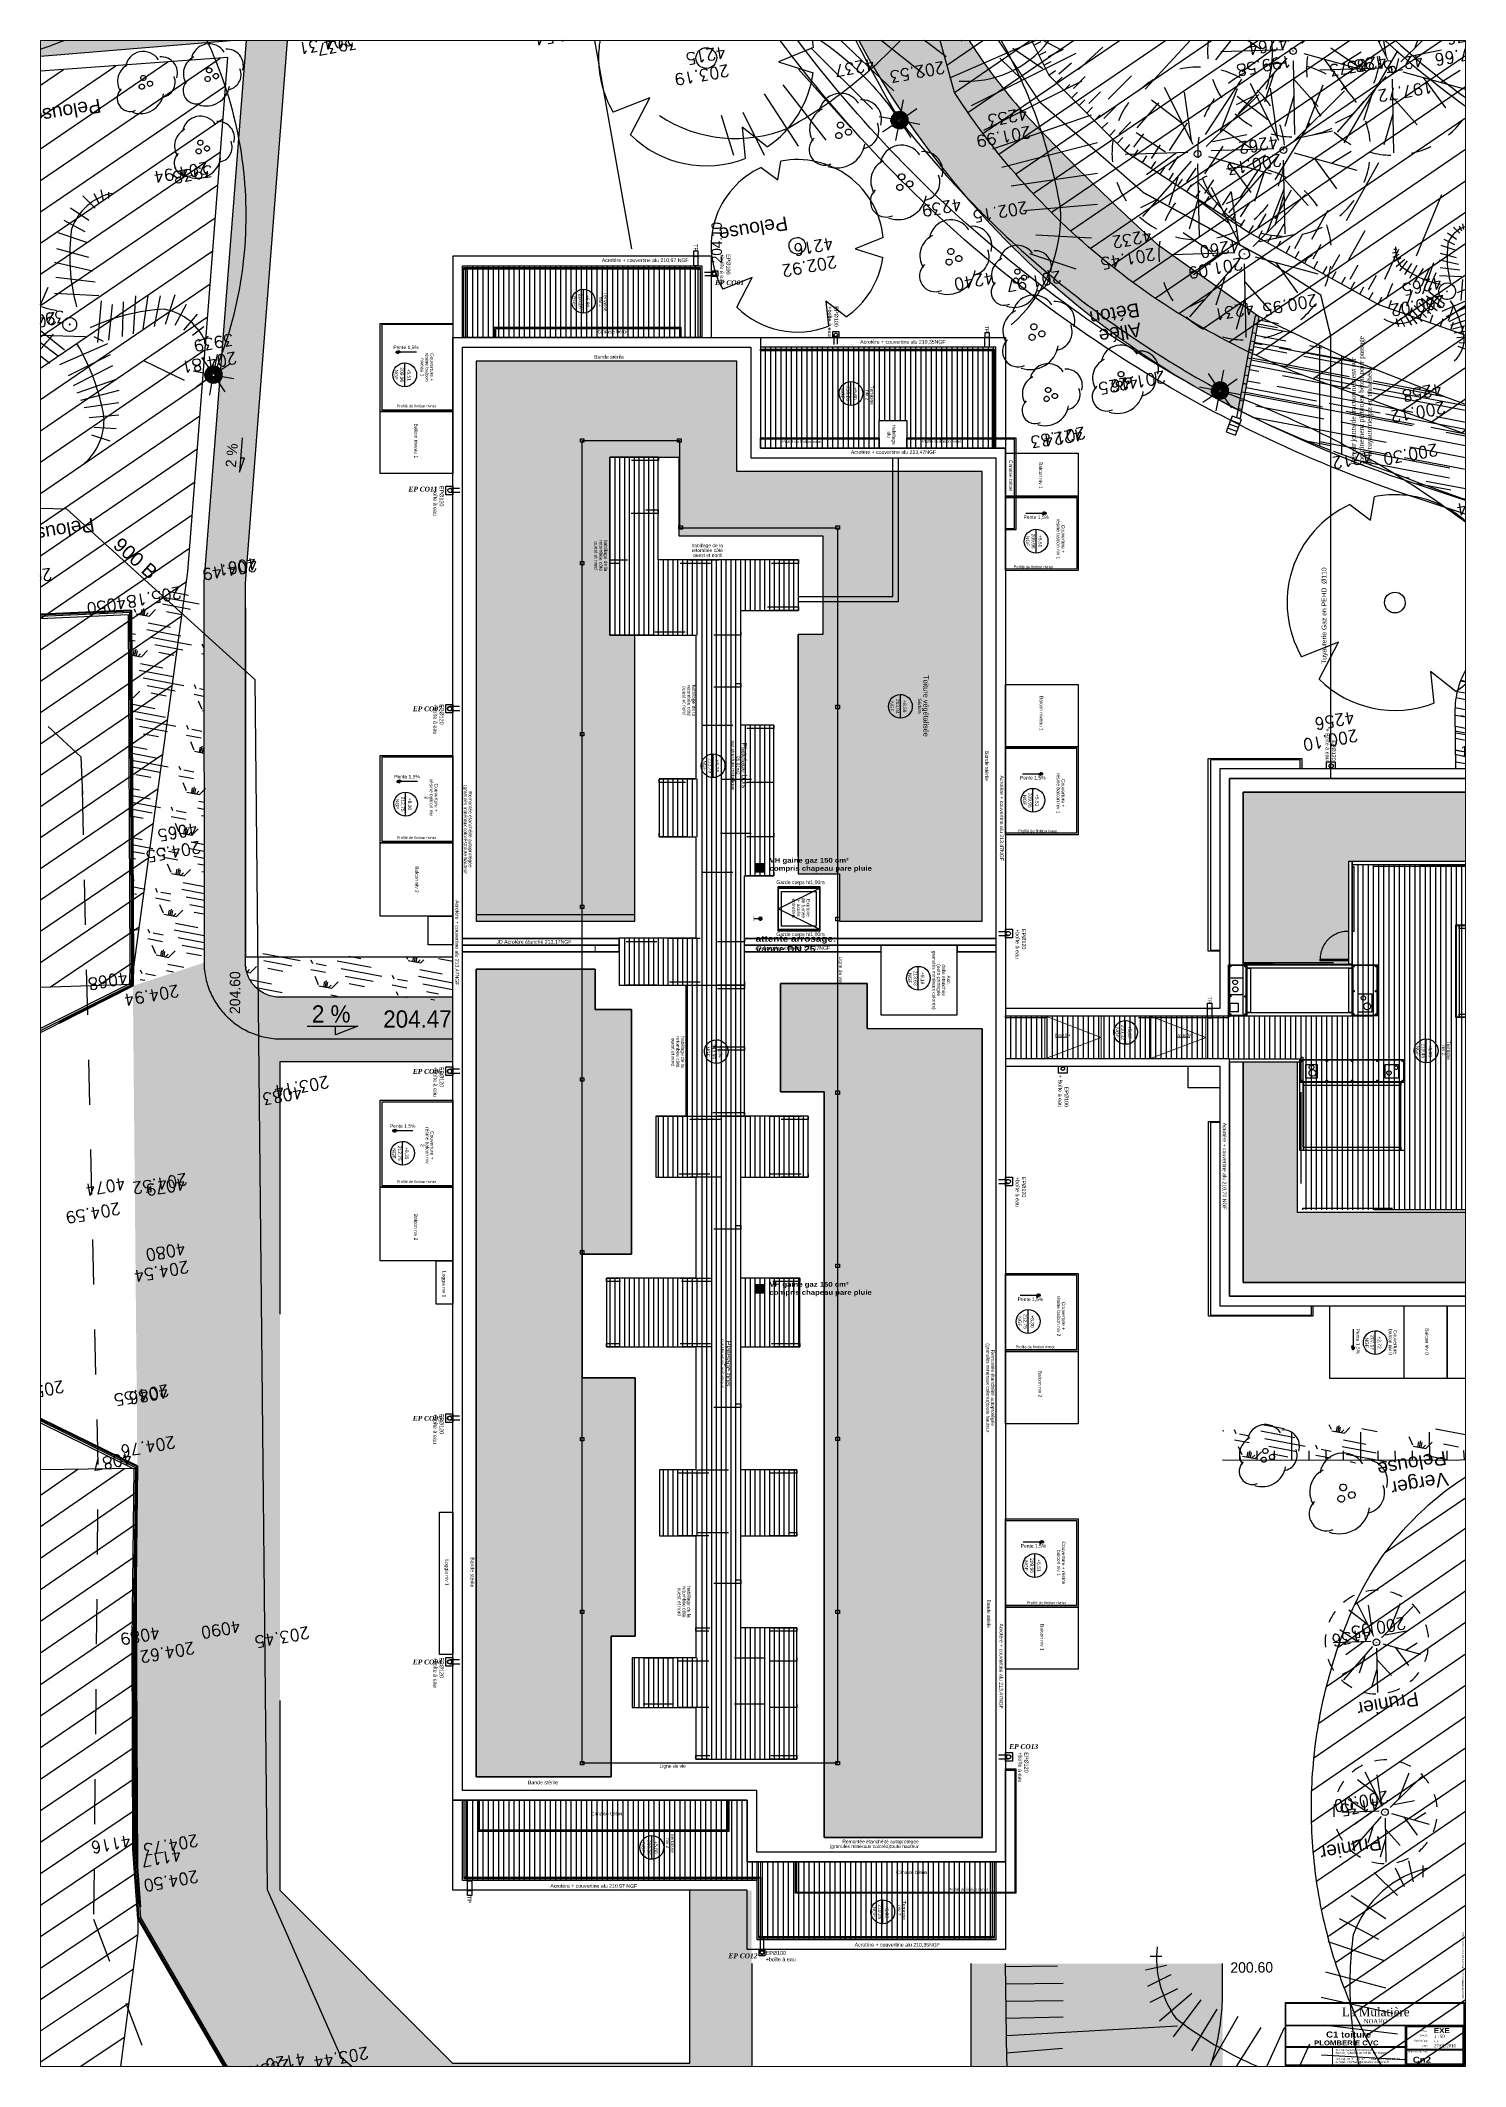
# Paper-space layout 'PB-Co-nT' of a CAD drawing. Header units: centimetres, sheet in millimetres. Extents: x 3 to 828, y 3 to 1176.
# The model-space entities are those that its viewports show. They can reach past a viewport. Long polylines and large blocks are cut down to what shows.
import ezdxf
from ezdxf.enums import TextEntityAlignment as Align
from ezdxf.lldxf.tags import DXFTag

# ---------------------------------------------------------------- set-up
doc = ezdxf.new("R2010")
doc.units = ezdxf.units.CM
for name, pattern in [('prlm_gaz', [36, 24, -3, 0, -3, 0, -3, 0, -3]), ('Style de ligne -1', [0.41664, 0.20828, -0.20836]), ('Style de ligne -15', [2.0832800000000002, 1.25, -0.41656, 0.1388600000000001, -0.2778600000000001]), ('Style de ligne -16', [0.19247594050743655, 0.1230314960629921, -0.06944444444444446]), ('Style de ligne -5', [0.20828000000000002, 0.069425, -0.138855]), ('STYLE_01', [0.41664, 0.20828, -0.20836])]:
    doc.linetypes.add(name, pattern=pattern)
doc.layers.get('0').update_dxf_attribs({"color": 252})
for name, color, linetype in [('0-EDL-Limite de propriété', 252, 'Continuous'), ('3-BAT C-Toiture', 252, 'Continuous'), ('AEP_SSL', 252, 'Continuous'), ('DWG_280-140115-P - ALTEA-CANA', 252, 'Continuous'), ('DWG_280-140115-P - G GEOM-BAT_HAC', 252, 'Continuous'), ('DWG_280-140115-P - Général', 252, 'Continuous'), ('Fond topo - ASS', 252, 'Continuous'), ('Fond topo - CLO_LEG', 252, 'Continuous'), ('Fond topo - CLO_MUR', 252, 'Continuous'), ('Fond topo - ESPACE_BOISE', 252, 'Continuous'), ('Fond topo - TAL', 252, 'Continuous'), ('Fond topo - TAL_HAC', 252, 'Continuous'), ('Fond topo - VEG', 252, 'Continuous'), ('Fond topo - VEG_TXT', 252, 'Continuous'), ('Fond topo - VEG_TXT_ESSENCE', 252, 'Continuous'), ('Fond topo - VOI_TXT', 252, 'Continuous'), ('Fond topo - Z_500', 252, 'Continuous'), ('prlm-EAU-EF', 161, 'Continuous'), ('prlm-EAU-EPEXT', 145, 'Continuous'), ('prlm-GAZ', 20, 'Continuous'), ('prlm-MOD', 64, 'Continuous'), ('prlm-VRD', 2, 'Continuous'), ('SA - arbre', 252, 'Continuous'), ('SA - arbuste', 252, 'Continuous'), ('SA - banc', 252, 'Continuous'), ('SA - bât A-B', 252, 'Continuous'), ('SA - bât C', 252, 'Continuous'), ('SA - béton balayé', 252, 'Continuous'), ('SA - clôture', 252, 'DIVISE2'), ('SA - couvre sol', 252, 'Continuous'), ('SA - EBC', 252, 'Continuous'), ('SA - ECL-réso', 252, 'Eclairage public'), ('SA - emmarchements', 252, 'Continuous'), ('SA - EP-réso', 252, 'EP'), ('SA - EU-réso', 252, 'EU'), ('SA - limite revêtement', 252, 'Continuous'), ('SA - Talus', 252, 'Continuous'), ('SA - végétation basse', 252, 'Continuous')]:
    doc.layers.add(name, color=color, linetype=linetype)
for name, color, linetype, plot in [('Fond topo - N', 252, 'Continuous', False), ('Fond topo - NCACHE', 252, 'Continuous', False), ('Fond topo - ZCACHE', 252, 'Continuous', False)]:
    doc.layers.add(name, color=color, linetype=linetype, plot=plot)
for name, color, linetype, lineweight in [('Fond topo - P', 252, 'Continuous', 50), ('Fond topo - VOI', 252, 'Continuous', 25), ('prlm-ZCARTOUCHE', 171, 'Continuous', 13)]:
    doc.layers.add(name, color=color, linetype=linetype, lineweight=lineweight)
doc.styles.add('2000_ARIAL', font='arial.ttf', dxfattribs={"height": 0.400000006})
doc.styles.add('Arial', font='arial.ttf')
doc.styles.add('Futura Std Book', font='')
doc.styles.add('Geneva', font='arial.ttf')
doc.styles.add('Helvetica', font='arial.ttf')
doc.styles.add('Lignes', font='arial.ttf', dxfattribs={"height": 0.35})
doc.styles.add('prlm-ariblk', font='ariblk.ttf', dxfattribs={"height": 2.7})
doc.styles.add('prlm-eau-ef', font='ariblk.ttf', dxfattribs={"height": 18})
doc.styles.add('prlm-eau-ep', font='timesbi.ttf', dxfattribs={"height": 18})
doc.styles.add('prlm-georgia', font='georgia.ttf', dxfattribs={"height": 1.8})
doc.styles.add('prlm-mod', font='cambriaz.ttf', dxfattribs={"height": 18})
doc.styles.add('prlm-verdana', font='verdana.ttf', dxfattribs={"height": 0.9})
doc.styles.add('SIMPLEX', font='simplex_.ttf', dxfattribs={"height": 1.25})
doc.styles.get("Standard").update_dxf_attribs({"font": 'isocp.shx', "height": 15})
doc.styles.add('Tronçons', font='arial.ttf', dxfattribs={"height": 0.25})
doc.styles.get('Futura Std Book').set_extended_font_data('Futura Std Book')
tags = doc.linetypes.add('CACHE2', pattern=[4.762499928474426, 3.174999952316284, -1.587499976158142]).pattern_tags.tags
tags[6:7] = [DXFTag(74, 4), DXFTag(75, 0), DXFTag(340, '0'), DXFTag(46, 0.0), DXFTag(50, 0.0), DXFTag(44, 0.0), DXFTag(45, 0.0)]
tags[4:5] = [DXFTag(74, 4), DXFTag(75, 0), DXFTag(340, '0'), DXFTag(46, 0.0), DXFTag(50, 0.0), DXFTag(44, 0.0), DXFTag(45, 0.0)]
tags = doc.linetypes.add('DIVISE2', pattern=[15.874999761581421, 6.349999904632568, -3.174999952316284, 0, -3.174999952316284, 0, -3.174999952316284]).pattern_tags.tags
tags[14:15] = [DXFTag(74, 4), DXFTag(75, 0), DXFTag(340, '0'), DXFTag(46, 0.0), DXFTag(50, 0.0), DXFTag(44, 0.0), DXFTag(45, 0.0)]
tags[12:13] = [DXFTag(74, 4), DXFTag(75, 0), DXFTag(340, '0'), DXFTag(46, 0.0), DXFTag(50, 0.0), DXFTag(44, 0.0), DXFTag(45, 0.0)]
tags[10:11] = [DXFTag(74, 4), DXFTag(75, 0), DXFTag(340, '0'), DXFTag(46, 0.0), DXFTag(50, 0.0), DXFTag(44, 0.0), DXFTag(45, 0.0)]
tags[8:9] = [DXFTag(74, 4), DXFTag(75, 0), DXFTag(340, '0'), DXFTag(46, 0.0), DXFTag(50, 0.0), DXFTag(44, 0.0), DXFTag(45, 0.0)]
tags[6:7] = [DXFTag(74, 4), DXFTag(75, 0), DXFTag(340, '0'), DXFTag(46, 0.0), DXFTag(50, 0.0), DXFTag(44, 0.0), DXFTag(45, 0.0)]
tags[4:5] = [DXFTag(74, 4), DXFTag(75, 0), DXFTag(340, '0'), DXFTag(46, 0.0), DXFTag(50, 0.0), DXFTag(44, 0.0), DXFTag(45, 0.0)]
tags = doc.linetypes.add('Eclairage public', pattern='A,5,-0.25,["ECL",Lignes,S=1,R=0,X=0,Y=-0.18],-1.25', length=6.5).pattern_tags.tags
tags[15:16] = [DXFTag(74, 4), DXFTag(75, 0), DXFTag(340, '0'), DXFTag(46, 0.0), DXFTag(50, 0.0), DXFTag(44, 0.0), DXFTag(45, 0.0)]
tags[4:5] = [DXFTag(74, 4), DXFTag(75, 0), DXFTag(340, '0'), DXFTag(46, 0.0), DXFTag(50, 0.0), DXFTag(44, 0.0), DXFTag(45, 0.0)]
tags = doc.linetypes.add('EP', pattern='A,5,-0.25,["EP",Lignes,S=1,R=0,X=0,Y=-0.18],-1.25', length=6.5).pattern_tags.tags
tags[15:16] = [DXFTag(74, 4), DXFTag(75, 0), DXFTag(340, '0'), DXFTag(46, 0.0), DXFTag(50, 0.0), DXFTag(44, 0.0), DXFTag(45, 0.0)]
tags[4:5] = [DXFTag(74, 4), DXFTag(75, 0), DXFTag(340, '0'), DXFTag(46, 0.0), DXFTag(50, 0.0), DXFTag(44, 0.0), DXFTag(45, 0.0)]
tags = doc.linetypes.add('EU', pattern='A,5,-0.25,["EU",Lignes,S=1,R=0,X=0,Y=-0.18],-1.25', length=6.5).pattern_tags.tags
tags[15:16] = [DXFTag(74, 4), DXFTag(75, 0), DXFTag(340, '0'), DXFTag(46, 0.0), DXFTag(50, 0.0), DXFTag(44, 0.0), DXFTag(45, 0.0)]
tags[4:5] = [DXFTag(74, 4), DXFTag(75, 0), DXFTag(340, '0'), DXFTag(46, 0.0), DXFTag(50, 0.0), DXFTag(44, 0.0), DXFTag(45, 0.0)]
tags = doc.linetypes.add('L1', pattern=[1.0000000298023224, 0.6000000238418579, -0.4000000059604645]).pattern_tags.tags
tags[6:7] = [DXFTag(74, 4), DXFTag(75, 0), DXFTag(340, '0'), DXFTag(46, 0.0), DXFTag(50, 0.0), DXFTag(44, 0.0), DXFTag(45, 0.0)]
tags[4:5] = [DXFTag(74, 4), DXFTag(75, 0), DXFTag(340, '0'), DXFTag(46, 0.0), DXFTag(50, 0.0), DXFTag(44, 0.0), DXFTag(45, 0.0)]
tags = doc.linetypes.add('L16', pattern=[0.37500001490116125, 0.300000011920929, -0.07500000298023224]).pattern_tags.tags
tags[6:7] = [DXFTag(74, 4), DXFTag(75, 0), DXFTag(340, '0'), DXFTag(46, 0.0), DXFTag(50, 0.0), DXFTag(44, 0.0), DXFTag(45, 0.0)]
tags[4:5] = [DXFTag(74, 4), DXFTag(75, 0), DXFTag(340, '0'), DXFTag(46, 0.0), DXFTag(50, 0.0), DXFTag(44, 0.0), DXFTag(45, 0.0)]
tags = doc.linetypes.add('L8', pattern=[0.22500000894069674, 0.1500000059604645, -0.07500000298023224]).pattern_tags.tags
tags[6:7] = [DXFTag(74, 4), DXFTag(75, 0), DXFTag(340, '0'), DXFTag(46, 0.0), DXFTag(50, 0.0), DXFTag(44, 0.0), DXFTag(45, 0.0)]
tags[4:5] = [DXFTag(74, 4), DXFTag(75, 0), DXFTag(340, '0'), DXFTag(46, 0.0), DXFTag(50, 0.0), DXFTag(44, 0.0), DXFTag(45, 0.0)]
picture_1 = doc.add_image_def('image1.jpg', size_in_pixel=(285, 105))
pattern_1 = [(348.8386571367238, (26671175.4927772, 6806631.107224437), (8.922306290399566, 8.381872091919343), [0.4999999999999999, -30.26575])]
pattern_2 = [(348.8386571367238, (26671175.74576082, 6806631.057309688), (8.922306290399566, 8.381872091919343), [0.4999999999999999, -30.26575]), (348.8386571367238, (26671175.75822061, 6806631.054851319), (8.922306290399566, 8.381872091919343), [0.4999999999999999, -30.26575]), (348.8386571367238, (26671176.03968732, 6806630.999316734), (8.922306290399566, 8.381872091919343), [0.4999999999999999, -30.26575]), (348.8386571367238, (26671176.05214711, 6806630.996858365), (8.922306290399566, 8.381872091919343), [0.4999999999999999, -30.26575]), (318.8386571367238, (26671175.4927772, 6806631.107224438), (20.87798910882055, 3.39896308849776), [0.5, -16.74025]), (318.8386571367238, (26671175.60191001, 6806631.011815872), (20.87798910882055, 3.39896308849776), [0.5, -16.74025]), (318.8386571367238, (26671175.61147132, 6806631.003456965), (20.87798910882055, 3.39896308849776), [0.5, -16.74025]), (318.8386571367238, (26671175.78738989, 6806630.849661433), (20.87798910882055, 3.39896308849776), [0.5, -16.74025]), (318.8386571367238, (26671175.7969512, 6806630.841302526), (20.87798910882055, 3.39896308849776), [0.5, -16.74025]), (278.8386571367238, (26671170.33387641, 6806636.971493607), (13.0884040777787, -14.82356403658668), [0.5000000000000001, -29.02750000000001]), (278.8386571367238, (26671170.34821911, 6806636.879257085), (13.0884040777787, -14.82356403658668), [0.5000000000000001, -29.02750000000001]), (278.8386571367238, (26671170.3501705, 6806636.866707898), (13.0884040777787, -14.82356403658668), [0.5000000000000001, -29.02750000000001]), (278.8386571367238, (26671170.3967306, 6806636.567284303), (13.0884040777787, -14.82356403658668), [0.5000000000000001, -29.02750000000001]), (278.8386571367238, (26671170.39868199, 6806636.554735116), (13.0884040777787, -14.82356403658668), [0.5000000000000001, -29.02750000000001]), (268.8386571367238, (26671170.33387641, 6806636.971493607), (16.79287351477703, -10.65114365534049), [0.5, -17.153]), (268.8386571367238, (26671170.33280176, 6806636.918481999), (16.79287351477703, -10.65114365534049), [0.5, -17.153]), (268.8386571367238, (26671170.33254436, 6806636.905784607), (16.79287351477703, -10.65114365534049), [0.5, -17.153]), (268.8386571367238, (26671170.32842953, 6806636.702804111), (16.79287351477703, -10.65114365534049), [0.5, -17.153]), (268.8386571367238, (26671170.32817212, 6806636.690106719), (16.79287351477703, -10.65114365534049), [0.5, -17.153])]
pattern_3 = [(349.2763985886067, (-277130161.1279894, -473864756.7787022), (117.3825536141096, 28.65896207176165), [749.9999999999999, -99.99999999999999, 250, -49.99999999999999]), (349.2763985886067, (-277130091.1375459, -473864744.5890418), (-36.75306622226226, 74.64222748057564), [150, -16.5, 299.9999999999999, -37.49999999999999]), (349.2763985886067, (-277130128.6565508, -473864719.6726964), (261.6928111209335, -15.46358973923611), [399.9999999999999, -69.99999999999999, 200, -49.99999999999999])]
pattern_4 = [(349.2763985886067, (-277130161.1279894, -473864756.7787022), (22.32856350872324, 117.9043497231417), [37.5000005625, -202.5000030375]), (79.27639858860677, (-277130147.3110734, -473864759.3953308), (-235.8086994462835, 44.65712701744649), [15.000000225, -105.000001575]), (79.27639858860677, (-277130138.0997961, -473864761.1397498), (-235.8086994462835, 44.65712701744649), [15.000000225, -105.000001575]), (79.27639858860677, (-277130142.7054347, -473864760.2675403), (-235.8086994462835, 44.65712701744649), [18.75000028125, -101.25000151875]), (112.9664661186067, (-277130151.916716, -473864758.5231205), (-191.1515722884832, 280.4658259369293), [12.00000018, -420.7461593111922]), (45.58633105860677, (-277130133.4941673, -473864762.0119574), (22.32856353476547, 117.9043498154048), [12.00000018, -420.7461593111923]), (45.58633105860677, (-277130124.2828801, -473864763.7563783), (22.32856353476547, 117.9043498154048), [26.00000039, -406.6661590999923]), (112.9664661186067, (-277130161.1279894, -473864756.7787022), (-191.1515722884832, 280.4658259369293), [26.00000039, -406.6661590999922]), (349.2763985886067, (-277130073.3609553, -473864750.4999832), (22.32856350872324, 117.9043497231417), [44.42455106636825, -195.5754525336318]), (349.2763985886067, (-277130085.1249766, -473864728.4255323), (22.32856350872324, 117.9043497231417), [82.81008944215131, -56.09585564143782, 43.07431864611476, -58.01973967029608]), (349.2763985886067, (-277130096.7337571, -473864706.3804808), (22.32856350872324, 117.9043497231417), [119.4799495921992, -46.28746189431191, 29.47870124218051, -44.75389087130835]), (349.2763985886067, (-277130108.4191755, -473864684.3209158), (22.32856350872324, 117.9043497231417), [100.4611429069171, -139.5388606930829]), (349.2763985886067, (-277130104.5097786, -473864665.2146754), (22.32856350872324, 117.9043497231417), [65.56973938354608, -174.4302642164539])]
pattern_5 = [(34.27639858860678, (-277130161.1279894, -473864756.7787022), (-42.238928459823, 61.97477650275113), [])]

psp = doc.layouts.new('PB-Co-nT')

# ---------------------------------------------------------------- texts
at = {"layer": 'prlm-ZCARTOUCHE', "insert": (826.0160247368622, 41.97542310682898), "char_height": 0.9, "attachment_point": 1, "rotation": 90, "style": 'prlm-verdana'}
psp.add_mtext('\\\\azelec\\\\CHANTIER\\\\noaho le 180\\\\plans plomberie cvc\\\\C nT.dwg', dxfattribs=at)

msp = doc.modelspace()

# ---------------------------------------------------------------- texts
at = {"layer": '3-BAT C-Toiture', "attachment_point": 2}
for s, insert, char_height, width, rotation, line_spacing_factor, style in [('Acrotère + couvertine alu 210,97 NGF ', (227493.8133926589, -348066.2799943839), 10.65703473217105, 263.8233806662313, 10.653737721055851, 1.060905691732447, 'Geneva'), ('Acrotère + couvertine alu 210,35NGF ', (228270.7160210527, -348159.8092308525), 10.65703473217105, 263.8233806662313, 10.653737721055851, 1.060905691732447, 'Geneva'), ('Terrasse \\Pniv 2', (227409.5062094911, -348210.4411501681), 10.08723958333333, 113.1949042776412, 280.72359474389054, 0.8342879715583646, 'Helvetica'), ('Cimaise béton', (227441.2339575142, -348286.9147080962), 10.08723958333333, 113.1949042776412, 10.723594743890516, 0.8342879715583646, 'Helvetica'), ('Terrasse \\Pniv 2', (228218.0897479, -348332.3697347098), 10.08723958333333, 113.1949042776412, 280.72359474389054, 0.8342879715583646, 'Helvetica'), ('Bande stérile', (227442.8303461558, -348360.6880442119), 10.65703473217105, 113.468236167256, 10.653737721055851, 1.060905691732447, 'Geneva'), ('Habillage \\Palu\\P', (228301.7646049088, -348432.8270650391), 10.08723958333333, 113.1949042776412, 280.72359474389054, 0.8342879715583646, 'Helvetica'), ('Profilé de finition rivnet ', (228434.886037656, -348422.8597374061), 7.992621527777777, 193.5291548178394, 10.653737721055851, 1.060905691732447, 'Geneva'), ('Balcon niv 1', (228740.9749391573, -348469.5693064764), 10.08723958333333, 113.1949042776412, 280.72359474389054, 0.8342879715583646, 'Helvetica'), ('Couverture + résine balcon niveau 1', (226951.212514783, -348489.5388245888), 10.08723958333333, 113.1949042776412, 280.72359474389054, 0.8342879715583646, 'Helvetica'), ('Profilé de finition rivnet ', (228037.6361939125, -348499.1080924428), 7.992621527777777, 193.5291548178394, 10.653737721055851, 1.060905691732447, 'Geneva'), ('Acrotère + couvertine alu 213,47NGF ', (228303.544269475, -348478.2622196994), 10.65703473217105, 263.8233806662313, 10.653737721055851, 1.060905691732447, 'Geneva'), ('Cimaise béton', (228656.0785887565, -348486.1557373347), 10.08723958333333, 113.1949042776412, 280.72359474389054, 0.8342879715583646, 'Helvetica'), ('Profilé de finition rivnet ', (226921.9279394128, -348605.5685146161), 7.992621527777777, 193.5291548178394, 10.653737721055851, 1.060905691732447, 'Geneva'), ('Couverture + résine balcon niv 1', (228839.1135024681, -348638.1560258245), 10.08723958333333, 123.3913697635724, 280.72359474389606, 0.8342879715583646, 'Helvetica'), ('Balcon niveau 1', (226945.9422662818, -348707.732492778), 10.08723958333333, 113.1949042776412, 280.72359474389054, 0.8342879715583646, 'Helvetica'), ('Profilé de finition rivnet ', (228763.1309040202, -348730.6581188772), 7.992621527777777, 193.5291548178394, 10.653737721055851, 1.060905691732447, 'Geneva'), ('habillage de la retombée côté ouest et nord', (227824.2813850159, -348844.3743159802), 10.08723958333333, 123.8679414970016, 10.723594743890516, 0.8342879715583646, 'Helvetica'), ('habillage de la retombée côté ouest et nord', (227547.1086593135, -348931.8644463095), 10.08723958333333, 123.8679414970016, 280.72359474389054, 0.8342879715583646, 'Helvetica'), ('Balcon niveau 1', (228871.1430997773, -349146.1646434105), 10.08723958333333, 113.1949042776412, 280.72359474389054, 0.8342879715583646, 'Helvetica'), ('habillage de la retombée côté ouest et nord', (227875.712291702, -349296.5902375294), 10.08723958333333, 123.8679414970016, 280.72359474389054, 0.8342879715583646, 'Helvetica'), ('Bande stérile', (228744.5620369554, -349324.6678858945), 10.65703473217105, 263.8233806662313, 280.65373772105585, 1.060905691732447, 'Geneva'), ('Couverture + résine balcon niv 1', (228976.0619391149, -349361.3027092159), 10.08723958333333, 123.3913697635724, 280.72359474389606, 0.8342879715583646, 'Helvetica'), ('Acrotère + couvertine alu 213,47NGF ', (228814.9247870522, -349465.6495638774), 10.65703473217105, 263.8233806662313, 280.65373772105585, 1.060905691732447, 'Geneva'), ('Profilé de finition rivnet ', (228918.155342472, -349479.3881593342), 7.992621527777777, 193.5291548178394, 10.653737721055851, 1.060905691732447, 'Geneva'), ('Couverture + résine balcon niv 2', (227195.1571943437, -349711.8972382181), 10.08723958333333, 113.1949042776412, 280.72359474389054, 0.8342879715583646, 'Helvetica'), ('Garde corps ht1,00m', (228270.6214168449, -349752.1348023528), 10.65703473217105, 263.8233806662313, 10.653737721055851, 1.060905691732447, 'Geneva'), ('Profilé de finition rivnet ', (227154.4235329153, -349833.2453064157), 7.992621527777777, 193.5291548178394, 10.653737721055851, 1.060905691732447, 'Geneva'), ('Garde corps ht1,00m', (228298.6251392842, -349900.0065086713), 10.65703473217105, 263.8233806662313, 10.653737721055851, 1.060905691732447, 'Geneva'), ('Terrasse \\Pniv 2', (230210.8753413344, -349885.1876542236), 10.08723958333333, 113.1949042776412, 280.72359474389054, 0.8342879715583646, 'Helvetica'), ('Balcon niv 2', (227184.234336389, -349954.9256490461), 10.08723958333333, 113.1949042776412, 280.72359474389054, 0.8342879715583646, 'Helvetica'), ('JD Acrotère étanché 213,17NGF ', (228284.1161190647, -349942.7529604298), 10.65703473217105, 263.8233806662313, 10.653737721055851, 1.060905691732447, 'Geneva'), ('Ligne de vie', (228438.1680610827, -349983.1245585277), 10.08723958333333, 88.73588299405387, 280.72359474389054, 0.8342879715583646, 'Helvetica'), ('Acrotère + couvertine alu 213,47NGF ', (227333.0059197907, -350113.2106618776), 10.65703473217105, 263.8233806662313, 280.65373772105585, 1.060905691732447, 'Geneva'), ('JD Acrotère étanché 213,17NGF ', (227544.6284045264, -350064.9678727133), 10.65703473217105, 263.8233806662313, 10.653737721055851, 1.060905691732447, 'Geneva'), ('habillage de la retombée côté ouest et nord', (228033.5440384458, -350302.2854937387), 10.08723958333333, 123.8679414970016, 280.72359474389054, 0.8342879715583646, 'Helvetica'), ('Couverture + résine balcon niv 2', (227370.8314474255, -350702.9188073354), 10.08723958333333, 113.1949042776412, 280.72359474389054, 0.8342879715583646, 'Helvetica'), ('Profilé de finition rivnet ', (227339.7221614619, -350811.701811298), 7.992621527777777, 193.5291548178394, 10.653737721055851, 1.060905691732447, 'Geneva'), ('Couverture + résine balcon niv 2', (229258.6235578631, -350848.110820203), 10.08723958333333, 122.5524397535049, 280.72359474389054, 0.8342879715583646, 'Helvetica'), ('Balcon niv 2', (227368.4578846573, -350944.1710795112), 10.08723958333333, 113.1949042776412, 280.72359474389054, 0.8342879715583646, 'Helvetica'), ('Profilé de finition rivnet ', (229188.4444150624, -350948.4055711959), 7.992621527777777, 193.5291548178394, 10.653737721055851, 1.060905691732447, 'Geneva'), ('Balcon niv 2', (229228.4521447472, -351054.407316454), 10.08723958333333, 113.1949042776412, 280.72359474389054, 0.8342879715583646, 'Helvetica'), ('Loggia niv 1', (227479.5924712292, -351091.4410377061), 10.08723958333333, 113.1949042776412, 280.72359474389054, 0.8342879715583646, 'Helvetica'), ('Couverture + résine balcon niv 1', (229391.723928043, -351550.5040404406), 10.08723958333333, 126.8213065414437, 280.72359474389606, 0.8342879715583646, 'Helvetica'), ('Profilé de finition rivnet ', (229358.4957200153, -351670.2177221251), 7.992621527777777, 193.5291548178394, 10.653737721055851, 1.060905691732447, 'Geneva'), ('Bande stérile', (229206.1709301292, -351735.457387321), 10.08723958333333, 263.8233806662313, 280.65373772105585, 0.8342879715583646, 'Helvetica'), ('Acrotère + couvertine alu 213,47NGF ', (229270.4479466394, -351877.5882517181), 10.65703473217105, 263.8233806662313, 280.65373772105585, 1.060905691732447, 'Geneva'), ('Balcon niv 1', (229370.7920589144, -351773.7748593329), 10.08723958333333, 113.1949042776412, 280.72359474389054, 0.8342879715583646, 'Helvetica'), ('habillage de la retombée côté ouest et nord', (228347.5096991223, -351863.1235913652), 10.08723958333333, 123.8679414970016, 280.72359474389054, 0.8342879715583646, 'Helvetica'), ('Loggia niv 1', (227642.8868500865, -351909.9742813435), 10.08723958333333, 113.1949042776412, 280.72359474389054, 0.8342879715583646, 'Helvetica'), ('Bande stérile', (227715.4094698626, -351895.6393430717), 10.65703473217105, 263.8233806662313, 280.65373772105585, 1.060905691732447, 'Geneva'), ('Ligne de vie', (228383.5311799067, -352334.8824668851), 10.08723958333333, 88.73588299405387, 10.723594743890516, 0.8342879715583646, 'Helvetica'), ('Bande stérile', (228023.3233163624, -352450.9374429268), 10.65703473217105, 113.468236167256, 10.653737721055851, 1.060905691732447, 'Geneva'), ('Cimaise béton', (228221.1422403869, -352505.8776449797), 10.08723958333333, 113.1949042776412, 10.723594743890516, 0.8342879715583646, 'Helvetica'), ('Terrasse \\Pniv 2', (228430.4579283395, -352558.2086533819), 10.08723958333333, 113.1949042776412, 280.72359474389054, 0.8342879715583646, 'Helvetica'), ('Cimaise béton', (229120.1525241049, -352508.6460281604), 10.08723958333333, 113.1949042776412, 10.723594743890516, 0.8342879715583646, 'Helvetica'), ('Profilé de finition rivnet ', (229290.3982033697, -352527.3069246235), 7.992621527777777, 193.5291548178394, 10.653737721055851, 1.060905691732447, 'Geneva'), ('Terrasse \\Pniv 2', (229125.227125966, -352624.9659310206), 10.08723958333333, 113.1949042776412, 280.72359474389054, 0.8342879715583646, 'Helvetica'), ('Acrotère + couvertine alu 210,97 NGF ', (228223.5086678842, -352718.1213986388), 10.65703473217105, 263.8233806662313, 10.653737721055851, 1.060905691732447, 'Geneva'), ('Acrotère + couvertine alu 210,35NGF ', (229118.4492822527, -352721.8282495246), 10.65703473217105, 263.8233806662313, 10.653737721055851, 1.060905691732447, 'Geneva')]:
    msp.add_mtext(s, dxfattribs=dict(at, insert=insert, char_height=char_height, width=width, rotation=rotation, line_spacing_factor=line_spacing_factor, style=style))
at = {"layer": '3-BAT C-Toiture', "style": 'Helvetica'}
for s, insert, char_height, attachment_point, rotation, line_spacing_factor in [('Toiture végétalisée\\P{\\H0.6548x;Sédum}\\P\\P\\P\\P', (228541.1950608099, -349186.6683808129), 15.130859375, 2, 280.7235947438886, 0.8342879715583645), ('Platelage bois \\P{\\H0.6548x;95,91m2}\\P{\\H0.6548x;sur structure méta}{\\H0.6548x;ll}{\\H0.6548x;ique}\\P\\P\\P\\P', (228056.4045365432, -349453.5344383248), 15.130859375, 2, 280.7235947438886, 0.8342879715583645), ('Remontée étanchéité autoprotégée \\P(granulés minéraux colorés)toute hauteur \\P', (227309.4523913017, -349783.9555670802), 10.08723958333333, 2, 280.7235947438886, 0.8342879715583646), ('Exutoire\\Pde fumée\\P+ accès\\Pentretien\\P\\P', (228312.9101162532, -349825.2954128936), 10.08723958333333, 2, 280.72359474389054, 0.8342879715583646), ('Asc.\\Pdalle étanchée \\P(auto-protégée\\Pgranulés minéraux colorés)\\P\\P\\P\\P', (228750.8356781305, -349955.0796284374), 10.08723958333333, 2, 280.72359474389054, 0.8342879715583646), ('Remontée étanchéité autoprotégée \\P(granulés minéraux colorés)toute hauteur \\P', (229096.2504364479, -351090.7099449211), 10.08723958333333, 2, 280.7235947438886, 0.8342879715583646), ('Platelage bois \\P{\\H0.6548x;sur structure méta}{\\H0.6548x;ll}{\\H0.6548x;ique}\\P\\P\\P\\P', (228334.0224318251, -351163.4136273519), 15.130859375, 2, 280.7235947438886, 0.8342879715583645), ('Remontée étanchéité autoprotégée \\P(granulés minéraux colorés)toute hauteur \\P', (229123.7328283945, -352417.0312949637), 10.08723958333333, 3, 10.723594743888585, 0.8342879715583646)]:
    msp.add_mtext(s, dxfattribs=dict(at, insert=insert, char_height=char_height, attachment_point=attachment_point, rotation=rotation, line_spacing_factor=line_spacing_factor))
at = {"layer": 'prlm-EAU-EF', "color": 3, "insert": (228172.9617234298, -349932.8782127234), "char_height": 18, "width": 334.2953903406188, "attachment_point": 1, "rotation": 10.723601411393236, "style": 'prlm-eau-ef'}
msp.add_mtext('attente arrosage:\\Pvanne DN 25', dxfattribs=at)
at = {"layer": 'prlm-EAU-EPEXT', "char_height": 13.99999999999999, "attachment_point": 1, "rotation": 10.723601411393247, "style": 'prlm-eau-ep'}
for s, insert in [('EP CO01', (227704.4449079617, -348090.8007352563)), ('EP CO11', (226943.6606539172, -348843.3095804974)), ('EP CO07', (227074.3328432192, -349465.7134911733)), ('EP CO06', (227269.6712899339, -350497.1849979443)), ('EP CO05', (227456.5293968325, -351483.8762196703)), ('EP CO13', (229329.5920778266, -352096.2840609467)), ('EP CO04', (227587.7864949227, -352176.9697449582)), ('EP CO12', (228643.9204899029, -352842.7164521658))]:
    msp.add_mtext_dynamic_manual_height_columns(s, width=91.58377967332518, gutter_width=75, heights=[0], dxfattribs=dict(at, insert=insert))
at = {"layer": 'prlm-GAZ', "linetype": 'prlm_gaz', "ltscale": 0.8, "char_height": 14, "width": 350.737654092944, "attachment_point": 1, "style": 'prlm-eau-ef'}
for s, insert, rotation in [('\\pt182;{\\fArial|b0|i0|c0|p34;Tuyauterie Gaz en PEHD  Ø110}', (229636.2466020442, -348855.2543962441), 100.72360141138371), ('VH gaine gaz 150 cm²\\Pcompris chapeau pare pluie', (228170.6884237507, -349704.4612807222), 10.72360141139327), ('VH gaine gaz 150 cm²\\Pcompris chapeau pare pluie', (228398.8041772846, -350910.6457555767), 10.72360141139327)]:
    msp.add_mtext(s, dxfattribs=dict(at, insert=insert, rotation=rotation))
at = {"layer": 'prlm-MOD', "insert": (229612.0493548082, -348273.6680428631), "char_height": 14, "width": 388.1583183453552, "attachment_point": 1, "rotation": 100.72360141132769, "style": 'prlm-mod'}
msp.add_mtext('Prévoir joints de fractionnement sur cheminement piéton en béton pour passage de la tuyauterie gaz en tranchée', dxfattribs=at)

# ---------------------------------------------------------------- blocks, each defined once
blk = doc.blocks.new('$CTaff')
at = {"layer": 'prlm-ZCARTOUCHE', "color": 0, "linetype": 'ByBlock', "lineweight": -2, "style": 'prlm-georgia', "flags": 8}
blk.add_attdef('CTAFF', text='', height=5, dxfattribs=at).set_placement((-52.45608208261558, 32.05382956643132), align=Align.MIDDLE_CENTER)
blk = doc.blocks.new('$CTcli')
at = {"layer": 'prlm-ZCARTOUCHE', "color": 0, "linetype": 'ByBlock', "lineweight": -2, "style": 'prlm-georgia', "flags": 8}
blk.add_attdef('CTCLI', text='', height=2.5, dxfattribs=at).set_placement((-52.45608208261558, 26.66133069477986), align=Align.MIDDLE_CENTER)
blk = doc.blocks.new('$ctpha')
at = {"layer": 'prlm-ZCARTOUCHE', "color": 0, "style": 'prlm-ariblk', "flags": 8}
blk.add_attdef('CTPHA', text='', height=2.9, dxfattribs=at).set_placement((-5.684341886080801e-14, 7.105427357601002e-15), align=Align.MIDDLE_CENTER)
blk = doc.blocks.new('$CTsca')
at = {"layer": 'prlm-ZCARTOUCHE', "color": 0, "style": 'prlm-georgia', "flags": 8}
blk.add_attdef('CTSCA', (-18.77436393744898, 17.0378999867643), '', height=1.8, dxfattribs=at)
blk = doc.blocks.new('$CTtit')
at = {"layer": 'prlm-ZCARTOUCHE', "color": 0, "linetype": 'ByBlock', "lineweight": -2, "style": 'prlm-ariblk', "flags": 8}
blk.add_attdef('CTTIT', text='', height=3.5, dxfattribs=at).set_placement((-68.16844474933215, 19.00000102171076), align=Align.MIDDLE_CENTER)
blk = doc.blocks.new('$ctlot')
at = {"layer": 'prlm-ZCARTOUCHE', "color": 0, "style": 'prlm-ariblk', "flags": 8}
blk.add_attdef('CTLOT', text='', height=2.8, dxfattribs=at).set_placement((0, 0), align=Align.MIDDLE_CENTER)
blk = doc.blocks.new('Groupe-1')
at = {"insert": (13306.61620698115, -49494.90077271238), "char_height": 11.32747395833333, "attachment_point": 1, "rotation": 280.4390753510851, "line_spacing_factor": 0.9624483334799051, "style": 'Futura Std Book'}
blk.add_mtext('TP', dxfattribs=at)
blk = doc.blocks.new('Groupe-2-1')
at = {"linetype": 'Style de ligne -5', "ltscale": 50.8, "flags": 128}
blk.add_lwpolyline([(13293.30293131947, -49480.68250266914), (13288.09293644704, -49453.17148754014), (13299.89104553533, -49450.93717929792), (13305.10104040776, -49478.44819442694)], close=True, dxfattribs=at)
at = {"linetype": 'Continuous', "flags": 128}
blk.add_lwpolyline([(13305.09336637476, -49478.44964772382), (13307.88443505642, -49493.18769154294), (13296.09400000113, -49495.42054648827), (13293.30293131947, -49480.68250266915)], close=True, dxfattribs=at)
blk.add_blockref('Groupe-1', (0, 0))
blk = doc.blocks.new('Groupe-3-1')
at = {"insert": (13932.90192843779, -44749.55311806211), "char_height": 11.32747395833333, "attachment_point": 1, "rotation": 280.4390753510851, "line_spacing_factor": 0.9624483334799051, "style": 'Futura Std Book'}
blk.add_mtext('TP', dxfattribs=at)
blk = doc.blocks.new('Groupe-4-1')
at = {"linetype": 'Continuous', "flags": 128}
blk.add_lwpolyline([(13928.46034217666, -44785.6073793024), (13925.669273495, -44770.86933548328), (13937.45970855029, -44768.63648053796), (13940.25077723195, -44783.37452435707)], close=True, dxfattribs=at)
at = {"linetype": 'Style de ligne -5', "ltscale": 50.8, "flags": 128}
blk.add_lwpolyline([(13940.25077723195, -44783.37452435707), (13945.46077210438, -44810.88553948609), (13933.66266301609, -44813.1198477283), (13928.45266814366, -44785.60883259929)], close=True, dxfattribs=at)
blk.add_blockref('Groupe-3-1', (0, 0))
blk = doc.blocks.new('Groupe-5-1')
at = {"insert": (13060.54640606101, -44674.42370278384), "char_height": 11.32747395833333, "attachment_point": 1, "rotation": 280.4390753510851, "line_spacing_factor": 0.9624483334799051, "style": 'Futura Std Book'}
blk.add_mtext('TP', dxfattribs=at)
blk = doc.blocks.new('Groupe-6-1')
at = {"linetype": 'Continuous', "flags": 128}
blk.add_lwpolyline([(13056.10481979988, -44710.47796402412), (13053.31375111822, -44695.73992020501), (13065.10418617352, -44693.50706525968), (13067.89525485518, -44708.24510907879)], close=True, dxfattribs=at)
at = {"linetype": 'Style de ligne -5', "ltscale": 50.8, "flags": 128}
blk.add_lwpolyline([(13067.89525485518, -44708.2451090788), (13073.10524972761, -44735.75612420781), (13061.30714063931, -44737.99043245002), (13056.09714576689, -44710.47941732101)], close=True, dxfattribs=at)
blk.add_blockref('Groupe-5-1', (0, 0))
blk = doc.blocks.new('Groupe-7-1')
at = {"insert": (14927.41296690319, -46537.55960274915), "char_height": 11.32747395833333, "attachment_point": 1, "rotation": 280.4390753510851, "line_spacing_factor": 0.9624483334799051, "style": 'Futura Std Book'}
blk.add_mtext('TP', dxfattribs=at)
blk = doc.blocks.new('Groupe-8-1')
at = {"linetype": 'Continuous', "flags": 128}
blk.add_lwpolyline([(14922.97138064206, -46573.61386398943), (14920.1803119604, -46558.87582017032), (14931.97074701569, -46556.64296522499), (14934.76181569735, -46571.38100904411)], close=True, dxfattribs=at)
at = {"linetype": 'Style de ligne -5', "ltscale": 50.8, "flags": 128}
blk.add_lwpolyline([(14934.76181569736, -46571.38100904411), (14939.97181056978, -46598.89202417312), (14928.17370148149, -46601.12633241533), (14922.96370660906, -46573.61531728633)], close=True, dxfattribs=at)
blk.add_blockref('Groupe-7-1', (0, 0))
blk = doc.blocks.new('Groupe-9-1')
at = {"linetype": 'Continuous', "flags": 128}
for points in [[(13754.8995335717, -46440.27811043448), (13777.22808302498, -46558.18246098744), (13659.32373247203, -46580.51101044071), (13636.99518301875, -46462.60665988775)], [(13746.23987445454, -46452.05623853597), (13764.84699899894, -46550.30986399676), (13666.59337353815, -46568.91698854115), (13647.98624899375, -46470.66336308037)]]:
    blk.add_lwpolyline(points, close=True, dxfattribs=at)
blk = doc.blocks.new('Groupe-10-1')
at = {"linetype": 'Continuous'}
for p, q in [((14012.46560787505, -45095.02759176592), (13958.19838667817, -44808.47330910102)), ((13688.24504432128, -45075.90342149177), (13648.6994664767, -44867.08575141591)), ((13702.98308814041, -45073.11235281012), (13663.43751029581, -44864.29468273425)), ((13717.72113195952, -45070.32128412845), (13678.17555411493, -44861.50361405258)), ((13732.45917577864, -45067.53021544679), (13692.91359793405, -44858.71254537092)), ((13747.01114835232, -45063.75661051054), (13707.65164175317, -44855.92147668926)), ((13776.65690676917, -45139.6846906725), (13722.38968557229, -44853.1304080076)), ((13791.39495058828, -45136.89362199084), (13737.1277293914, -44850.33933932594)), ((13806.1329944074, -45134.10255330918), (13751.86577321052, -44847.54827064428)), ((13820.87103822652, -45131.31148462752), (13766.60381702964, -44844.75720196262)), ((13835.60908204564, -45128.52041594586), (13781.34186084876, -44841.96613328096)), ((13850.34712586475, -45125.7293472642), (13796.07990466787, -44839.17506459929)), ((13865.08516968387, -45122.93827858254), (13810.81794848699, -44836.38399591763)), ((13879.82321350299, -45120.14720990088), (13825.55599230611, -44833.59292723597)), ((13894.56125732211, -45117.35614121921), (13840.29403612523, -44830.80185855431)), ((13909.29930114122, -45114.56507253755), (13855.03207994434, -44828.01078987265)), ((13924.03734496034, -45111.77400385589), (13869.77012376346, -44825.21972119099)), ((13924.03734496034, -45111.77400385589), (13869.77012376346, -44825.21972119099)), ((13938.77538877946, -45108.98293517423), (13884.50816758258, -44822.42865250933)), ((13938.77538877946, -45108.98293517423), (13884.50816758258, -44822.42865250933)), ((13953.51343259858, -45106.19186649257), (13899.2462114017, -44819.63758382767)), ((13968.25147641769, -45103.40079781091), (13913.98425522081, -44816.846515146)), ((13982.98952023681, -45100.60972912925), (13928.72229903993, -44814.05544646434)), ((13997.72756405593, -45097.81866044758), (13943.46034285905, -44811.26437778268)), ((13393.46776747211, -45212.2524763957), (13339.20054627523, -44925.69819373079)), ((13408.20581129123, -45209.46140771404), (13353.93859009435, -44922.90712504914)), ((13422.94385511034, -45206.67033903237), (13368.67663391346, -44920.11605636747)), ((13437.68189892946, -45203.87927035071), (13383.41467773258, -44917.32498768581)), ((13452.41994274858, -45201.08820166905), (13398.1527215517, -44914.53391900415)), ((13467.1579865677, -45198.29713298739), (13412.89076537082, -44911.74285032249)), ((13481.89603038681, -45195.50606430573), (13427.62880918993, -44908.95178164083)), ((13496.63407420593, -45192.71499562407), (13442.36685300905, -44906.16071295916)), ((13511.37211802505, -45189.92392694241), (13457.10489682817, -44903.3696442775)), ((13526.11016184417, -45187.13285826075), (13471.84294064729, -44900.57857559584)), ((13540.84820566328, -45184.34178957908), (13486.5809844664, -44897.78750691418)), ((13555.5862494824, -45181.55072089742), (13501.31902828552, -44894.99643823252)), ((13570.32429330152, -45178.75965221576), (13516.05707210464, -44892.20536955086)), ((13585.06233712064, -45175.9685835341), (13530.79511592376, -44889.4143008692)), ((13599.80038093975, -45173.17751485244), (13545.53315974287, -44886.62323218754)), ((13614.53842475887, -45170.38644617078), (13560.27120356199, -44883.83216350587)), ((13629.27646857799, -45167.59537748912), (13575.00924738111, -44881.04109482421)), ((13644.01451239711, -45164.80430880746), (13589.74729120023, -44878.25002614255)), ((13658.75255621622, -45162.01324012579), (13604.48533501934, -44875.45895746089)), ((13673.49060003534, -45159.22217144413), (13619.22337883846, -44872.66788877923)), ((13673.67404385916, -45079.57655098808), (13633.96142265758, -44869.87682009757)), ((13363.99167983387, -45217.83461375902), (13309.72445863699, -44931.28033109411)), ((13378.72972365299, -45215.04354507736), (13324.46250245611, -44928.48926241245))]:
    blk.add_line(p, q, dxfattribs=at)
at = {"linetype": 'Continuous', "flags": 128}
blk.add_lwpolyline([(13289.77641994544, -44906.56038464672), (13986.74086092488, -44774.57030188389), (14046.20638617757, -45088.51930521373)], dxfattribs=at)
for points in [[(13964.4407036769, -44807.29114845007), (13294.98641481787, -44934.07139977576), (13349.25363601475, -45220.62568244069), (13687.34658303981, -45156.59814611952), (13672.43886844206, -45077.87899727582), (13751.04176881067, -45062.99329764031), (13765.94948340842, -45141.71244648401), (14018.70792487379, -45093.84543111498)], [(13961.3887348583, -44818.04686722334), (13296.8471272723, -44943.89676232183), (13295.91677104508, -44938.98408104879), (13960.45837863109, -44813.1341859503)], [(14008.88256232772, -45095.70614356943), (13956.47605358527, -44818.97722345054), (13961.3887348583, -44818.04686722333), (14013.79524360076, -45094.77578734221)]]:
    blk.add_lwpolyline(points, close=True, dxfattribs=at)
blk = doc.blocks.new('Groupe-11-1')
at = {"linetype": 'Continuous'}
for p, q in [((13046.45366526576, -44952.64048377355), (13007.86481295767, -44748.87473627214)), ((13061.19170908488, -44949.84941509189), (13022.60285677679, -44746.08366759048)), ((13075.929752904, -44947.05834641023), (13037.34090059591, -44743.29259890882)), ((13090.66779672312, -44944.26727772857), (13052.07894441503, -44740.50153022716)), ((13105.40584054224, -44941.47620904691), (13066.81698823414, -44737.7104615455)), ((12736.95474506426, -45011.25292608844), (12698.36589275617, -44807.48717858703)), ((12751.69278888338, -45008.46185740678), (12713.10393657529, -44804.69610990537)), ((12766.4308327025, -45005.67078872512), (12727.84198039441, -44801.9050412237)), ((12781.16887652162, -45002.87972004346), (12742.58002421352, -44799.11397254204)), ((12795.90692034074, -45000.0886513618), (12757.31806803264, -44796.32290386038)), ((12810.64496415986, -44997.29758268013), (12772.05611185176, -44793.53183517872)), ((12825.38300797898, -44994.50651399847), (12786.79415567088, -44790.74076649706)), ((12840.12105179809, -44991.71544531681), (12801.53219949, -44787.9496978154)), ((12854.85909561721, -44988.92437663515), (12816.27024330912, -44785.15862913374)), ((12869.59713943633, -44986.13330795349), (12831.00828712824, -44782.36756045208)), ((12884.33518325545, -44983.34223927183), (12845.74633094736, -44779.57649177041)), ((12899.07322707457, -44980.55117059017), (12860.48437476648, -44776.78542308875)), ((12913.81127089369, -44977.76010190851), (12875.2224185856, -44773.99435440709)), ((12928.54931471281, -44974.96903322684), (12889.96046240472, -44771.20328572543)), ((12943.28735853193, -44972.17796454518), (12904.69850622383, -44768.41221704377)), ((12958.02540235105, -44969.38689586352), (12919.43655004295, -44765.62114836211)), ((12972.76344617017, -44966.59582718186), (12934.17459386207, -44762.83007968045)), ((12987.50148998928, -44963.8047585002), (12948.91263768119, -44760.03901099879)), ((13002.2395338084, -44961.01368981854), (12963.65068150031, -44757.24794231712)), ((13016.97757762752, -44958.22262113688), (12978.38872531943, -44754.45687363546)), ((13031.71562144664, -44955.43155245521), (12993.12676913855, -44751.6658049538)), ((12456.931912501, -45064.28323104), (12418.3430601929, -44860.51748353859)), ((12471.66995632012, -45061.49216235834), (12433.08110401202, -44857.72641485693)), ((12486.40800013924, -45058.70109367668), (12447.81914783114, -44854.93534617527)), ((12501.14604395836, -45055.91002499502), (12462.55719165026, -44852.14427749361)), ((12515.88408777747, -45053.11895631336), (12477.29523546938, -44849.35320881195)), ((12530.62213159659, -45050.3278876317), (12492.0332792885, -44846.56214013029)), ((12545.36017541571, -45047.53681895004), (12506.77132310762, -44843.77107144862)), ((12560.09821923483, -45044.74575026838), (12521.50936692674, -44840.98000276696)), ((12574.83626305395, -45041.95468158671), (12536.24741074586, -44838.1889340853)), ((12589.57430687307, -45039.16361290505), (12550.98545456498, -44835.39786540364)), ((12604.31235069219, -45036.37254422339), (12565.7234983841, -44832.60679672198)), ((12619.05039451131, -45033.58147554173), (12580.46154220321, -44829.81572804032)), ((12633.78843833043, -45030.79040686007), (12595.19958602233, -44827.02465935866)), ((12648.52648214955, -45027.99933817841), (12609.93762984145, -44824.23359067699)), ((12663.26452596867, -45025.20826949675), (12624.67567366057, -44821.44252199533)), ((12678.00256978778, -45022.41720081509), (12639.41371747969, -44818.65145331367)), ((12692.7406136069, -45019.62613213342), (12654.15176129881, -44815.86038463201)), ((12707.47865742602, -45016.83506345176), (12668.88980511793, -44813.06931595035)), ((12722.21670124514, -45014.0439947701), (12683.62784893705, -44810.27824726869))]:
    blk.add_line(p, q, dxfattribs=at)
at = {"linetype": 'Continuous', "flags": 128}
blk.add_lwpolyline([(13150.2537106337, -44932.39631639951), (13106.42253953416, -44700.94886956557), (12370.74442639689, -44840.27048962341), (12414.68285355287, -45072.28429459413), (13150.36096669008, -44932.96267453653)], dxfattribs=at)
for points in [[(13084.12151927757, -44733.66987956704), (13122.84995156105, -44938.17266940894), (12442.19386868188, -45067.07429972168), (12403.4654363984, -44862.57150987979)], [(13081.06955045897, -44744.42559834033), (12409.01065980762, -44871.69910525544), (12408.0803035804, -44866.7864239824), (13080.13919423175, -44739.51291706729)], [(13113.02458901498, -44940.03338186335), (13076.15686918593, -44745.35595456753), (13081.06955045897, -44744.42559834031), (13117.93727028802, -44939.10302563613)], [(12445.87837963666, -45066.37653255126), (12409.01065980762, -44871.69910525544), (12413.92334108066, -44870.76874902821), (12450.7910609097, -45065.44617632403)]]:
    blk.add_lwpolyline(points, close=True, dxfattribs=at)
blk = doc.blocks.new('Groupe-12-1')
at = {"linetype": 'Continuous'}
for p, q in [((14010.17742811451, -49315.98850697986), (13966.88870917454, -49087.40544100122)), ((14024.91547193363, -49313.1974382982), (13981.62675299366, -49084.61437231956)), ((14039.65351575274, -49310.40636961654), (13996.36479681278, -49081.8233036379)), ((14054.39155957186, -49307.61530093488), (14011.10284063189, -49079.03223495624)), ((14069.12960339098, -49304.82423225322), (14025.84088445101, -49076.24116627458)), ((14083.8676472101, -49302.03316357156), (14040.57892827013, -49073.45009759292)), ((13700.67850791304, -49374.60094929475), (13657.38978897307, -49146.01788331611)), ((13715.41655173216, -49371.80988061309), (13672.12783279219, -49143.22681463445)), ((13730.15459555127, -49369.01881193143), (13686.86587661131, -49140.43574595279)), ((13744.89263937039, -49366.22774324976), (13701.60392043043, -49137.64467727113)), ((13759.63068318951, -49363.4366745681), (13716.34196424954, -49134.85360858947)), ((13774.36872700863, -49360.64560588644), (13731.08000806866, -49132.06253990781)), ((13789.10677082774, -49357.85453720478), (13745.81805188778, -49129.27147122614)), ((13803.84481464686, -49355.06346852312), (13760.5560957069, -49126.48040254448)), ((13818.58285846598, -49352.27239984146), (13775.29413952601, -49123.68933386282)), ((13833.3209022851, -49349.4813311598), (13790.03218334513, -49120.89826518116)), ((13848.05894610421, -49346.69026247814), (13804.77022716425, -49118.1071964995)), ((13862.79698992333, -49343.89919379647), (13819.50827098337, -49115.31612781784)), ((13877.53503374245, -49341.10812511481), (13834.24631480248, -49112.52505913618)), ((13892.27307756157, -49338.31705643315), (13848.9843586216, -49109.73399045452)), ((13907.01112138068, -49335.52598775149), (13863.72240244072, -49106.94292177285)), ((13921.7491651998, -49332.73491906983), (13878.46044625984, -49104.15185309119)), ((13936.48720901892, -49329.94385038817), (13893.19849007895, -49101.36078440953)), ((13951.22525283804, -49327.15278170651), (13907.93653389807, -49098.56971572787)), ((13965.96329665716, -49324.36171302485), (13922.67457771719, -49095.77864704621)), ((13980.70134047627, -49321.57064434318), (13937.41262153631, -49092.98757836455)), ((13995.43938429539, -49318.77957566152), (13952.15066535542, -49090.19650968289)), ((14660.19678321511, -49367.94596788065), (14618.21207621623, -49146.24864615277)), ((14674.93482703423, -49365.15489919898), (14632.95012003534, -49143.45757747111)), ((14689.67287085334, -49362.36383051732), (14647.68816385446, -49140.66650878945)), ((14704.41091467246, -49359.57276183566), (14662.42620767358, -49137.87544010779)), ((14719.14895849158, -49356.781693154), (14677.1642514927, -49135.08437142613)), ((14733.8870023107, -49353.99062447234), (14691.90229531181, -49132.29330274447)), ((14748.62504612982, -49351.19955579068), (14706.64033913093, -49129.50223406281)), ((14763.36308994893, -49348.40848710902), (14721.37838295005, -49126.71116538114)), ((14778.10113376805, -49345.61741842736), (14736.11642676917, -49123.92009669948)), ((14792.83917758717, -49342.82634974569), (14750.85447058829, -49121.12902801782)), ((14807.57722140629, -49340.03528106402), (14765.5925144074, -49118.33795933618)), ((13391.17958771157, -49433.21339160964), (13347.8908687716, -49204.630325631)), ((13405.91763153069, -49430.42232292797), (13362.62891259072, -49201.83925694934)), ((13420.6556753498, -49427.63125424631), (13377.36695640984, -49199.04818826768)), ((13435.39371916892, -49424.84018556465), (13392.10500022896, -49196.25711958601)), ((13450.13176298804, -49422.04911688299), (13406.84304404807, -49193.46605090435)), ((13464.86980680716, -49419.25804820133), (13421.58108786719, -49190.67498222269)), ((13479.60785062627, -49416.46697951967), (13436.31913168631, -49187.88391354103)), ((13494.34589444539, -49413.67591083801), (13451.05717550543, -49185.09284485937)), ((13509.08393826451, -49410.88484215635), (13465.79521932454, -49182.30177617771)), ((13523.82198208363, -49408.09377347468), (13480.53326314366, -49179.51070749605)), ((13538.56002590275, -49405.30270479302), (13495.27130696278, -49176.71963881439)), ((13553.29806972186, -49402.51163611136), (13510.0093507819, -49173.92857013272)), ((13568.03611354098, -49399.7205674297), (13524.74739460101, -49171.13750145106)), ((13582.7741573601, -49396.92949874804), (13539.48543842013, -49168.3464327694)), ((13597.51220117922, -49394.13843006638), (13554.22348223925, -49165.55536408774)), ((13612.25024499833, -49391.34736138472), (13568.96152605837, -49162.76429540608)), ((13626.98828881745, -49388.55629270306), (13583.69956987748, -49159.97322672442)), ((13641.72633263657, -49385.76522402139), (13598.4376136966, -49157.18215804276)), ((13656.46437645569, -49382.97415533973), (13613.17565751572, -49154.3910893611)), ((13671.2024202748, -49380.18308665807), (13627.91370133484, -49151.60002067943)), ((13685.94046409392, -49377.39201797641), (13642.65174515395, -49148.80895199777)), ((14350.69786301364, -49426.55841019553), (14308.71315601476, -49204.86108846766)), ((14365.43590683276, -49423.76734151387), (14323.45119983387, -49202.070019786)), ((14380.17395065188, -49420.97627283221), (14338.18924365299, -49199.27895110434)), ((14394.91199447099, -49418.18520415055), (14352.92728747211, -49196.48788242268)), ((14409.65003829011, -49415.39413546889), (14367.66533129123, -49193.69681374101)), ((14424.38808210923, -49412.60306678723), (14382.40337511035, -49190.90574505935)), ((14439.12612592835, -49409.81199810556), (14397.14141892946, -49188.11467637769)), ((14453.86416974746, -49407.0209294239), (14411.87946274858, -49185.32360769603)), ((14468.60221356658, -49404.22986074224), (14426.6175065677, -49182.53253901437)), ((14483.3402573857, -49401.43879206058), (14441.35555038682, -49179.74147033271)), ((14498.07830120482, -49398.64772337892), (14456.09359420593, -49176.95040165105)), ((14512.81634502393, -49395.85665469726), (14470.83163802505, -49174.15933296939)), ((14527.55438884305, -49393.0655860156), (14485.56968184417, -49171.36826428772)), ((14542.29243266217, -49390.27451733394), (14500.30772566329, -49168.57719560606)), ((14557.03047648129, -49387.48344865227), (14515.0457694824, -49165.7861269244)), ((14571.7685203004, -49384.69237997061), (14529.78381330152, -49162.99505824274)), ((14586.50656411952, -49381.90131128895), (14544.52185712064, -49160.20398956108)), ((14601.24460793864, -49379.11024260729), (14559.25990093976, -49157.41292087942)), ((14615.98265175776, -49376.31917392563), (14573.99794475887, -49154.62185219776)), ((14630.72069557687, -49373.52810524397), (14588.73598857799, -49151.8307835161)), ((14645.45873939599, -49370.73703656231), (14603.47403239711, -49149.03971483443)), ((13288.01328097775, -49452.75087238126), (13244.72456203778, -49224.16780640263)), ((13302.75132479686, -49449.95980369962), (13259.4626058569, -49221.37673772098)), ((13317.48936861598, -49447.16873501794), (13274.20064967602, -49218.5856690393)), ((13332.2274124351, -49444.37766633628), (13288.93869349513, -49215.79460035764)), ((13346.96545625422, -49441.58659765462), (13303.67673731425, -49213.00353167598)), ((13361.70350007333, -49438.79552897296), (13318.41478113337, -49210.21246299432)), ((13376.44154389245, -49436.0044602913), (13333.15282495249, -49207.42139431266)), ((14098.60569102921, -49299.24209488989), (14088.62523824641, -49246.54100895314)), ((14159.10329336511, -49462.84230305713), (14117.11858636623, -49241.14498132926)), ((14173.84133718423, -49460.05123437547), (14131.85663018535, -49238.3539126476)), ((14188.57938100335, -49457.26016569381), (14146.59467400446, -49235.56284396593)), ((14203.31742482246, -49454.46909701214), (14161.33271782358, -49232.77177528427)), ((14218.05546864158, -49451.67802833048), (14176.0707616427, -49229.98070660261)), ((14232.7935124607, -49448.88695964882), (14190.80880546182, -49227.18963792095)), ((14247.53155627982, -49446.09589096716), (14205.54684928093, -49224.39856923929)), ((14262.26960009893, -49443.3048222855), (14220.28489310005, -49221.60750055763)), ((14277.00764391805, -49440.51375360384), (14235.02293691917, -49218.81643187597)), ((14291.74568773717, -49437.72268492218), (14249.76098073829, -49216.02536319431)), ((14306.48373155629, -49434.93161624052), (14264.4990245574, -49213.23429451264)), ((14321.2217753754, -49432.14054755885), (14279.23706837652, -49210.44322583098)), ((14335.95981919452, -49429.34947887719), (14293.97511219564, -49207.65215714932))]:
    blk.add_line(p, q, dxfattribs=at)
at = {"linetype": 'Continuous', "flags": 128}
for points in [[(14807.84157335555, -49110.33689578208), (14855.03627522686, -49359.54523263891), (14120.61033898675, -49498.62971730977), (14088.67347924212, -49329.9893533322), (13251.04161137347, -49488.61882287788), (13202.47550308968, -49232.16886995669), (14040.10737095415, -49073.53940041181), (14073.41563711129, -49249.42138045356), (14807.84157335555, -49110.33689578208)], [(14780.33055822653, -49115.54689065451), (14822.31526522541, -49337.24421238234), (14143.16690117582, -49465.8603131596), (14111.23004143119, -49297.21994918204), (13273.34263163007, -49455.89781287644), (13229.98651821871, -49226.95887508427)]]:
    blk.add_lwpolyline(points, dxfattribs=at)
for points in [[(14780.33055822652, -49115.54689065446), (14822.31526522541, -49337.24421238235), (14143.16690117582, -49465.8603131596), (14101.18219417693, -49244.1629914317)], [(14775.41787695349, -49116.47724688174), (14815.54187149795, -49328.34920606361), (14810.62919022491, -49329.27956229083), (14770.50519568045, -49117.40760310896)], [(13239.81188076478, -49225.09816262982), (13281.30728172176, -49444.21173787591), (13276.39460044872, -49445.14209410313), (13234.89919949175, -49226.02851885704)], [(13276.39460044872, -49445.14209410312), (14114.28201024978, -49286.46423040869), (14115.212366477, -49291.37691168173), (13277.32495667594, -49450.05477537616)], [(14119.19469152282, -49285.53387418147), (14151.13155126748, -49454.1742381592), (14146.21886999444, -49455.10459438642), (14114.28201024978, -49286.4642304087)], [(14146.21886999444, -49455.1045943864), (14815.54187149796, -49328.34920606361), (14816.47222772517, -49333.26188733664), (14147.14922622166, -49460.01727565944)]]:
    blk.add_lwpolyline(points, close=True, dxfattribs=at)
at = {"linetype": 'Continuous', "lineweight": 18, "flags": 128}
blk.add_lwpolyline([(14105.74439771913, -49243.29636877267), (14110.65707899216, -49242.36601254544), (14118.84469632805, -49285.60015574766), (14113.93201505501, -49286.53051197489)], close=True, dxfattribs=at)
blk = doc.blocks.new('Groupe-13-1')
at = {"linetype": 'Continuous', "flags": 128}
blk.add_lwpolyline([(12616.85963698943, -46139.86506802203), (12597.20891189727, -46143.5864929309), (12592.55713076118, -46119.02308656571), (12612.20785585334, -46115.30166165683)], close=True, dxfattribs=at)
at = {"linetype": 'Continuous'}
blk.add_circle((12606.45547022471, -46129.18142369967), 5.999999999998181, dxfattribs=at)
blk = doc.blocks.new('Groupe-14-1')
at = {"linetype": 'Style de ligne -16', "ltscale": 50.8}
for p, q in [((12632.38679046358, -46118.16590246475), (12605.19011599288, -46123.31636797376)), ((12635.38901806185, -46129.79867928928), (12607.2328779028, -46135.1308469744))]:
    blk.add_line(p, q, dxfattribs=at)
blk.add_blockref('Groupe-13-1', (0, 0))
at = {"insert": (12585.94139843554, -46119.91491336068), "char_height": 11.32747395833333, "attachment_point": 1, "rotation": 280.72359474388884, "line_spacing_factor": 0.9624483334799051, "style": 'Futura Std Book'}
blk.add_mtext('EPØ120\\P+boîte à eau', dxfattribs=at)
blk = doc.blocks.new('Groupe-15-1')
at = {"linetype": 'Continuous', "flags": 128}
blk.add_lwpolyline([(12812.19723045651, -47171.33162810942), (12792.54650536435, -47175.0530530183), (12787.89472422826, -47150.4896466531), (12807.54544932042, -47146.76822174422)], close=True, dxfattribs=at)
at = {"linetype": 'Continuous'}
blk.add_circle((12801.79306369179, -47160.64798378705), 5.999999999998181, dxfattribs=at)
blk = doc.blocks.new('Groupe-16-1')
at = {"linetype": 'Style de ligne -16', "ltscale": 50.8}
for p, q in [((12827.72438393066, -47149.63246255214), (12800.52770945996, -47154.78292806114)), ((12830.72661152893, -47161.26523937666), (12802.57047136989, -47166.59740706179))]:
    blk.add_line(p, q, dxfattribs=at)
blk.add_blockref('Groupe-15-1', (0, 0))
at = {"insert": (12781.27899190262, -47151.38147344808), "char_height": 11.32747395833333, "attachment_point": 1, "rotation": 280.72359474388884, "line_spacing_factor": 0.9624483334799051, "style": 'Futura Std Book'}
blk.add_mtext('EPØ120\\P+boîte à eau', dxfattribs=at)
blk = doc.blocks.new('Groupe-17-1')
at = {"linetype": 'Continuous', "flags": 128}
blk.add_lwpolyline([(12999.04124287474, -48157.94842491372), (12979.39051778258, -48161.6698498226), (12974.73873664649, -48137.10644345741), (12994.38946173864, -48133.38501854853)], close=True, dxfattribs=at)
at = {"linetype": 'Continuous'}
blk.add_circle((12988.63707611002, -48147.26478059136), 5.999999999998181, dxfattribs=at)
blk = doc.blocks.new('Groupe-18-1')
at = {"linetype": 'Style de ligne -16', "ltscale": 50.8}
for p, q in [((13014.56839634889, -48136.24925935645), (12987.37172187819, -48141.39972486545)), ((13017.57062394716, -48147.88203618097), (12989.41448378811, -48153.2142038661))]:
    blk.add_line(p, q, dxfattribs=at)
blk.add_blockref('Groupe-17-1', (0, 0))
at = {"insert": (12968.12300432085, -48137.99827025238), "char_height": 11.32747395833333, "attachment_point": 1, "rotation": 280.72359474388884, "line_spacing_factor": 0.9624483334799051, "style": 'Futura Std Book'}
blk.add_mtext('EPØ120\\P+boîte à eau', dxfattribs=at)
blk = doc.blocks.new('Groupe-19-1')
at = {"linetype": 'Continuous'}
blk.add_line((12772.88310220233, -44931.96231853858), (12760.09380462681, -44864.42932326609), dxfattribs=at)
blk.add_circle((12766.48845340286, -44898.19582090454), 34.36666838285714, dxfattribs=at)
at = {"insert": (12763.3703991005, -44898.67799746262), "char_height": 10.06886574074074, "width": 91.68383758398917, "attachment_point": 2, "rotation": 280.72359474695156, "line_spacing_factor": 0.962448333479905, "style": 'Arial'}
blk.add_mtext('210,26\\PNGF', dxfattribs=at)
at = {"insert": (12780.11556541362, -44877.33618096761), "char_height": 10.06886574074074, "attachment_point": 1, "rotation": 280.72359474695156, "line_spacing_factor": 0.962448333479905, "style": 'Arial'}
blk.add_mtext('+5,80', dxfattribs=at)
blk = doc.blocks.new('Groupe-20-1')
at = {"linetype": 'Continuous'}
blk.add_line((14090.28424768164, -46677.27662262051), (14077.49495010612, -46609.74362734803), dxfattribs=at)
blk.add_circle((14083.88959888218, -46643.51012498648), 34.36666838285813, dxfattribs=at)
at = {"insert": (14080.77154457981, -46643.99230154456), "char_height": 10.06886574074074, "width": 91.68383758398917, "attachment_point": 2, "rotation": 280.72359474695156, "line_spacing_factor": 0.962448333479905, "style": 'Arial'}
blk.add_mtext('213,63\\PNGF', dxfattribs=at)
at = {"insert": (14097.51671089293, -46622.65048504955), "char_height": 10.06886574074074, "attachment_point": 1, "rotation": 280.72359474695156, "line_spacing_factor": 0.962448333479905, "style": 'Arial'}
blk.add_mtext('+9,18', dxfattribs=at)
blk = doc.blocks.new('Groupe-21-1')
at = {"linetype": 'Continuous'}
blk.add_line((13892.8853216443, -45913.55508205068), (13880.09602406879, -45846.0220867782), dxfattribs=at)
blk.add_circle((13886.49067284484, -45879.78858441664), 34.36666838285813, dxfattribs=at)
at = {"insert": (13883.37261854247, -45880.27076097472), "char_height": 10.06886574074074, "width": 91.68383758398917, "attachment_point": 2, "rotation": 280.72359474695156, "line_spacing_factor": 0.962448333479905, "style": 'Arial'}
blk.add_mtext('213,04\\PNGF', dxfattribs=at)
at = {"insert": (13900.11778485559, -45858.92894447972), "char_height": 10.06886574074074, "attachment_point": 1, "rotation": 280.72359474695156, "line_spacing_factor": 0.962448333479905, "style": 'Arial'}
blk.add_mtext('+8,59', dxfattribs=at)
blk = doc.blocks.new('Groupe-22-1')
at = {"linetype": 'Continuous'}
blk.add_line((13392.17083478876, -46183.43679576602), (13379.38153721324, -46115.90380049354), dxfattribs=at)
blk.add_circle((13385.77618598929, -46149.67029813198), 34.36666838285813, dxfattribs=at)
at = {"insert": (13382.65813168693, -46150.15247469007), "char_height": 10.06886574074074, "width": 91.68383758398917, "attachment_point": 2, "rotation": 280.72359474695156, "line_spacing_factor": 0.962448333479905, "style": 'Arial'}
blk.add_mtext('213,79\\PNGF', dxfattribs=at)
at = {"insert": (13399.40329800004, -46128.81065819506), "char_height": 10.06886574074074, "attachment_point": 1, "rotation": 280.72359474695156, "line_spacing_factor": 0.962448333479905, "style": 'Arial'}
blk.add_mtext('+9,34', dxfattribs=at)
blk = doc.blocks.new('Groupe-23-1')
at = {"linetype": 'Continuous'}
blk.add_line((12552.98680428101, -46353.93177276949), (12496.98223776836, -46364.53783375981), dxfattribs=at)
at = {"linetype": 'Continuous', "lineweight": 100, "flags": 128}
blk.add_lwpolyline([(12504.20914799742, -46365.17010647717), (12496.98223776836, -46364.53783375981), (12503.55706197628, -46361.47194288063)], close=True, dxfattribs=at)
at = {"insert": (12520.01977685567, -46340.63238854986), "char_height": 10.21692500413587, "attachment_point": 2, "rotation": 10.723594743895966, "line_spacing_factor": 0.8342879715583645, "style": 'Helvetica'}
blk.add_mtext('Pente 1,5%', dxfattribs=at)
blk = doc.blocks.new('Groupe-24-1')
at = {"linetype": 'Continuous'}
blk.add_line((12728.77600652251, -47349.75960517609), (12672.77144000986, -47360.36566616641), dxfattribs=at)
at = {"linetype": 'Continuous', "lineweight": 100, "flags": 128}
blk.add_lwpolyline([(12679.99835023892, -47360.99793888377), (12672.77144000986, -47360.36566616641), (12679.34626421778, -47357.29977528723)], close=True, dxfattribs=at)
at = {"insert": (12695.80897909717, -47336.46022095646), "char_height": 10.21692500413587, "attachment_point": 2, "rotation": 10.723594743895966, "line_spacing_factor": 0.8342879715583645, "style": 'Helvetica'}
blk.add_mtext('Pente 1,5%', dxfattribs=at)
blk = doc.blocks.new('Groupe-25-1')
at = {"linetype": 'Continuous'}
blk.add_line((14685.64118095092, -48190.34368065496), (14741.64574746358, -48179.73761966464), dxfattribs=at)
at = {"linetype": 'Continuous', "lineweight": 100, "flags": 128}
blk.add_lwpolyline([(14734.4089032475, -48179.23157022008), (14741.64574746358, -48179.73761966464), (14735.12543180694, -48182.91779009812)], close=True, dxfattribs=at)
at = {"insert": (14716.24214793538, -48191.14924747578), "char_height": 10.21692500413587, "attachment_point": 2, "rotation": 10.723594743896014, "line_spacing_factor": 0.8342879715583645, "style": 'Helvetica'}
blk.add_mtext('Pente 1,5%', dxfattribs=at)
blk = doc.blocks.new('Groupe-26-1')
at = {"linetype": 'Continuous'}
blk.add_line((14544.15511420024, -47490.4473581308), (14600.1596807129, -47479.84129714048), dxfattribs=at)
at = {"linetype": 'Continuous', "lineweight": 100, "flags": 128}
blk.add_lwpolyline([(14592.92283649682, -47479.33524769593), (14600.1596807129, -47479.84129714048), (14593.63936505626, -47483.02146757396)], close=True, dxfattribs=at)
at = {"insert": (14574.7560811847, -47491.25292495162), "char_height": 10.21692500413587, "attachment_point": 2, "rotation": 10.723594743896014, "line_spacing_factor": 0.8342879715583645, "style": 'Helvetica'}
blk.add_mtext('Pente 1,5%', dxfattribs=at)
blk = doc.blocks.new('Groupe-27-1')
at = {"linetype": 'Continuous'}
blk.add_line((14269.90808980404, -46005.84261321391), (14325.91265631669, -45995.2365522236), dxfattribs=at)
at = {"linetype": 'Continuous', "lineweight": 100, "flags": 128}
blk.add_lwpolyline([(14318.67581210061, -45994.73050277904), (14325.91265631669, -45995.2365522236), (14319.39234066006, -45998.41672265708)], close=True, dxfattribs=at)
at = {"insert": (14300.50905678849, -46006.64818003474), "char_height": 10.21692500413587, "attachment_point": 2, "rotation": 10.723594743896014, "line_spacing_factor": 0.8342879715583645, "style": 'Helvetica'}
blk.add_mtext('Pente 1,5%', dxfattribs=at)
blk = doc.blocks.new('Groupe-28-1')
at = {"linetype": 'Continuous'}
blk.add_line((14139.37937906797, -45262.85199026355), (14195.38394558062, -45252.24592927324), dxfattribs=at)
at = {"linetype": 'Continuous', "lineweight": 100, "flags": 128}
blk.add_lwpolyline([(14188.14710136455, -45251.73987982867), (14195.38394558062, -45252.24592927324), (14188.86362992399, -45255.42609970672)], close=True, dxfattribs=at)
at = {"insert": (14169.98034605243, -45263.65755708438), "char_height": 10.21692500413587, "attachment_point": 2, "rotation": 10.723594743896014, "line_spacing_factor": 0.8342879715583645, "style": 'Helvetica'}
blk.add_mtext('Pente 1,5%', dxfattribs=at)
blk = doc.blocks.new('Groupe-29-1')
at = {"linetype": 'Continuous'}
blk.add_line((14587.55674977314, -47594.49326984186), (14574.76745219762, -47526.96027456937), dxfattribs=at)
blk.add_circle((14581.16210097367, -47560.72677220782), 34.36666838285813, dxfattribs=at)
at = {"insert": (14578.04404667131, -47561.2089487659), "char_height": 10.06886574074074, "width": 91.68383758398917, "attachment_point": 2, "rotation": 280.72359474695156, "line_spacing_factor": 0.962448333479905, "style": 'Arial'}
blk.add_mtext('212,75\\PNGF', dxfattribs=at)
at = {"insert": (14594.78921298443, -47539.86713227089), "char_height": 10.06886574074074, "attachment_point": 1, "rotation": 280.72359474695156, "line_spacing_factor": 0.962448333479905, "style": 'Arial'}
blk.add_mtext('+8,30', dxfattribs=at)
blk = doc.blocks.new('Groupe-30-1')
at = {"linetype": 'Continuous'}
blk.add_line((12717.57650801259, -47453.02389413324), (12704.78721043707, -47385.49089886075), dxfattribs=at)
blk.add_circle((12711.18185921313, -47419.2573964992), 34.36666838285813, dxfattribs=at)
at = {"insert": (12708.06380491076, -47419.73957305728), "char_height": 10.06886574074074, "width": 91.68383758398917, "attachment_point": 2, "rotation": 280.72359474695156, "line_spacing_factor": 0.962448333479905, "style": 'Arial'}
blk.add_mtext('212,75\\PNGF', dxfattribs=at)
at = {"insert": (12724.80897122388, -47398.39775656227), "char_height": 10.06886574074074, "attachment_point": 1, "rotation": 280.72359474695156, "line_spacing_factor": 0.962448333479905, "style": 'Arial'}
blk.add_mtext('+8,30', dxfattribs=at)
blk = doc.blocks.new('Groupe-31-1')
at = {"linetype": 'Continuous'}
blk.add_line((12538.34871037785, -46458.25541946532), (12525.55941280234, -46390.72242419283), dxfattribs=at)
blk.add_circle((12531.95406157839, -46424.48892183129), 34.36666838285813, dxfattribs=at)
at = {"insert": (12528.83600727602, -46424.97109838937), "char_height": 10.06886574074074, "width": 91.68383758398917, "attachment_point": 2, "rotation": 280.72359474695156, "line_spacing_factor": 0.962448333479905, "style": 'Arial'}
blk.add_mtext('212,75\\PNGF', dxfattribs=at)
at = {"insert": (12545.58117358914, -46403.62928189435), "char_height": 10.06886574074074, "attachment_point": 1, "rotation": 280.72359474695156, "line_spacing_factor": 0.962448333479905, "style": 'Arial'}
blk.add_mtext('+8,30', dxfattribs=at)
blk = doc.blocks.new('Groupe-32-1')
at = {"linetype": 'Continuous'}
blk.add_line((12319.11807115202, -45133.27792537888), (12263.11350463936, -45143.88398636919), dxfattribs=at)
at = {"linetype": 'Continuous', "lineweight": 100, "flags": 128}
blk.add_lwpolyline([(12270.34041486843, -45144.51625908655), (12263.11350463936, -45143.88398636919), (12269.68832884729, -45140.81809549001)], close=True, dxfattribs=at)
at = {"insert": (12286.15104372668, -45119.97854115924), "char_height": 10.21692500413587, "attachment_point": 2, "rotation": 10.723594743895966, "line_spacing_factor": 0.8342879715583645, "style": 'Helvetica'}
blk.add_mtext('Pente 1,5%', dxfattribs=at)
blk = doc.blocks.new('Groupe-33-1')
at = {"linetype": 'Continuous'}
blk.add_line((12304.47997724886, -45237.60157207471), (12291.69067967334, -45170.06857680222), dxfattribs=at)
blk.add_circle((12298.0853284494, -45203.83507444067), 34.36666838285813, dxfattribs=at)
at = {"insert": (12294.96727414703, -45204.31725099875), "char_height": 10.06886574074074, "width": 91.68383758398917, "attachment_point": 2, "rotation": 280.72359474695156, "line_spacing_factor": 0.962448333479905, "style": 'Arial'}
blk.add_mtext('209,96\\PNGF', dxfattribs=at)
at = {"insert": (12311.71244046015, -45182.97543450374), "char_height": 10.06886574074074, "attachment_point": 1, "rotation": 280.72359474695156, "line_spacing_factor": 0.962448333479905, "style": 'Arial'}
blk.add_mtext('+5,51', dxfattribs=at)
blk = doc.blocks.new('Groupe-34-1')
at = {"linetype": 'Continuous'}
blk.add_line((14189.82975203717, -45370.71498682407), (14177.04045446166, -45303.18199155158), dxfattribs=at)
blk.add_circle((14183.43510323771, -45336.94848919004), 34.36666838285813, dxfattribs=at)
at = {"insert": (14180.31704893535, -45337.43066574811), "char_height": 10.06886574074074, "width": 91.68383758398917, "attachment_point": 2, "rotation": 280.72359474695156, "line_spacing_factor": 0.962448333479905, "style": 'Arial'}
blk.add_mtext('209,96\\PNGF', dxfattribs=at)
at = {"insert": (14197.06221524846, -45316.0888492531), "char_height": 10.06886574074074, "attachment_point": 1, "rotation": 280.72359474695156, "line_spacing_factor": 0.962448333479905, "style": 'Arial'}
blk.add_mtext('+5,51', dxfattribs=at)
blk = doc.blocks.new('Groupe-35-1')
at = {"linetype": 'Continuous'}
blk.add_line((14320.53074796298, -46109.24106420226), (14307.74145038747, -46041.70806892977), dxfattribs=at)
blk.add_circle((14314.13609916352, -46075.47456656822), 34.36666838285813, dxfattribs=at)
at = {"insert": (14311.01804486115, -46075.9567431263), "char_height": 10.06886574074074, "width": 91.68383758398917, "attachment_point": 2, "rotation": 280.72359474695156, "line_spacing_factor": 0.962448333479905, "style": 'Arial'}
blk.add_mtext('209,96\\PNGF', dxfattribs=at)
at = {"insert": (14327.76321117427, -46054.61492663129), "char_height": 10.06886574074074, "attachment_point": 1, "rotation": 280.72359474695156, "line_spacing_factor": 0.962448333479905, "style": 'Arial'}
blk.add_mtext('+5,51', dxfattribs=at)
blk = doc.blocks.new('Groupe-36-1')
at = {"linetype": 'Continuous'}
blk.add_line((14737.62076905728, -48285.13180643842), (14724.83147148177, -48217.59881116593), dxfattribs=at)
blk.add_circle((14731.22612025782, -48251.36530880438), 34.36666838285813, dxfattribs=at)
at = {"insert": (14728.10806595545, -48251.84748536246), "char_height": 10.06886574074074, "width": 91.68383758398917, "attachment_point": 2, "rotation": 280.72359474695156, "line_spacing_factor": 0.962448333479905, "style": 'Arial'}
blk.add_mtext('209,96\\PNGF', dxfattribs=at)
at = {"insert": (14744.85323226857, -48230.50566886745), "char_height": 10.06886574074074, "attachment_point": 1, "rotation": 280.72359474695156, "line_spacing_factor": 0.962448333479905, "style": 'Arial'}
blk.add_mtext('+5,51', dxfattribs=at)
blk = doc.blocks.new('Groupe-37-1')
at = {"linetype": 'Continuous', "flags": 128}
blk.add_lwpolyline([(13130.33379339512, -48851.22959545901), (13110.68306830295, -48854.95102036789), (13106.03128716686, -48830.38761400269), (13125.68201225902, -48826.66618909381)], close=True, dxfattribs=at)
at = {"linetype": 'Continuous'}
blk.add_circle((13119.92962663039, -48840.54595113664), 5.999999999998181, dxfattribs=at)
blk = doc.blocks.new('Groupe-38-1')
at = {"linetype": 'Style de ligne -16', "ltscale": 50.8}
for p, q in [((13145.86094686926, -48829.53042990174), (13118.66427239856, -48834.68089541073)), ((13148.86317446753, -48841.16320672625), (13120.70703430849, -48846.49537441138))]:
    blk.add_line(p, q, dxfattribs=at)
blk.add_blockref('Groupe-37-1', (0, 0))
at = {"insert": (13099.41555484122, -48831.27944079767), "char_height": 11.32747395833333, "attachment_point": 1, "rotation": 280.72359474388884, "line_spacing_factor": 0.9624483334799051, "style": 'Futura Std Book'}
blk.add_mtext('EPØ120\\P+boîte à eau', dxfattribs=at)
blk = doc.blocks.new('Groupe-39-1')
at = {"linetype": 'Continuous'}
blk.add_line((13555.1908803966, -46994.87728221915), (13542.40158282109, -46927.34428694667), dxfattribs=at)
blk.add_circle((13548.79623159714, -46961.11078458511), 34.36666838285813, dxfattribs=at)
at = {"insert": (13545.67817729478, -46961.59296114319), "char_height": 10.06886574074074, "width": 91.68383758398917, "attachment_point": 2, "rotation": 280.72359474695156, "line_spacing_factor": 0.962448333479905, "style": 'Arial'}
blk.add_mtext('213,99\\PNGF', dxfattribs=at)
at = {"insert": (13562.42334360789, -46940.25114464819), "char_height": 10.06886574074074, "attachment_point": 1, "rotation": 280.72359474695156, "line_spacing_factor": 0.962448333479905, "style": 'Arial'}
blk.add_mtext('+9,54', dxfattribs=at)
blk = doc.blocks.new('Groupe-40-1')
at = {"linetype": 'Continuous'}
for p, q in [((17880.2925120935, -47093.52777652294), (17769.52457617597, -46508.62540416968)), ((17895.03055591262, -47090.73670784128), (17784.26261999509, -46505.83433548802)), ((17909.76859973174, -47087.94563915962), (17799.00066381421, -46503.04326680636)), ((17924.50664355086, -47085.15457047796), (17813.73870763333, -46500.2521981247)), ((17939.24468736997, -47082.3635017963), (17828.47675145245, -46497.46112944304)), ((17953.98273118909, -47079.57243311463), (17843.21479527156, -46494.67006076138)), ((17968.72077500821, -47076.78136443297), (17857.95283909068, -46491.87899207972)), ((17983.45881882733, -47073.99029575131), (17872.6908829098, -46489.08792339807)), ((17821.34033681703, -47104.69205124959), (17710.5724008995, -46519.78967889632)), ((17836.07838063615, -47101.90098256792), (17725.31044471862, -46516.99861021466)), ((17850.81642445527, -47099.10991388626), (17740.04848853773, -46514.207541533)), ((17865.55446827439, -47096.3188452046), (17754.78653235685, -46511.41647285134)), ((17762.72136001368, -47117.61575731147), (17725.19903192598, -46919.48171668932)), ((17777.4594038328, -47114.82468862981), (17739.9370757451, -46916.69064800766)), ((17792.19744765192, -47112.03361994815), (17754.67511849178, -46913.89957366281)), ((17806.60229299792, -47107.48311993125), (17769.41316235258, -46911.1085052012)), ((17453.22243981221, -47176.22819962636), (17415.70011172451, -46978.09415900421)), ((17467.96048363133, -47173.43713094469), (17430.43815554363, -46975.30309032254)), ((17482.69852745045, -47170.64606226303), (17445.17619936275, -46972.51202164088)), ((17497.43657126957, -47167.85499358137), (17459.91424318187, -46969.72095295922)), ((17512.17461508868, -47165.06392489971), (17474.65228700098, -46966.92988427756)), ((17526.9126589078, -47162.27285621805), (17489.3903308201, -46964.1388155959)), ((17541.65070272692, -47159.48178753639), (17504.12837463922, -46961.34774691424)), ((17556.38874654604, -47156.69071885473), (17518.86641845834, -46958.55667823258)), ((17571.12679036515, -47153.89965017307), (17533.60446227745, -46955.76560955092)), ((17585.86483418427, -47151.1085814914), (17548.34250609657, -46952.97454086925)), ((17600.60287800339, -47148.31751280974), (17563.08054991569, -46950.18347218759)), ((17615.34092182251, -47145.52644412808), (17577.81859373481, -46947.39240350593)), ((17630.07896564162, -47142.73537544642), (17592.55663755392, -46944.60133482427)), ((17644.81700946074, -47139.94430676476), (17607.29468137304, -46941.81026614261)), ((17659.55505327986, -47137.1532380831), (17622.03272519216, -46939.01919746095)), ((17674.29309709898, -47134.36216940144), (17636.77076901128, -46936.22812877929)), ((17689.03114091809, -47131.57110071978), (17651.50881283039, -46933.43706009763)), ((17703.76918473721, -47128.78003203811), (17666.24685664951, -46930.64599141596)), ((17718.50722855633, -47125.98896335645), (17680.98490046863, -46927.8549227343)), ((17733.24527237545, -47123.19789467479), (17695.72294428775, -46925.06385405264)), ((17747.98331619456, -47120.40682599313), (17710.46098810686, -46922.27278537098)), ((17350.05613307839, -47195.76568039798), (17312.53380499069, -46997.63163977583)), ((17364.79417689751, -47192.97461171632), (17327.27184880981, -46994.84057109417)), ((17379.53222071662, -47190.18354303466), (17342.00989262892, -46992.04950241251)), ((17394.27026453574, -47187.392474353), (17356.74793644804, -46989.25843373085)), ((17409.00830835486, -47184.60140567134), (17371.48598026716, -46986.46736504919)), ((17423.74635217398, -47181.81033698968), (17386.22402408628, -46983.67629636753)), ((17438.48439599309, -47179.01926830802), (17400.9620679054, -46980.88522768587))]:
    blk.add_line(p, q, dxfattribs=at)
at = {"linetype": 'Continuous', "flags": 128}
for points in [[(17900.60295074144, -46483.8019784685), (18013.1905671989, -47078.31095129175), (17316.52985751701, -47210.27583374279), (17277.51516999564, -47004.26339565946), (17776.04538890573, -46909.85250416485), (17702.4328047181, -46521.33114273044)], [(17702.46658361519, -46521.32474644253), (17698.74515870685, -46501.67402135615), (17896.88176106578, -46464.15120812503), (17900.60318597412, -46483.80193321141)], [(17890.77782342743, -46485.6626456661), (17900.6031859735, -46483.80193321167), (18013.19337445466, -47078.32658333674), (18003.36801190858, -47080.18729579118)], [(17297.35236036437, -47000.50667350292), (17336.35856519297, -47206.47622192675), (17316.52155153458, -47210.2329258855), (17277.51534670599, -47004.26337746168)], [(18001.50729945414, -47070.36193324508), (18003.36801190858, -47080.18729579116), (17341.1654289975, -47205.59422989723), (17339.30471654307, -47195.76886735115)]]:
    blk.add_lwpolyline(points, close=True, dxfattribs=at)
blk = doc.blocks.new('Groupe-41-1')
at = {"linetype": 'Continuous'}
for p, q in [((17480.09166643133, -45383.55770630088), (17459.61764509957, -45275.44606235483)), ((17614.56037236092, -46012.99606152017), (17474.35568891869, -45272.65499367317)), ((17629.29841618004, -46010.20499283851), (17489.09373273781, -45269.86392499151)), ((17644.03645999916, -46007.41392415685), (17503.83177655692, -45267.07285630985)), ((17658.77450381827, -46004.62285547519), (17518.56982037604, -45264.28178762818)), ((17673.51254763739, -46001.83178679353), (17533.30786419516, -45261.49071894652)), ((17688.25059145651, -45999.04071811186), (17548.04590801428, -45258.69965026486)), ((17702.98863527563, -45996.2496494302), (17562.78395183339, -45255.9085815832)), ((17717.72667909474, -45993.45858074854), (17577.52199565251, -45253.11751290154)), ((17732.46472291386, -45990.66751206688), (17592.26003947163, -45250.32644421988)), ((17747.20276673298, -45987.87644338522), (17606.99808329075, -45247.53537553822)), ((17761.9408105521, -45985.08537470356), (17621.73612710986, -45244.74430685656)), ((17776.67885437121, -45982.2943060219), (17636.47417092898, -45241.95323817489)), ((17170.59274622986, -45442.17014861577), (17150.1187248981, -45334.05850466972)), ((17185.33079004898, -45439.37907993411), (17164.85676871722, -45331.26743598805)), ((17200.0688338681, -45436.58801125245), (17179.59481253634, -45328.47636730639)), ((17214.80687768721, -45433.79694257079), (17194.33285635545, -45325.68529862473)), ((17229.54492150633, -45431.00587388912), (17209.07090017457, -45322.89422994307)), ((17244.28296532545, -45428.21480520746), (17223.80894399369, -45320.10316126141)), ((17259.02100914457, -45425.4237365258), (17238.54698781281, -45317.31209257975)), ((17273.75905296368, -45422.63266784414), (17253.28503163192, -45314.52102389809)), ((17288.4970967828, -45419.84159916248), (17268.02307545104, -45311.72995521643)), ((17303.23514060192, -45417.05053048082), (17282.76111927016, -45308.93888653476)), ((17317.97318442104, -45414.25946179916), (17297.49916308928, -45306.1478178531)), ((17332.71122824015, -45411.46839311749), (17312.23720690839, -45303.35674917144)), ((17347.44927205927, -45408.67732443583), (17326.97525072751, -45300.56568048978)), ((17362.18731587839, -45405.88625575417), (17341.71329454663, -45297.77461180812)), ((17376.92535969751, -45403.09518707251), (17356.45133836575, -45294.98354312646)), ((17391.66340351662, -45400.30411839085), (17371.18938218486, -45292.1924744448)), ((17406.40144733574, -45397.51304970919), (17385.92742600398, -45289.40140576314)), ((17421.13949115486, -45394.72198102753), (17400.6654698231, -45286.61033708147)), ((17435.87753497398, -45391.93091234587), (17415.40351364222, -45283.81926839981)), ((17450.61557879309, -45389.1398436642), (17430.14155746133, -45281.02819971815)), ((17465.35362261221, -45386.34877498254), (17444.87960128045, -45278.23713103649))]:
    blk.add_line(p, q, dxfattribs=at)
at = {"linetype": 'Continuous', "lineweight": 18, "flags": 128}
blk.add_lwpolyline([(17608.35022553146, -46024.3498713186), (17806.4861373931, -45986.82718885841), (17662.56621337513, -45226.86805185868), (17118.78814531724, -45329.84792857487), (17141.11669477047, -45447.75227912761), (17486.75885096673, -45382.29508487161)], close=True, dxfattribs=at)
at = {"linetype": 'Continuous', "flags": 128}
for points in [[(17141.09787621423, -45325.58911800697), (17652.7346664961, -45228.69610837362), (17654.59537895054, -45238.5214709197), (17142.95858866867, -45335.41448055305)], [(17796.66077484721, -45988.68790131283), (17652.73466649609, -45228.69610837362), (17662.56002904217, -45226.83539591917), (17806.48613739329, -45986.82718885838)], [(17138.30701071452, -45326.11764793854), (17160.64174450068, -45444.05465443061), (17141.11669477046, -45447.75227912753), (17118.7819609843, -45329.81527263546)], [(17606.48951307703, -46014.52450877259), (17794.80006239277, -45978.86253876676), (17796.66077484721, -45988.68790131283), (17608.35022553147, -46024.34987131866)]]:
    blk.add_lwpolyline(points, close=True, dxfattribs=at)
blk = doc.blocks.new('Groupe-42-1')
at = {"linetype": 'Continuous'}
for p, q in [((16642.7341213042, -45570.63290117691), (16921.60066949832, -47043.16829021226)), ((16657.47216512332, -45567.84183249525), (16936.33871331743, -47040.37722153059)), ((16672.21020894244, -45565.05076381359), (16951.07675713655, -47037.58615284893)), ((16686.94825276155, -45562.25969513193), (16965.81480095567, -47034.79508416727)), ((16701.68629658067, -45559.46862645027), (16980.55284477479, -47032.00401548561)), ((16716.42434039979, -45556.67755776861), (16995.2908885939, -47029.21294680395)), ((16731.16238421891, -45553.88648908694), (17010.02893241302, -47026.42187812229)), ((16745.90042803802, -45551.09542040528), (17024.76697623214, -47023.63080944063)), ((16760.63847185714, -45548.30435172362), (17039.50502005126, -47020.83974075897)), ((16775.37651567626, -45545.51328304196), (17054.24306387037, -47018.0486720773)), ((16790.11455949538, -45542.7222143603), (17068.98110768949, -47015.25760339564)), ((16804.8526033145, -45539.93114567864), (17083.71915150861, -47012.46653471398)), ((16819.59064713361, -45537.14007699698), (17098.45719532773, -47009.67546603232)), ((16834.32869095273, -45534.34900831532), (17113.19523914684, -47006.88439735066)), ((16333.23520110273, -45629.2453434918), (16612.10174929685, -47101.78073252714)), ((16347.97324492185, -45626.45427481014), (16626.83979311596, -47098.98966384548)), ((16362.71128874097, -45623.66320612848), (16641.57783693508, -47096.19859516382)), ((16377.44933256008, -45620.87213744682), (16656.3158807542, -47093.40752648216)), ((16392.1873763792, -45618.08106876515), (16671.05392457332, -47090.6164578005)), ((16406.92542019832, -45615.29000008349), (16685.79196839243, -47087.82538911884)), ((16421.66346401744, -45612.49893140183), (16700.53001221155, -47085.03432043717)), ((16436.40150783656, -45609.70786272017), (16715.26805603067, -47082.24325175551)), ((16451.13955165567, -45606.91679403851), (16730.00609984979, -47079.45218307385)), ((16465.87759547479, -45604.12572535685), (16744.7441436689, -47076.66111439219)), ((16480.61563929391, -45601.33465667519), (16759.48218748802, -47073.87004571053)), ((16495.35368311303, -45598.54358799352), (16774.22023130714, -47071.07897702887)), ((16510.09172693214, -45595.75251931186), (16788.95827512626, -47068.28790834721)), ((16524.82977075126, -45592.9614506302), (16803.69631894537, -47065.49683966555)), ((16539.56781457038, -45590.17038194854), (16818.43436276449, -47062.70577098388)), ((16554.3058583895, -45587.37931326688), (16833.17240658361, -47059.91470230222)), ((16569.04390220861, -45584.58824458522), (16847.91045040273, -47057.12363362056)), ((16583.78194602773, -45581.79717590356), (16862.64849422184, -47054.3325649389)), ((16598.51998984685, -45579.0061072219), (16877.38653804096, -47051.54149625724)), ((16613.25803366597, -45576.21503854023), (16892.12458186008, -47048.75042757558)), ((16627.99607748508, -45573.42396985857), (16906.8626256792, -47045.95935889392)), ((16303.7591134645, -45634.82748085512), (16582.62566165861, -47107.36286989046)), ((16318.49715728361, -45632.03641217346), (16597.36370547773, -47104.5718012088))]:
    blk.add_line(p, q, dxfattribs=at)
blk = doc.blocks.new('Groupe-43-1')
at = {"linetype": 'Continuous', "flags": 128}
for points in [[(16295.15372894771, -45641.54602643916), (16848.78390453287, -45536.70037234408), (16849.71426076009, -45541.61305361712), (16296.08408517493, -45646.4587077122)], [(16297.532468044, -45654.10679259564), (16838.60187747281, -45551.63987759694), (16838.78794397811, -45552.62238882155), (16297.7185345493, -45655.08930382024)], [(16299.19533115329, -45662.8874254512), (16830.50159650182, -45562.269440067), (16830.68766300712, -45563.2519512916), (16299.38139765859, -45663.8699366758)], [(16702.66968044185, -45569.46013617263), (16706.59982546029, -45568.71585119085), (16715.08907423871, -45613.54273822134), (16711.15892922028, -45614.28702320312)], [(16843.19059982714, -45541.39316651762), (16846.47056691932, -45543.68266774588), (16808.93166692532, -45597.46134894389), (16805.65169983314, -45595.17184771564)], [(16831.48410772641, -45562.08337356171), (17100.43860228087, -46982.27885357245), (17099.45609105627, -46982.46492007775), (16830.50159650181, -45562.26944006701)], [(16838.7879439781, -45552.62238882155), (17110.88209824563, -46989.39662331885), (17109.89958702103, -46989.58268982415), (16837.8054327535, -45552.80845532684)], [(16848.78390453287, -45536.70037234409), (17125.78974027259, -46999.41039883332), (17120.87705899955, -47000.34075506055), (16843.87122325983, -45537.63072857131)], [(16300.85819426247, -45671.66805830677), (16823.38382675543, -45572.71293603176), (16823.56989326073, -45573.69544725635), (16301.04426076777, -45672.65056953137)], [(16302.521059083, -45680.44870019898), (16816.26604968374, -45583.1564427445), (16816.45211618904, -45584.1389539691), (16302.7071255883, -45681.43121142358)], [(16303.96796851282, -45688.08900468849), (16807.14632671873, -45592.79784026302), (16807.88657682323, -45596.70667939294), (16304.70821861732, -45691.99784381841)], [(16426.4729442418, -45621.76586072077), (16430.40308926023, -45621.02157573899), (16438.21189723466, -45662.25544248606), (16434.28175221623, -45662.99972746785)], [(16564.81752590845, -45595.56637088994), (16568.74767092688, -45594.82208590816), (16576.6315542648, -45636.45238288432), (16572.70140924637, -45637.1966678661)], [(16811.05516584865, -45592.05759015853), (17070.43252245815, -46961.68166014914), (17066.52368332823, -46962.42191025364), (16807.14632671873, -45592.79784026303)], [(16817.43462741364, -45583.95288746381), (17079.55159960338, -46968.0433067544), (17078.56908837878, -46968.2293732597), (16816.45211618904, -45584.1389539691)], [(16824.36633798002, -45572.52686952647), (17089.99510631612, -46975.16108382607), (17089.01259509152, -46975.34715033137), (16823.38382675542, -45572.71293603176)], [(16296.0840851748, -45646.45870771223), (16300.01423019323, -45645.71442273045), (16307.89811353117, -45687.34471970674), (16303.96796851274, -45688.08900468852)], [(16835.61272720772, -45721.73208286411), (16834.86844222594, -45717.80193784568), (16876.49873920222, -45709.91805450774), (16877.243024184, -45713.84819952618)], [(16859.07950743241, -45845.64678174548), (16858.33522245063, -45841.71663672705), (16899.96551942691, -45833.83275338911), (16900.70980440869, -45837.76289840754)], [(16882.54609581935, -45969.560467641), (16881.80181083757, -45965.63032262257), (16923.43210781386, -45957.74643928463), (16924.17639279564, -45961.67658430307)], [(16906.19856361399, -46094.45567680529), (16905.45427863222, -46090.52553178686), (16947.0845756085, -46082.64164844892), (16947.82886059028, -46086.57179346735)], [(16929.66476832546, -46218.36733672913), (16928.92048334367, -46214.43719171071), (16970.55078031996, -46206.55330837276), (16971.29506530174, -46210.48345339119)], [(16953.13078119918, -46342.27798366714), (16952.38649621739, -46338.3478386487), (16994.01679319368, -46330.46395531077), (16994.76107817546, -46334.3941003292)], [(16976.78267348059, -46467.17015387391), (16976.03838849882, -46463.24000885548), (17017.6686854751, -46455.35612551754), (17018.41297045688, -46459.28627053597)], [(17000.24830267883, -46591.07877484024), (16999.50401769705, -46587.1486298218), (17041.13431467333, -46579.26474648387), (17041.87859965511, -46583.19489150229)], [(17023.71374003932, -46714.98638282072), (17022.96945505754, -46711.05623780229), (17064.59975203382, -46703.17235446435), (17065.34403701561, -46707.10249948278)], [(17047.36505680751, -46839.87551406997), (17046.62077182573, -46835.94536905154), (17088.25106880202, -46828.0614857136), (17088.99535378379, -46831.99163073204)], [(16562.6050750178, -47053.80423554931), (17065.7834332237, -46958.51307112372), (17066.52368332819, -46962.42191025364), (16563.3453251223, -47057.71307467922)], [(16564.60616804683, -47064.37086794413), (17078.35115864754, -46967.07861048952), (17078.53722515284, -46968.06112171411), (16564.79223455213, -47065.35337916873)], [(16566.26903286736, -47073.15150983635), (17088.79466536029, -46974.19638756121), (17088.98073186559, -46975.1788987858), (16566.45509937266, -47074.13402106094)], [(16969.32555494869, -46977.51791308486), (16973.25569996712, -46976.77362810308), (16981.74494874546, -47021.60051513359), (16977.81480372703, -47022.34480011537)], [(17064.26451153803, -46960.75879157634), (17066.48021603635, -46957.42852828704), (17121.08355890765, -46993.75744943035), (17118.86785440933, -46997.08771271965)], [(16567.93189597654, -47081.93214269191), (17099.23816132505, -46981.31415730759), (17099.42422783035, -46982.29666853219), (16568.11796248184, -47082.91465391651)], [(16569.59475908563, -47090.71277554751), (17110.66416851441, -46988.24586054868), (17110.85023501971, -46989.22837177328), (16569.78082559093, -47091.69528677211)], [(16571.2292084602, -47099.34337165552), (17124.85938404535, -46994.49771756031), (17125.78974027257, -46999.41039883335), (16572.15956468743, -47104.25605292855)], [(16693.80925955272, -47033.41665791692), (16697.73940457115, -47032.67237293514), (16705.5482125455, -47073.90623968223), (16701.61806752707, -47074.650524664)], [(16832.07876585583, -47006.82073785675), (16836.00891087426, -47006.07645287497), (16843.8927942121, -47047.70674985114), (16839.96264919367, -47048.45103483291)], [(16563.34532512222, -47057.71307467923), (16567.27547014065, -47056.96878969746), (16575.15935347851, -47098.59908667376), (16571.22920846008, -47099.34337165553)]]:
    blk.add_lwpolyline(points, close=True, dxfattribs=at)
blk = doc.blocks.new('Groupe-44-1')
at = {"linetype": 'Continuous', "flags": 128}
blk.add_lwpolyline([(17091.6088979198, -45438.70627951257), (17108.06638018449, -45435.58958615138), (17111.43426972702, -45453.37349235978), (17094.97678746234, -45456.49018572097)], close=True, dxfattribs=at)
at = {"linetype": 'Continuous'}
blk.add_circle((17101.63889808144, -45446.41626388628), 5.000000000005486, dxfattribs=at)
blk = doc.blocks.new('Groupe-45-1')
at = {"linetype": 'Style de ligne -16', "ltscale": 50.8}
for p, q in [((17104.40141687991, -45490.32745870764), (17096.30329169792, -45447.56587259221)), ((17115.26884747924, -45488.26940096483), (17107.17072229725, -45445.50781484938))]:
    blk.add_line(p, q, dxfattribs=at)
blk.add_blockref('Groupe-44-1', (0, 0))
blk = doc.blocks.new('Groupe-46-1')
blk.add_blockref('Groupe-45-1', (0, 0))
at = {"insert": (17113.6087827411, -45430.19047480632), "char_height": 11.32747395833333, "attachment_point": 3, "rotation": 280.72359474388884, "line_spacing_factor": 0.9624483334799051, "style": 'Futura Std Book'}
blk.add_mtext('EPØ100\\P{\\H1.133x;+boîte à eau}', dxfattribs=at)
blk = doc.blocks.new('Groupe-47-1')
at = {"linetype": 'Continuous'}
for p, q in [((17262.50626630242, -45453.21388077085), (17417.6231108479, -46272.29757692527)), ((17277.24431012154, -45450.42281208919), (17432.36115466701, -46269.5065082436)), ((17291.98235394066, -45447.63174340753), (17447.09919848613, -46266.71543956194)), ((17306.72039775977, -45444.84067472587), (17461.83724230525, -46263.92437088028)), ((17321.45844157889, -45442.04960604421), (17476.57528612437, -46261.13330219862)), ((17336.19648539801, -45439.25853736255), (17491.31332994348, -46258.34223351696)), ((17350.93452921713, -45436.46746868089), (17506.0513737626, -46255.5511648353)), ((17365.67257303625, -45433.67639999923), (17520.78941758172, -46252.76009615364)), ((17380.41061685536, -45430.88533131756), (17535.52746140084, -46249.96902747198)), ((17395.14866067448, -45428.0942626359), (17550.26550521996, -46247.17795879031)), ((17409.8867044936, -45425.30319395424), (17565.00354903907, -46244.38689010865)), ((17424.62474831272, -45422.51212527258), (17579.74159285819, -46241.59582142699)), ((17439.36279213183, -45419.72105659092), (17594.47963667731, -46238.80475274533)), ((17454.10083595095, -45416.92998790926), (17609.21768049643, -46236.01368406367)), ((16953.00734610095, -45511.82632308574), (17108.12419064643, -46330.91001924015)), ((16967.74538992007, -45509.03525440408), (17122.86223446555, -46328.11895055849)), ((16982.48343373919, -45506.24418572242), (17137.60027828466, -46325.32788187683)), ((16997.22147755831, -45503.45311704076), (17152.33832210378, -46322.53681319517)), ((17011.95952137742, -45500.6620483591), (17167.0763659229, -46319.74574451351)), ((17026.69756519654, -45497.87097967743), (17181.81440974202, -46316.95467583185)), ((17041.43560901566, -45495.07991099577), (17196.55245356113, -46314.16360715019)), ((17056.17365283478, -45492.28884231411), (17211.29049738025, -46311.37253846852)), ((17070.91169665389, -45489.49777363245), (17226.02854119937, -46308.58146978686)), ((17085.64974047301, -45486.70670495079), (17240.76658501849, -46305.7904011052)), ((17100.38778429213, -45483.91563626913), (17255.5046288376, -46302.99933242354)), ((17115.12582811125, -45481.12456758747), (17270.24267265672, -46300.20826374188)), ((17129.86387193036, -45478.33349890581), (17284.98071647584, -46297.41719506022)), ((17144.60191574948, -45475.54243022414), (17299.71876029496, -46294.62612637856)), ((17159.3399595686, -45472.75136154248), (17314.45680411407, -46291.8350576969)), ((17174.07800338772, -45469.96029286082), (17329.19484793319, -46289.04398901523)), ((17188.81604720683, -45467.16922417916), (17343.93289175231, -46286.25292033357)), ((17203.55409102595, -45464.3781554975), (17358.67093557143, -46283.46185165191)), ((17218.29213484507, -45461.58708681584), (17373.40897939054, -46280.67078297025)), ((17233.03017866419, -45458.79601813418), (17388.14702320966, -46277.87971428859)), ((17247.7682224833, -45456.00494945252), (17402.88506702878, -46275.08864560693)), ((16894.05517082448, -45522.99059781239), (17049.17201536996, -46342.0742939668)), ((16908.7932146436, -45520.19952913072), (17063.91005918907, -46339.28322528514)), ((16923.53125846272, -45517.40846044906), (17078.64810300819, -46336.49215660348)), ((16938.26930228183, -45514.6173917674), (17093.38614682731, -46333.70108792181)), ((17417.62311084785, -46272.29757692527), (17538.61080684441, -46911.1646807299)), ((17432.36115466696, -46269.50650824361), (17553.34885066353, -46908.37361204824)), ((17447.09919848608, -46266.71543956195), (17568.08689448265, -46905.58254336657)), ((17461.8372423052, -46263.92437088029), (17582.82493830176, -46902.79147468491)), ((17476.57528612432, -46261.13330219863), (17597.56298212088, -46900.00040600325)), ((17491.31332994343, -46258.34223351697), (17612.30102594, -46897.20933732159)), ((17506.05137376255, -46255.55116483531), (17627.03906975912, -46894.41826863993)), ((17520.78941758167, -46252.76009615364), (17641.77711357824, -46891.62719995827)), ((17535.52746140079, -46249.96902747198), (17656.51515739735, -46888.83613127661)), ((17550.2655052199, -46247.17795879032), (17671.25320121647, -46886.04506259495)), ((17565.00354903902, -46244.38689010866), (17685.99124503559, -46883.25399391328)), ((17579.74159285814, -46241.595821427), (17700.72928885471, -46880.46292523162)), ((17594.47963667726, -46238.80475274534), (17715.46733267382, -46877.67185654996)), ((17609.21768049637, -46236.01368406368), (17730.20537649294, -46874.8807878683)), ((17108.12419064638, -46330.91001924016), (17229.11188664294, -46969.77712304478)), ((17122.86223446549, -46328.1189505585), (17243.84993046206, -46966.98605436312)), ((17137.60027828461, -46325.32788187684), (17258.58797428118, -46964.19498568146)), ((17152.33832210373, -46322.53681319518), (17273.3260181003, -46961.4039169998)), ((17167.07636592285, -46319.74574451352), (17288.06406191941, -46958.61284831814)), ((17181.81440974196, -46316.95467583185), (17302.80210573853, -46955.82177963648)), ((17196.55245356108, -46314.16360715019), (17317.54014955765, -46953.03071095482)), ((17211.2904973802, -46311.37253846853), (17332.27819337677, -46950.23964227315)), ((17226.02854119932, -46308.58146978687), (17347.01623719588, -46947.44857359149)), ((17240.76658501843, -46305.79040110521), (17361.754281015, -46944.65750490983)), ((17255.50462883755, -46302.99933242355), (17376.49232483412, -46941.86643622817)), ((17270.24267265667, -46300.20826374189), (17391.23036865324, -46939.07536754651)), ((17284.98071647579, -46297.41719506022), (17405.96841247235, -46936.28429886485)), ((17299.71876029491, -46294.62612637856), (17420.70645629147, -46933.49323018319)), ((17314.45680411402, -46291.8350576969), (17435.44450011059, -46930.70216150153)), ((17329.19484793314, -46289.04398901524), (17450.18254392971, -46927.91109281986)), ((17343.93289175226, -46286.25292033358), (17464.92058774882, -46925.1200241382)), ((17358.67093557138, -46283.46185165192), (17479.65863156794, -46922.32895545654)), ((17373.40897939049, -46280.67078297026), (17494.39667538706, -46919.53788677488)), ((17388.14702320961, -46277.8797142886), (17509.13471920618, -46916.74681809322)), ((17402.88506702873, -46275.08864560693), (17523.87276302529, -46913.95574941156)), ((17049.17201536991, -46342.07429396681), (17170.15971136647, -46980.94139777143)), ((17063.91005918902, -46339.28322528514), (17184.89775518559, -46978.15032908977)), ((17078.64810300814, -46336.49215660348), (17199.63579900471, -46975.35926040811)), ((17093.38614682726, -46333.70108792182), (17214.37384282382, -46972.56819172644))]:
    blk.add_line(p, q, dxfattribs=at)
at = {"linetype": 'Continuous', "flags": 128}
for points in [[(17134.98160058104, -45418.33394980892), (17569.5654943579, -45336.03310239925), (17674.69629045354, -45891.1689504627), (17586.30195703756, -45907.90908016953), (17486.75967548815, -45382.29492872497), (17140.57232321995, -45447.85537139703), (17134.98160058105, -45418.33394980893)], [(17134.98160058104, -45418.33394980892), (17569.5654943579, -45336.03310239925), (17674.69629045354, -45891.1689504627), (17586.30195703756, -45907.90908016953), (17486.75967548815, -45382.29492872497), (17140.57232321995, -45447.85537139703), (17134.98160058105, -45418.33394980893)], [(17086.46130283625, -46619.70059825321), (17174.92662447312, -46602.9471680379), (17251.88822610405, -47009.33754627529), (17257.47036346736, -47038.81363391353), (16871.44436239749, -47111.91866027364), (16865.82231697526, -47082.23184090932), (17163.89200868549, -47025.78384878129), (17086.97031511346, -46619.60420226993)]]:
    blk.add_lwpolyline(points, dxfattribs=at)
for points in [[(16874.11581600692, -45498.31650595691), (17486.75967548815, -45382.29492872496), (17776.09294868672, -46910.06444043196), (17163.93191674438, -47025.99458050729), (17158.68152867494, -46998.27027191423), (17743.3252034257, -46887.55132776166), (17464.45865523154, -45415.01593872633), (16879.32581087933, -45525.82752108594)], [(16874.11581600692, -45498.31650595691), (17486.75967548815, -45382.29492872496), (17776.09294868672, -46910.06444043196), (17163.93191674438, -47025.99458050729), (17158.68152867494, -46998.27027191423), (17743.3252034257, -46887.55132776166), (17464.45865523154, -45415.01593872633), (16879.32581087933, -45525.82752108594)], [(16874.11581600692, -45498.31650595691), (17486.75967548815, -45382.29492872496), (17776.09294868673, -46910.06444043197), (17163.93191674438, -47025.9945805073), (17158.68152867494, -46998.27027191423), (17743.32520342571, -46887.55132776167), (17464.45865523154, -45415.01593872633), (16879.32581087933, -45525.82752108595)], [(16578.94863546086, -45554.21487293601), (16573.40282730884, -45524.73192851148), (16956.97917063199, -45452.09081466937), (17062.10082600497, -46007.17839578327), (16973.63303087486, -46023.93229442502), (16874.11581600693, -45498.31650595691)], [(16884.37210955291, -45530.98848622783), (17453.78647234545, -45423.15364638226), (17454.90289981811, -45429.04886390991), (16885.48853702557, -45536.88370375548)], [(16884.37210955291, -45530.98848622783), (17453.78647234545, -45423.15364638226), (17454.90289981811, -45429.04886390991), (16885.48853702557, -45536.88370375548)], [(16884.37210955291, -45530.98848622784), (17453.78647234545, -45423.15364638227), (17454.90289981811, -45429.04886390992), (16885.48853702557, -45536.88370375549)], [(17459.68168987308, -45422.03721890961), (17611.87995961201, -46225.7095840313), (17605.98474208437, -46226.82601150397), (17453.78647234544, -45423.15364638227)], [(17459.68168987308, -45422.03721890961), (17611.87995961201, -46225.7095840313), (17605.98474208437, -46226.82601150397), (17453.78647234544, -45423.15364638227)], [(17459.68168987309, -45422.03721890961), (17611.87995961201, -46225.7095840313), (17605.98474208437, -46226.82601150397), (17453.78647234544, -45423.15364638228)], [(16283.80593572323, -45610.10850763326), (16874.09133519848, -45498.32123823876), (17163.38420641153, -47025.87741007451), (16573.09760392342, -47137.66490729391), (16567.88761783951, -47110.15393857208), (17131.63277777286, -47003.39272387917), (16852.7662295787, -45530.85733484382), (16289.01593059564, -45637.6195227623)], [(17033.61114304145, -46340.50147981945), (17611.86627344672, -46230.99238863399), (17613.35484341027, -46238.85267867085), (17035.09971300501, -46348.36176985632)], [(17033.61114304145, -46340.50147981945), (17611.86627344672, -46230.99238863399), (17613.35484341027, -46238.85267867085), (17035.09971300501, -46348.36176985632)], [(17033.61114304146, -46340.50147981946), (17611.86627344672, -46230.992388634), (17613.35484341027, -46238.85267867085), (17035.09971300501, -46348.36176985632)], [(17615.50834889817, -46244.86904099616), (17736.15015981852, -46881.90972274134), (17730.25494229087, -46883.02615021401), (17609.61313137052, -46245.98546846883)], [(17615.50834889817, -46244.86904099616), (17736.15015981852, -46881.90972274134), (17730.25494229087, -46883.02615021401), (17609.61313137052, -46245.98546846883)], [(17615.50834889817, -46244.86904099617), (17736.15015981852, -46881.90972274135), (17730.25494229087, -46883.02615021401), (17609.61313137053, -46245.98546846883)], [(16440.63893315095, -46384.51137438321), (16949.02473348166, -46288.23403236155), (16950.51330344521, -46296.09432239841), (16442.1275031145, -46392.37166442008)], [(17712.59782819676, -46574.79049093308), (17800.98941942895, -46558.05102367148), (17868.4889501637, -46914.47759542716), (17303.19800250341, -47021.53154908652), (17299.1518059271, -47000.16588981976), (17776.09294868675, -46910.06444043198)], [(17712.59782819676, -46574.79049093308), (17800.98941942895, -46558.05102367148), (17868.4889501637, -46914.47759542716), (17303.19800250341, -47021.53154908652), (17299.1518059271, -47000.16588981976), (17776.09294868675, -46910.06444043198)], [(17159.7241520257, -46984.9657725323), (17729.13851481821, -46877.13093268636), (17730.25494229087, -46883.02615021401), (17160.84057949837, -46990.86099005995)], [(17159.7241520257, -46984.9657725323), (17729.13851481821, -46877.13093268636), (17730.25494229087, -46883.02615021401), (17160.84057949837, -46990.86099005995)], [(17159.7241520257, -46984.9657725323), (17729.13851481821, -46877.13093268636), (17730.25494229088, -46883.02615021401), (17160.84057949837, -46990.86099005995)]]:
    blk.add_lwpolyline(points, close=True, dxfattribs=at)
for name in ['Groupe-41-1', 'Groupe-46-1', 'Groupe-43-1', 'Groupe-42-1', 'Groupe-40-1']:
    blk.add_blockref(name, (0, 0))
at = {"char_height": 10.65703473217105, "width": 413.067794161109, "attachment_point": 2, "line_spacing_factor": 1.060905691732447, "style": 'Geneva'}
for s, insert, rotation in [('Acrotère + couvertine alu 204,76 NGF ', (17271.77065047118, -45432.24072838404), 10.653737721055851), ('Acrotère + couvertine alu 207,55 NGF ', (16551.43042693506, -45569.27464471314), 10.653737721055851), ('Acrotère + couvertine alu 207,55 NGF ', (17048.78613904669, -46461.65811224392), 280.65373772105585), ('Acrotère + couvertine alu 204,76 NGF ', (17697.41401678956, -46539.78634173658), 280.65373772105585)]:
    blk.add_mtext(s, dxfattribs=dict(at, insert=insert, rotation=rotation))
blk = doc.blocks.new('Groupe-48-1')
at = {"linetype": 'Continuous'}
blk.add_open_spline([(15897.66979724665, -47268.75875399124), (15896.47084452888, -47269.82089721325), (15895.45634072781, -47272.85953595644), (15896.09707403547, -47275.99832620151), (15898.22136047946, -47278.39623163704), (15901.25999922265, -47279.41073543809), (15904.3987894677, -47278.77000213044), (15906.79669490326, -47276.64571568643), (15907.81119870431, -47273.60707694326), (15907.17046539666, -47270.4682866982), (15905.04617895266, -47268.07038126263), (15902.00754020947, -47267.0558774616), (15898.86874996442, -47267.69661076924), (15897.66979724665, -47268.75875399124)], degree=2, dxfattribs=at)
blk = doc.blocks.new('Groupe-49-1')
at = {"linetype": 'Continuous', "flags": 128}
blk.add_lwpolyline([(15892.14900367603, -47286.94759669686), (15888.43303937014, -47267.32570593851), (15912.99644573534, -47262.67392480241), (15916.71241004123, -47282.29581556076)], close=True, dxfattribs=at)
blk.add_blockref('Groupe-48-1', (0, 0))
at = {"insert": (15920.87803229522, -47285.70674105291), "char_height": 11.32747395833333, "attachment_point": 1, "rotation": 280.72359474388884, "line_spacing_factor": 0.9624483334799051, "style": 'Futura Std Book'}
blk.add_mtext('EPØ120\\P+ Boîte à eau', dxfattribs=at)
blk = doc.blocks.new('Groupe-50-1')
at = {"linetype": 'Continuous'}
blk.add_open_spline([(15694.16285423751, -45718.28997801171), (15695.36180695528, -45717.22783478969), (15696.37631075635, -45714.18919604651), (15695.73557744869, -45711.05040580143), (15693.6112910047, -45708.6525003659), (15690.5726522615, -45707.63799656485), (15687.43386201645, -45708.27872987249), (15685.0359565809, -45710.40301631652), (15684.02145277985, -45713.44165505969), (15684.6621860875, -45716.58044530475), (15686.7864725315, -45718.9783507403), (15689.82511127469, -45719.99285454134), (15692.96390151974, -45719.35212123371), (15694.16285423751, -45718.28997801171)], degree=2, dxfattribs=at)
blk = doc.blocks.new('Groupe-51-1')
at = {"linetype": 'Continuous', "flags": 128}
blk.add_lwpolyline([(15699.68364780812, -45700.10113530609), (15703.39961211401, -45719.72302606444), (15678.83620574882, -45724.37480720054), (15675.12024144292, -45704.75291644219)], close=True, dxfattribs=at)
blk.add_blockref('Groupe-50-1', (0, 0))
at = {"insert": (15700.56189062121, -45696.46627610069), "char_height": 11.32747395833333, "attachment_point": 3, "rotation": 280.72359474388884, "line_spacing_factor": 0.9624483334799051, "style": 'Futura Std Book'}
blk.add_mtext('EPØ120\\P+ Boîte à eau', dxfattribs=at)
blk = doc.blocks.new('Groupe-52-1')
at = {"insert": (15957.07448348377, -45636.46933829028), "char_height": 11.32747395833333, "attachment_point": 1, "rotation": 280.4390753510851, "line_spacing_factor": 0.9624483334799051, "style": 'Futura Std Book'}
blk.add_mtext('TP', dxfattribs=at)
blk = doc.blocks.new('Groupe-53-1')
at = {"linetype": 'Continuous', "flags": 128}
blk.add_lwpolyline([(15952.63289722264, -45672.52359953056), (15949.84182854098, -45657.78555571145), (15961.63226359628, -45655.55270076611), (15964.42333227794, -45670.29074458523)], close=True, dxfattribs=at)
at = {"linetype": 'Style de ligne -5', "ltscale": 50.8, "flags": 128}
blk.add_lwpolyline([(15964.42333227794, -45670.29074458524), (15969.63332715036, -45697.80175971425), (15957.83521806207, -45700.03606795646), (15952.62522318965, -45672.52505282745)], close=True, dxfattribs=at)
blk.add_blockref('Groupe-52-1', (0, 0))
blk = doc.blocks.new('Groupe-54-1')
at = {"linetype": 'Continuous'}
blk.add_line((16597.22737983138, -47198.35229401897), (16607.8334408217, -47254.35686053162), dxfattribs=at)
at = {"linetype": 'Continuous', "lineweight": 100, "flags": 128}
blk.add_lwpolyline([(16608.46571353906, -47247.12995030255), (16607.8334408217, -47254.35686053162), (16604.76754994252, -47247.7820363237)], close=True, dxfattribs=at)
at = {"insert": (16622.8839408741, -47228.95326100344), "char_height": 10.21692500413587, "attachment_point": 2, "rotation": 280.7235947439016, "line_spacing_factor": 0.8342879715583645, "style": 'Helvetica'}
blk.add_mtext('Pente 1,5%', dxfattribs=at)
blk = doc.blocks.new('Groupe-55-1')
at = {"linetype": 'Continuous'}
blk.add_line((16553.15208166691, -47285.17089723353), (16540.36278409139, -47217.63790196105), dxfattribs=at)
blk.add_circle((16546.75743286744, -47251.40439959949), 34.36666838285813, dxfattribs=at)
at = {"insert": (16543.63937856508, -47251.88657615757), "char_height": 10.06886574074074, "width": 91.68383758398917, "attachment_point": 2, "rotation": 280.7235947469571, "line_spacing_factor": 0.962448333479905, "style": 'Arial'}
blk.add_mtext('204,38\\PNGF', dxfattribs=at)
at = {"insert": (16560.38454487819, -47230.54475966257), "char_height": 10.06886574074074, "attachment_point": 1, "rotation": 280.7235947469571, "line_spacing_factor": 0.962448333479905, "style": 'Arial'}
blk.add_mtext('-0,07', dxfattribs=at)
blk = doc.blocks.new('Groupe-56-1')
at = {"linetype": 'Continuous'}
blk.add_line((15509.29678468895, -47407.93126971238), (15519.90284567927, -47463.93583622503), dxfattribs=at)
at = {"linetype": 'Continuous', "lineweight": 100, "flags": 128}
blk.add_lwpolyline([(15520.53511839663, -47456.70892599596), (15519.90284567927, -47463.93583622503), (15516.83695480009, -47457.36101201711)], close=True, dxfattribs=at)
at = {"insert": (15534.95334573168, -47438.53223669685), "char_height": 10.21692500413587, "attachment_point": 2, "rotation": 280.7235947439016, "line_spacing_factor": 0.8342879715583645, "style": 'Helvetica'}
blk.add_mtext('Pente 1,5%', dxfattribs=at)
blk = doc.blocks.new('Groupe-57-1')
at = {"linetype": 'Continuous'}
blk.add_line((15586.13759494057, -47467.6286378808), (15573.34829736505, -47400.09564260831), dxfattribs=at)
blk.add_circle((15579.7429461411, -47433.86214024676), 34.36666838285813, dxfattribs=at)
at = {"insert": (15576.62489183874, -47434.34431680484), "char_height": 10.06886574074074, "width": 91.68383758398917, "attachment_point": 2, "rotation": 280.7235947469571, "line_spacing_factor": 0.962448333479905, "style": 'Arial'}
blk.add_mtext('207,17\\PNGF', dxfattribs=at)
at = {"insert": (15593.37005815186, -47413.00250030983), "char_height": 10.06886574074074, "attachment_point": 1, "rotation": 280.7235947469571, "line_spacing_factor": 0.962448333479905, "style": 'Arial'}
blk.add_mtext('+2,72', dxfattribs=at)
blk = doc.blocks.new('Groupe-58-1')
at = {"linetype": 'Continuous'}
blk.add_line((15573.7869407735, -46610.22330222628), (15560.99764319799, -46542.6903069538), dxfattribs=at)
blk.add_circle((15567.39229197404, -46576.45680459224), 34.36666838285166, dxfattribs=at)
at = {"insert": (15564.27423767167, -46576.93898115032), "char_height": 10.06886574074074, "width": 91.68383758398917, "attachment_point": 2, "rotation": 280.72359474695156, "line_spacing_factor": 0.962448333479905, "style": 'Arial'}
blk.add_mtext('210,45\\PNGF', dxfattribs=at)
at = {"insert": (15581.01940398479, -46555.59716465532), "char_height": 10.06886574074074, "attachment_point": 1, "rotation": 280.72359474695156, "line_spacing_factor": 0.962448333479905, "style": 'Arial'}
blk.add_mtext('+6,00', dxfattribs=at)
blk = doc.blocks.new('Groupe-59-1')
at = {"linetype": 'Continuous'}
blk.add_line((16738.32038710926, -46730.94385268939), (16725.53108953375, -46663.41085741691), dxfattribs=at)
blk.add_circle((16731.9257383098, -46697.17735505536), 34.36666838285166, dxfattribs=at)
at = {"insert": (16728.80768400744, -46697.65953161344), "char_height": 10.06886574074074, "width": 91.68383758398917, "attachment_point": 2, "rotation": 280.72359474695156, "line_spacing_factor": 0.962448333479905, "style": 'Arial'}
blk.add_mtext('207,47\\PNGF', dxfattribs=at)
at = {"insert": (16745.55285032055, -46676.31771511844), "char_height": 10.06886574074074, "attachment_point": 1, "rotation": 280.72359474695156, "line_spacing_factor": 0.962448333479905, "style": 'Arial'}
blk.add_mtext('+3,02', dxfattribs=at)
blk = doc.blocks.new('Groupe-60-1')
at = {"linetype": 'Continuous'}
blk.add_line((17158.46281707922, -45935.51442210263), (17145.67351950371, -45867.98142683015), dxfattribs=at)
blk.add_circle((17152.06816827975, -45901.74792446859), 34.36666838285166, dxfattribs=at)
at = {"insert": (17148.95011397739, -45902.23010102667), "char_height": 10.06886574074074, "width": 91.68383758398917, "attachment_point": 2, "rotation": 280.72359474695156, "line_spacing_factor": 0.962448333479905, "style": 'Arial'}
blk.add_mtext('204,68\\PNGF', dxfattribs=at)
at = {"insert": (17165.69528029051, -45880.88828453167), "char_height": 10.06886574074074, "attachment_point": 1, "rotation": 280.72359474695156, "line_spacing_factor": 0.962448333479905, "style": 'Arial'}
blk.add_mtext('+0,23', dxfattribs=at)
blk = doc.blocks.new('Groupe-61-1')
at = {"linetype": 'Continuous'}
blk.add_line((17298.23860764286, -46677.74370444097), (17285.44931006734, -46610.2107091685), dxfattribs=at)
blk.add_circle((17291.84395884339, -46643.97720680694), 34.36666838285166, dxfattribs=at)
at = {"insert": (17288.72590454103, -46644.45938336501), "char_height": 10.06886574074074, "width": 91.68383758398917, "attachment_point": 2, "rotation": 280.72359474695156, "line_spacing_factor": 0.962448333479905, "style": 'Arial'}
blk.add_mtext('204,68\\PNGF', dxfattribs=at)
at = {"insert": (17305.47107085415, -46623.11756687002), "char_height": 10.06886574074074, "attachment_point": 1, "rotation": 280.72359474695156, "line_spacing_factor": 0.962448333479905, "style": 'Arial'}
blk.add_mtext('+0,23', dxfattribs=at)
blk = doc.blocks.new('Groupe-62-1')
at = {"linetype": 'Continuous'}
blk.add_line((16599.76059821653, -45997.86184345598), (16586.97130064101, -45930.3288481835), dxfattribs=at)
blk.add_circle((16593.36594941706, -45964.09534582194), 34.36666838285166, dxfattribs=at)
at = {"insert": (16590.2478951147, -45964.57752238002), "char_height": 10.06886574074074, "width": 91.68383758398917, "attachment_point": 2, "rotation": 280.72359474695156, "line_spacing_factor": 0.962448333479905, "style": 'Arial'}
blk.add_mtext('207,47\\PNGF', dxfattribs=at)
at = {"insert": (16606.99306142782, -45943.23570588502), "char_height": 10.06886574074074, "attachment_point": 1, "rotation": 280.72359474695156, "line_spacing_factor": 0.962448333479905, "style": 'Arial'}
blk.add_mtext('+3,02', dxfattribs=at)
blk = doc.blocks.new('Groupe-63-1')
at = {"linetype": 'Continuous'}
blk.add_open_spline([(15147.79303359643, -45821.76067695332), (15148.9919863142, -45820.69853373132), (15150.00649011526, -45817.65989498812), (15149.36575680761, -45814.52110474305), (15147.24147036361, -45812.12319930752), (15144.20283162042, -45811.10869550647), (15141.06404137537, -45811.74942881412), (15138.66613593982, -45813.87371525812), (15137.65163213877, -45816.9123540013), (15138.29236544641, -45820.05114424635), (15140.41665189041, -45822.44904968193), (15143.4552906336, -45823.46355348296), (15146.59408087866, -45822.82282017532), (15147.79303359643, -45821.76067695332)], degree=2, dxfattribs=at)
blk = doc.blocks.new('Groupe-64-1')
at = {"linetype": 'Continuous', "flags": 128}
blk.add_lwpolyline([(15153.31382716704, -45803.5718342477), (15157.02979147293, -45823.19372500606), (15132.46638510773, -45827.84550614216), (15128.75042080184, -45808.2236153838)], close=True, dxfattribs=at)
blk.add_blockref('Groupe-63-1', (0, 0))
at = {"insert": (15154.19206998013, -45799.93697504231), "char_height": 11.32747395833333, "attachment_point": 3, "rotation": 280.72359474388884, "line_spacing_factor": 0.9624483334799051, "style": 'Futura Std Book'}
blk.add_mtext('EPØ120\\P+ Boîte à eau', dxfattribs=at)
blk = doc.blocks.new('Groupe-65-1')
at = {"linetype": 'Continuous', "lineweight": 18}
for p, q in [((14541.47645382688, -46730.40598340677), (14506.21933643845, -46737.08470730347)), ((14506.21933643845, -46737.08470730347), (14511.28874700129, -46734.83540186347)), ((14506.21933643845, -46737.08470730345), (14511.76018288413, -46737.32412134334)), ((14511.28874700129, -46734.83540186349), (14511.5244041668, -46736.07977311614)), ((14511.76018288412, -46737.32412134332), (14511.52440416681, -46736.07977311612))]:
    blk.add_line(p, q, dxfattribs=at)
blk = doc.blocks.new('Groupe-66-1')
at = {"linetype": 'Continuous', "lineweight": 18}
for p, q in [((14887.37475942736, -46664.90027996006), (14852.11764203892, -46671.57900385676)), ((14852.11764203892, -46671.57900385676), (14857.18705260176, -46669.32969841676)), ((14852.11764203893, -46671.57900385674), (14857.6584884846, -46671.81841789662)), ((14857.18705260176, -46669.32969841677), (14857.42270976728, -46670.57406966943)), ((14857.6584884846, -46671.81841789661), (14857.42270976728, -46670.57406966941))]:
    blk.add_line(p, q, dxfattribs=at)
blk = doc.blocks.new('Groupe-67-1')
at = {"linetype": 'Continuous'}
blk.add_line((14709.16091415889, -46719.87499273484), (14696.37161658338, -46652.34199746236), dxfattribs=at)
blk.add_circle((14702.76626535943, -46686.1084951008), 34.36666838285166, dxfattribs=at)
at = {"insert": (14699.64821105707, -46686.59067165888), "char_height": 10.06886574074074, "width": 91.68383758398917, "attachment_point": 2, "rotation": 280.72359474695156, "line_spacing_factor": 0.962448333479905, "style": 'Arial'}
blk.add_mtext('210,32\\PNGF', dxfattribs=at)
at = {"insert": (14716.39337737018, -46665.24885516388), "char_height": 10.06886574074074, "attachment_point": 1, "rotation": 280.72359474695156, "line_spacing_factor": 0.962448333479905, "style": 'Arial'}
blk.add_mtext('+5,87', dxfattribs=at)
blk = doc.blocks.new('Groupe-68-1')
at = {"linetype": 'Continuous', "flags": 128}
for points in [[(15643.62151852434, -46463.98824867363), (15633.79615597826, -46465.84896112807), (15583.92918302496, -46202.52988290468), (15593.75454557104, -46200.66917045024)], [(15778.93243742778, -46436.8372897262), (15633.51717372002, -46464.37581474018), (15584.20828989858, -46204.0036873154), (15729.62355360634, -46176.46516230142)], [(15719.51908418664, -46176.85207034514), (15721.37979664107, -46186.67743289122), (15595.61525802547, -46210.49453299632), (15593.75454557104, -46200.66917045024)], [(15779.21141968601, -46438.31043611408), (15769.38605713993, -46440.17114856852), (15719.51908418664, -46176.85207034515), (15729.34444673272, -46174.99135789071)], [(15779.21141968602, -46438.31043611407), (15729.34444673271, -46174.99135789071), (15731.30951924192, -46174.61921539982), (15781.17649219523, -46437.93829362319)], [(15806.10090606005, -46162.49088279341), (15731.67440295008, -46176.58566256643), (15731.30226045919, -46174.62059005722), (15805.72876356916, -46160.5258102842)], [(15732.4415473496, -46180.59681358126), (15731.69726236782, -46176.66666856283), (15735.62740738626, -46175.92238358106), (15736.37169236803, -46179.85252859948)], [(15800.53865286355, -46167.61535057375), (15799.79436788178, -46163.68520555532), (15803.72451290021, -46162.94092057354), (15804.46879788199, -46166.87106559197)], [(15853.25864246161, -46422.25259710057), (15804.13583355083, -46162.86302528434), (15806.10090606005, -46162.49088279346), (15855.22371497083, -46421.88045460968)], [(15810.54828244996, -46218.22065724748), (15809.80399746818, -46214.29051222905), (15813.73414248661, -46213.54622724727), (15814.47842746839, -46217.47637226571)], [(15742.02425565038, -46231.19763489044), (15741.27997066861, -46227.26748987201), (15745.21011568704, -46226.52320489023), (15745.95440066881, -46230.45334990866)], [(15754.13749372877, -46295.16074506539), (15753.393208747, -46291.23060004696), (15757.32335376543, -46290.48631506519), (15758.0676387472, -46294.41646008362)], [(15822.66152052835, -46282.18376742244), (15821.91723554657, -46278.253622404), (15825.847380565, -46277.50933742223), (15826.59166554678, -46281.43948244066)], [(15768.52376841591, -46371.12646677125), (15767.77948343413, -46367.19632175281), (15771.70962845257, -46366.45203677104), (15772.45391343434, -46370.38218178947)], [(15837.04779521548, -46358.14948912829), (15836.30351023371, -46354.21934410986), (15840.23365525214, -46353.47505912808), (15840.97794023391, -46357.40520414651)], [(15767.52534468549, -46430.34578602244), (15769.38605713993, -46440.17114856852), (15643.62151852433, -46463.98824867362), (15641.76080606989, -46454.16288612755)], [(15780.80623899722, -46435.97286332249), (15780.06195401544, -46432.04271830406), (15783.99209903388, -46431.29843332228), (15784.73638401565, -46435.22857834071)], [(15855.10446839515, -46423.93792413028), (15781.17838148811, -46437.93793583171), (15780.80623899721, -46435.97286332249), (15854.73232590426, -46421.97285162105)], [(15848.91906787868, -46423.07441873605), (15848.1747828969, -46419.14427371762), (15852.10492791533, -46418.39998873584), (15852.84921289711, -46422.33013375428)]]:
    blk.add_lwpolyline(points, close=True, dxfattribs=at)
blk = doc.blocks.new('Groupe-69-1')
at = {"linetype": 'Continuous', "flags": 128}
for points in [[(15215.04460703611, -46668.33434699858), (15508.03691495163, -46612.84790221482), (15508.40905744252, -46614.81297472404), (15215.416749527, -46670.2994195078)], [(15504.47891242409, -46615.55725970582), (15508.40905744252, -46614.81297472405), (15509.1533424243, -46618.74311974247), (15505.22319740587, -46619.48740472425)], [(15519.95733186785, -46675.79283366971), (15508.03691495167, -46612.84790221484), (15510.00198746088, -46612.47575972395), (15521.92240437707, -46675.42069117882)], [(15225.00553444247, -46731.68089998829), (15213.0795348186, -46668.70648943425), (15215.04460732781, -46668.33434694335), (15226.97060695169, -46731.30875749739)], [(15215.41117600135, -46670.26999524014), (15219.34132101979, -46669.52571025836), (15220.08560600156, -46673.4558552768), (15216.15546098313, -46674.20014025857)], [(15225.00500555983, -46731.67810726028), (15521.92745820211, -46675.44737754999), (15522.299600693, -46677.41245005922), (15225.37714805072, -46733.6431797695)], [(15225.37714805072, -46733.64317976951), (15522.29960069299, -46677.41245005922), (15559.13665977841, -46871.92797543343), (15262.21420713614, -46928.15870514371)], [(15237.06322305123, -46741.60782986114), (15235.2025105968, -46731.78246731506), (15512.47423814692, -46679.27316251366), (15514.33495060136, -46689.09852505974)], [(15287.92463738005, -46656.55027753235), (15291.85478239848, -46655.80599255058), (15292.59906738026, -46659.73613756901), (15288.66892236183, -46660.48042255078)], [(15359.94737053202, -46642.92591143995), (15363.87751555045, -46642.18162645817), (15364.62180053222, -46646.11177147661), (15360.69165551379, -46646.85605645838)], [(15431.97010379127, -46629.30154534754), (15435.9002488097, -46628.55726036576), (15436.64453379148, -46632.4874053842), (15432.71438877305, -46633.23169036597)], [(15512.47423814692, -46679.27316251365), (15522.29960069299, -46677.41245005922), (15559.13665977841, -46871.92797543343), (15549.31129723233, -46873.78868788786)], [(15515.28314118373, -46672.60692802083), (15519.21328620216, -46671.86264303906), (15519.95757118394, -46675.79278805749), (15516.0274261655, -46676.53707303926)], [(15225.37714805072, -46733.6431797695), (15235.2025105968, -46731.78246731505), (15272.0395696869, -46926.29799271403), (15262.21420714082, -46928.15870516848)], [(15226.22098323582, -46727.34912241567), (15230.15112825425, -46726.60483743389), (15230.89541323603, -46730.53498245233), (15226.9652682176, -46731.2792674341)], [(15298.73136320406, -46713.61444072617), (15302.66150822249, -46712.87015574439), (15303.40579320426, -46716.80030076283), (15299.47564818583, -46717.5445857446)], [(15370.75409635602, -46699.99007463377), (15374.68424137445, -46699.24578965199), (15375.42852635623, -46703.17593467042), (15371.4983813378, -46703.92021965219)], [(15442.77682961528, -46686.36570854136), (15446.70697463371, -46685.62142355958), (15447.45125961548, -46689.55156857801), (15443.52111459705, -46690.29585355979)], [(15272.03956968217, -46926.29799268908), (15270.17885722773, -46916.472630143), (15547.45058477785, -46863.9633253416), (15549.31129723229, -46873.78868788767)]]:
    blk.add_lwpolyline(points, close=True, dxfattribs=at)
blk = doc.blocks.new('Groupe-70-1')
at = {"linetype": 'Continuous', "flags": 128}
for points in [[(15721.09414590534, -46598.80066039647), (15933.32197541314, -46558.6092716623), (15933.69411790403, -46560.57434417151), (15721.46628839623, -46600.7657329057)], [(15929.76397277774, -46561.31862859813), (15933.69411779617, -46560.57434361635), (15934.43840277795, -46564.50448863478), (15930.50825775952, -46565.24877361656)], [(15944.72814370346, -46618.83874905769), (15933.32197541314, -46558.6092716623), (15935.28704792236, -46558.23712917141), (15946.69321621268, -46618.4666065668)], [(15732.8724567743, -46660.99521076445), (15721.46628839623, -46600.7657329057), (15723.43136090544, -46600.39359041482), (15734.83752928352, -46660.62306827356)], [(15723.43135939796, -46600.39359067059), (15727.36150441639, -46599.64930568881), (15728.10578939816, -46603.57945070724), (15724.17564437973, -46604.32373568902)], [(15947.06348175787, -46620.43203500918), (15974.60202598855, -46765.84740018935), (15760.41100100497, -46806.41057594464), (15732.8724567743, -46660.99521076447)], [(15734.46538679262, -46658.65799576433), (15946.69133926698, -46618.46696249992), (15947.06348175786, -46620.43203500914), (15734.83752928351, -46660.62306827355)], [(15947.06348175787, -46620.43203500917), (15948.92419421231, -46630.25739755524), (15744.55853177482, -46668.95986085609), (15742.69781932038, -46659.13449831001)], [(15792.37265256949, -46587.33759166318), (15796.30279758792, -46586.5933066814), (15797.0470825697, -46590.52345169983), (15793.11693755127, -46591.26773668161)], [(15860.82267159534, -46574.37462922678), (15864.75281661377, -46573.630344245), (15865.49710159555, -46577.56048926343), (15861.56695657711, -46578.3047742452)], [(15940.05372049818, -46615.65288778125), (15943.98386551661, -46614.90860279948), (15944.72815049839, -46618.83874781791), (15940.79800547996, -46619.58303279968)], [(15732.8724567743, -46660.99521076445), (15742.69781932038, -46659.13449831001), (15770.23636355418, -46804.54986350673), (15760.4110010081, -46806.41057596118)], [(15733.72110561638, -46654.72785013982), (15737.65125063481, -46653.98356515804), (15738.39553561658, -46657.91371017647), (15734.46539059815, -46658.65799515825)], [(15802.66239955084, -46641.67185079863), (15806.59254456927, -46640.92756581686), (15807.33682955104, -46644.85771083528), (15803.40668453261, -46645.60199581706)], [(15871.11241855285, -46628.70888850527), (15875.04256357128, -46627.9646035235), (15875.78684855305, -46631.89474854193), (15871.85670353462, -46632.6390335237)], [(15939.09883166623, -46632.11811000969), (15948.92419421231, -46630.25739755524), (15972.7413135341, -46756.02203764328), (15962.91595098803, -46757.88275009772)], [(15972.7413135341, -46756.02203764326), (15974.60202598854, -46765.84740018933), (15770.23636355105, -46804.54986349018), (15768.37565109661, -46794.7245009441)]]:
    blk.add_lwpolyline(points, close=True, dxfattribs=at)
blk = doc.blocks.new('Groupe-71-1')
at = {"linetype": 'Continuous'}
blk.add_line((14988.83992615755, -46583.43870854521), (15395.16595474188, -46506.48929335529), dxfattribs=at)
at = {"linetype": 'Continuous', "flags": 128}
for points in [[(15819.73712809597, -46328.09836552133), (15835.57362628184, -46411.72189142687), (15793.00685257833, -46419.78312332585), (15777.17035439245, -46336.1595974203)], [(15010.71057541126, -46428.18878875677), (15310.45179522774, -46371.42424513757), (15312.31250768218, -46381.24960768365), (15012.5712878657, -46438.01415130285)], [(15302.48714513612, -46383.11032013812), (15312.31250768219, -46381.24960768368), (15336.22150202448, -46507.49938741977), (15326.3961394784, -46509.36009987421)], [(15381.55616298037, -46359.93455786331), (15310.81304212393, -46373.33178421767), (15310.44089963304, -46371.36671170846), (15381.18402048948, -46357.9694853541)], [(15337.70093557165, -46515.31143324613), (15310.81304212393, -46373.33178421768), (15312.77811463315, -46372.95964172679), (15339.66600808087, -46514.93929075524)], [(15313.5229047604, -46376.88969046799), (15312.77861977863, -46372.95954544956), (15316.70876479706, -46372.21526046778), (15317.45304977884, -46376.14540548621)], [(15378.37030297685, -46364.60898803854), (15377.62601799508, -46360.6788430201), (15381.55616301351, -46359.93455803833), (15382.30044799529, -46363.86470305677)], [(15408.44434339386, -46501.91401684745), (15381.18433226401, -46357.96942631072), (15383.14940477323, -46357.59728381982), (15410.40941590307, -46501.54187435655)], [(15010.09950738405, -46430.34006020243), (14959.59970700375, -46439.90363682096), (14959.22756451286, -46437.93856431175), (15009.72736489317, -46428.37498769322)], [(14987.31342703435, -46586.24400561443), (14959.58881145122, -46439.84610361453), (14961.55388396043, -46439.47396112364), (14989.27849954357, -46585.87186312354)], [(14962.30906449474, -46443.4616393485), (14961.56477951297, -46439.53149433008), (14965.4949245314, -46438.7872093483), (14966.23920951317, -46442.71735436673)], [(15006.42305226495, -46435.10739836513), (15005.67876728318, -46431.1772533467), (15009.60891230161, -46430.43296836493), (15010.35319728338, -46434.36311338336)], [(15036.48589817899, -46572.35501406208), (15009.23677102935, -46428.46789562494), (15011.20184353857, -46428.09575313405), (15038.45097068821, -46571.98287157119)], [(15013.06255599301, -46437.92111568014), (15022.88791853909, -46436.0604032257), (15046.79691288138, -46562.31018296179), (15036.9715503353, -46564.17089541622)], [(15327.01335673068, -46448.12351460534), (15326.26907174891, -46444.19336958691), (15330.19921676734, -46443.44908460513), (15330.94350174911, -46447.37922962357)], [(15382.19156150935, -46443.90091916014), (15392.06858244682, -46496.05584044006), (15352.76713229415, -46503.49869025183), (15342.89011135668, -46451.3437689719)], [(15391.86075562662, -46435.84281203284), (15391.11647064484, -46431.91266701441), (15395.04661566327, -46431.16838203264), (15395.79090064505, -46435.09852705106)], [(15006.50517942738, -46467.78673155511), (15015.58221241228, -46515.71737215817), (14976.28076503885, -46523.16022144361), (14967.20373205395, -46475.22958084055)], [(15036.97155033529, -46564.17089541617), (15336.22150202447, -46507.4993874197), (15338.08221447891, -46517.32474996577), (15038.83226278973, -46573.99625796225)], [(15410.78157000845, -46503.50700819526), (15338.07306486827, -46517.27643608391), (15337.70092237738, -46515.31136357468), (15410.40942751756, -46501.54193568604)], [(15404.51419837542, -46502.65830182922), (15403.76991339365, -46498.72815681079), (15407.70005841208, -46497.98387182901), (15408.44434339385, -46501.91401684745)], [(14978.54191601767, -46529.17808145059), (14977.79763103589, -46525.24793643216), (14981.72777605433, -46524.50365145039), (14982.4720610361, -46528.43379646882)], [(14983.82662072509, -46546.33502562169), (15006.86538588045, -46541.97197875615), (15011.53187359783, -46566.61304219971), (14988.49310844247, -46570.97608906525)], [(15022.76758723707, -46521.41335451193), (15022.0233022553, -46517.4832094935), (15025.95344727373, -46516.73892451172), (15026.6977322555, -46520.66906953015)], [(15339.66600808087, -46514.93929075524), (15338.92172309909, -46511.0091457368), (15342.85186811752, -46510.26486075503), (15343.5961530993, -46514.19500577346)], [(15038.82591876857, -46573.96275880026), (14986.85163974287, -46583.80556997798), (14986.47949725198, -46581.84049746877), (15038.45377627768, -46571.99768629105)], [(14988.4445695971, -46581.46835411144), (14987.70028461532, -46577.53820909301), (14991.63042963376, -46576.79392411123), (14992.37471461553, -46580.72406912966)], [(15032.55575316056, -46573.09929904385), (15031.81146817878, -46569.16915402542), (15035.74161319722, -46568.42486904364), (15036.48589817899, -46572.35501406207)], [(15788.32672246938, -46598.28154374236), (15795.63932238763, -46636.89521840221), (15747.3427164163, -46646.04155736085), (15740.03011649804, -46607.427882701)], [(15264.74273774757, -46674.45764278281), (15272.05533767854, -46713.07131750981), (15239.93563003251, -46719.1540996738), (15232.62303010154, -46680.5404249468)], [(15496.13925365303, -46630.63611685793), (15503.45185359649, -46669.24979165089), (15465.17254475139, -46676.49906987156), (15457.85994480793, -46637.88539507859)]]:
    blk.add_lwpolyline(points, close=True, dxfattribs=at)
at = {"linetype": 'Style de ligne -1', "ltscale": 50.8, "flags": 128}
blk.add_lwpolyline([(14985.5580738658, -46584.06022082079), (14986.48843009302, -46588.97290209383), (14353.05031482456, -46708.93246436604), (14352.11995859734, -46704.019783093)], close=True, dxfattribs=at)
at = {"linetype": 'Continuous'}
for centre, radius in [((15810.78069882983, -46342.67587090821), 9.999999999998568), ((15800.5738227184, -46365.96225900026), 6.499999999997473), ((15820.27033234747, -46392.78521989322), 9.999999999998568), ((14987.21357718673, -46484.23401929454), 6.500000000002478), ((14991.38156143192, -46504.16438472857), 7.499999999997721), ((15360.43783795355, -46460.02660234558), 6.500000000002478), ((15375.61800461233, -46481.67385916698), 10.00000000000131), ((15758.20871561717, -46620.42721827617), 5.092070786933106), ((15778.25523329925, -46618.02795251009), 10.00000000000385), ((15250.19662371813, -46685.3300393446), 6.499999999993435), ((15473.33258708321, -46659.24352982796), 6.326063139100549), ((15491.0509148474, -46640.63360182102), 5.000000000001259), ((15255.74431582562, -46700.60646802481), 9.999999999996206)]:
    blk.add_circle(centre, radius, dxfattribs=at)
for name in ['Groupe-68-1', 'Groupe-70-1', 'Groupe-69-1']:
    blk.add_blockref(name, (0, 0))
blk = doc.blocks.new('Groupe-72-1')
at = {"linetype": 'Continuous', "lineweight": 18}
h = blk.add_hatch(dxfattribs=at)
h.set_pattern_fill('TOITURE TERRASSE', color=256, style=0, pattern_type=2)
h.set_pattern_definition([(-11.16134286327622, (26456600.78823222, 7109954.264205851), (8.922306290399566, 8.381872091919343), [0.4999999999999999, -30.26575])])
h.paths.add_polyline_path([(16493.63230270844, -47083.50533307787), (16229.59624883805, -45689.28133660679), (14907.62806184803, -45939.63369341498), (15000.22611471988, -46428.59126359508), (15300.44971149584, -46371.73536814923), (15297.87659648486, -46358.14821351106), (15245.02626605317, -46079.07572386739), (16024.37020368625, -45931.46416634602), (16213.64026687029, -46930.89090916236), (15288.8874134926, -47106.0757155988), (15207.88211517898, -46678.33287860879), (15053.07388408938, -46707.6502297281), (15171.6641157184, -47333.85768988605)])
h = blk.add_hatch(dxfattribs=at)
h.set_pattern_fill('TOITURE TERRASSE-1', color=256, style=0, pattern_type=2)
h.set_pattern_definition([(-11.16134286327622, (26456601.04121584, 7109954.214291101), (8.922306290399566, 8.381872091919343), [0.4999999999999999, -30.26575]), (-11.16134286327622, (26456601.05367563, 7109954.211832732), (8.922306290399566, 8.381872091919343), [0.4999999999999999, -30.26575]), (-11.16134286327622, (26456601.33514234, 7109954.156298148), (8.922306290399566, 8.381872091919343), [0.4999999999999999, -30.26575]), (-11.16134286327622, (26456601.34760213, 7109954.153839778), (8.922306290399566, 8.381872091919343), [0.4999999999999999, -30.26575]), (-41.16134286327624, (26456600.78823222, 7109954.264205852), (20.87798910882055, 3.39896308849776), [0.5, -16.74025]), (-41.16134286327624, (26456600.89736503, 7109954.168797285), (20.87798910882055, 3.39896308849776), [0.5, -16.74025]), (-41.16134286327624, (26456600.90692634, 7109954.160438378), (20.87798910882055, 3.39896308849776), [0.5, -16.74025]), (-41.16134286327624, (26456601.08284491, 7109954.006642846), (20.87798910882055, 3.39896308849776), [0.5, -16.74025]), (-41.16134286327624, (26456601.09240622, 7109953.998283939), (20.87798910882055, 3.39896308849776), [0.5, -16.74025]), (-81.16134286327625, (26456595.62933143, 7109960.128475021), (13.0884040777787, -14.82356403658668), [0.5000000000000001, -29.02750000000001]), (-81.16134286327625, (26456595.64367413, 7109960.036238498), (13.0884040777787, -14.82356403658668), [0.5000000000000001, -29.02750000000001]), (-81.16134286327625, (26456595.64562552, 7109960.023689311), (13.0884040777787, -14.82356403658668), [0.5000000000000001, -29.02750000000001]), (-81.16134286327625, (26456595.69218562, 7109959.724265716), (13.0884040777787, -14.82356403658668), [0.5000000000000001, -29.02750000000001]), (-81.16134286327625, (26456595.69413701, 7109959.711716529), (13.0884040777787, -14.82356403658668), [0.5000000000000001, -29.02750000000001]), (-91.16134286327623, (26456595.62933143, 7109960.128475021), (16.79287351477703, -10.65114365534049), [0.5, -17.153]), (-91.16134286327623, (26456595.62825678, 7109960.075463412), (16.79287351477703, -10.65114365534049), [0.5, -17.153]), (-91.16134286327623, (26456595.62799938, 7109960.06276602), (16.79287351477703, -10.65114365534049), [0.5, -17.153]), (-91.16134286327623, (26456595.62388455, 7109959.859785524), (16.79287351477703, -10.65114365534049), [0.5, -17.153]), (-91.16134286327623, (26456595.62362714, 7109959.847088132), (16.79287351477703, -10.65114365534049), [0.5, -17.153])])
h.paths.add_polyline_path([(16493.63230270844, -47083.50533307787), (16229.59624883805, -45689.28133660679), (14907.62806184803, -45939.63369341498), (15000.22611471988, -46428.59126359508), (15300.44971149584, -46371.73536814923), (15297.87659648486, -46358.14821351106), (15245.02626605317, -46079.07572386739), (16024.37020368625, -45931.46416634602), (16213.64026687029, -46930.89090916236), (15288.8874134926, -47106.0757155988), (15207.88211517898, -46678.33287860879), (15053.07388408938, -46707.6502297281), (15171.6641157184, -47333.85768988605)])
at = {"linetype": 'Continuous'}
for p, q in [((15817.89179581784, -45980.96434841532), (16003.78433726713, -46962.55696902332)), ((15832.62983963695, -45978.17327973366), (16018.52238108625, -46959.76590034166)), ((15847.36788345607, -45975.382211052), (16033.26042490537, -46956.97483166)), ((15862.10592727519, -45972.59114237034), (16047.99846872449, -46954.18376297834)), ((15876.84397109431, -45969.80007368868), (16062.7365125436, -46951.39269429668)), ((15891.58201491342, -45967.00900500701), (16077.47455636272, -46948.60162561502)), ((15906.32005873254, -45964.21793632537), (16092.21260018184, -46945.81055693337)), ((15921.05810255166, -45961.42686764373), (16106.95064400096, -46943.01948825172)), ((15935.79614637079, -45958.63579896207), (16121.68868782008, -46940.22841957008)), ((15950.5341901899, -45955.84473028043), (16136.4267316392, -46937.43735088843)), ((15965.27223400902, -45953.05366159878), (16151.16477545832, -46934.64628220678)), ((15980.01027782814, -45950.26259291712), (16165.90281927744, -46931.85521352512)), ((15994.74832164726, -45947.47152423547), (16180.64086309655, -46929.06414484348)), ((16009.48636546638, -45944.68045555383), (16195.37890691568, -46926.27307616182)), ((15508.39287561637, -46039.57679073021), (15694.28541706566, -47021.16941133821)), ((15523.13091943548, -46036.78572204855), (15709.02346088478, -47018.37834265655)), ((15537.8689632546, -46033.99465336688), (15723.7615047039, -47015.58727397489)), ((15552.60700707372, -46031.20358468522), (15738.49954852302, -47012.79620529323)), ((15552.60700707372, -46031.20358468523), (15738.49954852302, -47012.79620529323)), ((15567.34505089284, -46028.41251600356), (15753.23759234214, -47010.00513661157)), ((15582.08309471195, -46025.6214473219), (15767.97563616125, -47007.2140679299)), ((15596.82113853107, -46022.83037864024), (15782.71367998037, -47004.42299924824)), ((15611.55918235019, -46020.03930995858), (15797.45172379949, -47001.63193056658)), ((15626.29722616931, -46017.24824127692), (15812.18976761861, -46998.84086188492)), ((15641.03526998842, -46014.45717259526), (15826.92781143772, -46996.04979320326)), ((15655.77331380754, -46011.66610391359), (15841.66585525684, -46993.2587245216)), ((15670.51135762666, -46008.87503523193), (15856.40389907596, -46990.46765583994)), ((15685.24940144578, -46006.08396655027), (15871.14194289508, -46987.67658715828)), ((15699.98744526489, -46003.29289786861), (15885.87998671419, -46984.88551847661)), ((15714.72548908401, -46000.50182918695), (15900.61803053331, -46982.09444979495)), ((15729.46353290313, -45997.71076050529), (15915.35607435243, -46979.30338111329)), ((15744.20157672225, -45994.91969182363), (15930.09411817155, -46976.51231243163)), ((15758.93962054137, -45992.12862314197), (15944.83216199066, -46973.72124374997)), ((15773.67766436048, -45989.3375544603), (15959.57020580978, -46970.93017506831)), ((15788.4157081796, -45986.54648577864), (15974.3082496289, -46968.13910638665)), ((15803.15375199872, -45983.75541709698), (15989.04629344802, -46965.34803770499)), ((15310.55359562329, -46371.34536951051), (15255.0333268558, -46078.17445640427)), ((15272.54773818355, -46084.04149014965), (15458.47671595978, -47065.82651024479)), ((15287.28578200267, -46081.25042146799), (15473.2147597789, -47063.03544156313)), ((15302.02382582179, -46078.45935278633), (15487.95280359802, -47060.24437288147)), ((15316.7618696409, -46075.66828410467), (15502.69084741714, -47057.45330419981)), ((15331.49991346011, -46072.87721542298), (15517.42889123625, -47054.66223551815)), ((15346.27439360616, -46070.27854622845), (15532.16693505537, -47051.87116683648)), ((15361.01243742519, -46067.48747754682), (15546.90497887449, -47049.08009815482)), ((15375.75048124431, -46064.69640886516), (15561.64302269361, -47046.28902947316)), ((15390.48852506343, -46061.9053401835), (15576.38106651272, -47043.4979607915)), ((15405.22656888254, -46059.11427150184), (15591.11911033184, -47040.70689210984)), ((15419.96461270166, -46056.32320282017), (15605.85715415096, -47037.91582342818)), ((15434.70265652078, -46053.53213413851), (15620.59519797008, -47035.12475474652)), ((15449.4407003399, -46050.74106545685), (15635.33324178919, -47032.33368606486)), ((15464.17874415901, -46047.94999677519), (15650.07128560831, -47029.54261738319)), ((15478.91678797813, -46045.15892809353), (15664.80932942743, -47026.75154870153)), ((15493.65483179725, -46042.36785941187), (15679.54737324655, -47023.96048001987)), ((15310.27507404195, -46369.87465569482), (15270.1991455601, -46158.25650600954)), ((15074.00290023051, -46567.31067196927), (15097.07469552358, -46689.13968042379)), ((15088.74094404963, -46564.51960328761), (15111.81273934269, -46686.34861174213)), ((15103.47898786874, -46561.72853460595), (15126.55078316181, -46683.55754306047)), ((15118.21703168786, -46558.93746592429), (15141.28882698093, -46680.7664743788)), ((15132.95507550698, -46556.14639724263), (15156.02687080005, -46677.97540569714)), ((15147.6931193261, -46553.35532856097), (15170.76491461916, -46675.18433701548)), ((15162.43116314521, -46550.56425987931), (15185.50295843828, -46672.39326833382)), ((15177.16920696433, -46547.77319119764), (15200.2410022574, -46669.60219965216)), ((15191.90725078345, -46544.98212251598), (15214.97904607652, -46666.8111309705)), ((15206.64986940785, -46542.21521077507), (15311.09627776862, -47093.7371970614)), ((15221.38791322694, -46539.42414209342), (15325.83432158772, -47090.94612837974)), ((15236.12595704606, -46536.63307341177), (15340.57236540684, -47088.15505969808)), ((15250.86400086517, -46533.8420047301), (15355.31040922596, -47085.36399101642)), ((15265.60204468429, -46531.05093604845), (15370.04845304508, -47082.57292233476)), ((15280.34008850341, -46528.25986736679), (15384.7864968642, -47079.7818536531)), ((15295.07813232253, -46525.46879868513), (15399.52454068331, -47076.99078497144)), ((15309.81617614165, -46522.67773000347), (15414.26258450243, -47074.19971628978)), ((15324.55421996077, -46519.88666132181), (15429.00062832155, -47071.40864760811)), ((15339.29226377989, -46517.09559264015), (15443.73867214067, -47068.61757892645)), ((14764.50398002904, -46625.92311428416), (14787.57577532211, -46747.75212273868)), ((14779.24202384816, -46623.1320456025), (14802.31381914122, -46744.96105405701)), ((14793.98006766727, -46620.34097692084), (14817.05186296034, -46742.16998537535)), ((14808.71811148639, -46617.54990823918), (14831.78990677946, -46739.37891669369)), ((14823.45615530551, -46614.75883955751), (14846.52795059858, -46736.58784801203)), ((14838.19419912463, -46611.96777087585), (14861.26599441769, -46733.79677933037)), ((14852.93224294375, -46609.17670219419), (14876.00403823681, -46731.00571064871)), ((14867.67028676286, -46606.38563351253), (14890.74208205593, -46728.21464196705)), ((14882.40833058198, -46603.59456483087), (14905.48012587505, -46725.42357328538)), ((14897.1463744011, -46600.80349614921), (14920.21816969416, -46722.63250460372)), ((14911.88441822022, -46598.01242746755), (14934.95621351328, -46719.84143592206)), ((14926.62246203933, -46595.22135878589), (14949.6942573324, -46717.0503672404)), ((14941.36050585845, -46592.43029010422), (14964.43230115152, -46714.25929855874)), ((14956.09854967757, -46589.63922142256), (14979.17034497063, -46711.46822987708)), ((14970.83659349669, -46586.8481527409), (14993.90838878975, -46708.67716119542)), ((14985.5746373158, -46584.05708405924), (15008.64643260887, -46705.88609251376)), ((15000.31268113492, -46581.26601537758), (15023.38447642799, -46703.09502383209)), ((15015.05072495404, -46578.47494669592), (15038.12252024711, -46700.30395515043)), ((15029.78876877316, -46575.68387801426), (15052.86056406622, -46697.51288646877)), ((15044.52681259227, -46572.8928093326), (15067.59860788534, -46694.72181778711)), ((15059.26485641139, -46570.10174065093), (15082.33665170446, -46691.93074910545)), ((14455.00505982757, -46684.53555659905), (14478.07685512064, -46806.36456505356)), ((14469.74310364669, -46681.74448791739), (14492.81489893975, -46803.5734963719)), ((14484.48114746581, -46678.95341923572), (14507.55294275887, -46800.78242769024)), ((14499.21919128492, -46676.16235055406), (14522.29098657799, -46797.99135900858)), ((14513.95723510404, -46673.3712818724), (14537.02903039711, -46795.20029032692)), ((14528.69527892316, -46670.58021319074), (14551.76707421622, -46792.40922164526)), ((14543.43332274228, -46667.78914450908), (14566.50511803534, -46789.61815296359)), ((14558.17136656139, -46664.99807582742), (14581.24316185446, -46786.82708428193)), ((14572.90941038051, -46662.20700714576), (14595.98120567358, -46784.03601560027)), ((14587.64745419963, -46659.4159384641), (14610.71924949269, -46781.24494691861)), ((14602.38549801875, -46656.62486978243), (14625.45729331181, -46778.45387823695)), ((14617.12354183786, -46653.83380110077), (14640.19533713093, -46775.66280955529)), ((14631.86158565698, -46651.04273241911), (14654.93338095005, -46772.87174087363)), ((14646.5996294761, -46648.25166373745), (14669.67142476917, -46770.08067219197)), ((14661.33767329522, -46645.46059505579), (14684.40946858828, -46767.2896035103)), ((14676.07571711433, -46642.66952637413), (14699.1475124074, -46764.49853482864)), ((14690.81376093345, -46639.87845769247), (14713.88555622652, -46761.70746614698)), ((14705.55180475257, -46637.08738901081), (14728.62360004564, -46758.91639746532)), ((14720.28984857169, -46634.29632032914), (14743.36164386475, -46756.12532878366)), ((14735.0278923908, -46631.50525164748), (14758.09968768387, -46753.334260102)), ((14749.76593620992, -46628.71418296582), (14772.83773150299, -46750.54319142034)), ((14366.57679691286, -46701.28196868901), (14389.64859220593, -46823.11097714353)), ((14381.31484073198, -46698.49090000735), (14404.38663602505, -46820.31990846187)), ((14396.0528845511, -46695.69983132569), (14419.12467984417, -46817.52883978021)), ((14410.79092837022, -46692.90876264403), (14433.86272366328, -46814.73777109855)), ((14425.52897218934, -46690.11769396237), (14448.6007674824, -46811.94670241688)), ((14440.26701600845, -46687.32662528071), (14463.33881130152, -46809.15563373522)), ((16688.89618355676, -47117.85553273893), (16727.4129313636, -47321.24053744278)), ((15680.9867602813, -47520.09815897923), (15642.28394122894, -47315.73061802081))]:
    blk.add_line(p, q, dxfattribs=at)
at = {"linetype": 'Continuous', "lineweight": 18}
for p, q in [((14761.58077635474, -46626.47670622118), (14784.65257164779, -46748.30571467571)), ((14761.58077635474, -46626.47670622117), (14933.67170100898, -46656.98553971873)), ((14922.13580336246, -46596.07103549148), (14945.20759865551, -46717.90004394601)), ((14464.14565507219, -46682.80452435129), (14487.21745036524, -46804.6335328058)), ((14464.14565507219, -46682.80452435128), (14635.34369409271, -46713.48245119387)), ((14623.80779644618, -46652.56794696661), (14646.87959173924, -46774.39695542114)), ((14933.67170100898, -46656.98553971874), (14784.6525716478, -46748.30571467569)), ((14635.34369409271, -46713.48245119386), (14487.21745036524, -46804.6335328058))]:
    blk.add_line(p, q, dxfattribs=at)
at = {"linetype": 'Continuous', "flags": 128}
for points in [[(15985.38169202691, -45666.32168178198), (15979.79955466359, -45636.84559414375), (16366.5815880783, -45563.5973915097), (16438.00513786682, -45940.74447263215), (16347.9218312019, -45957.80431443061), (16282.08041877669, -45610.13332094636)], [(14352.13652204742, -46704.01664633187), (14988.83992615752, -46583.43870854528), (14860.88376184595, -45907.7750930484), (16261.45484920459, -45642.53703660468), (16540.3766027105, -47115.36393344441), (15139.80551535184, -47380.60198988811), (15011.91172145059, -46705.2677169998), (14375.20831734049, -46825.84565478638), (14379.22672616812, -46847.0645827812), (14988.4191151492, -46731.69663986705), (15117.50449509525, -47413.32299988955), (16571.42216202744, -47137.98224804421), (16282.08041877668, -45610.13332094641), (14828.16275184449, -45885.47407279181), (14957.25218153734, -46567.12181722024), (14348.05979255625, -46682.48976013438), (14349.56340703642, -46690.42949169363)], [(16261.45484920459, -45642.53703660467), (14860.88376184595, -45907.77509304839), (14988.46320886125, -46581.44947909479), (15027.76465904558, -46574.00662927706), (14907.62806184802, -45939.63369341496), (16229.59624883805, -45689.28133660678), (16493.63230270844, -47083.50533307786), (15171.6641157184, -47333.85768988603), (15053.07388408938, -46707.65022972813), (15013.77243390505, -46715.09307954586), (15139.80551535184, -47380.6019898881), (16540.3766027105, -47115.36393344439)], [(16493.63230270844, -47083.50533307787), (16229.59624883805, -45689.28133660679), (14907.62806184803, -45939.63369341498), (15000.22611471988, -46428.59126359508), (15300.44971149585, -46371.73536814927), (15300.44971149584, -46371.73536814923), (15297.87659648486, -46358.14821351106), (15245.02626605317, -46079.07572386739), (16024.37020368625, -45931.46416634602), (16213.64026687029, -46930.89090916236), (15288.8874134926, -47106.0757155988), (15207.88211517898, -46678.33287860879), (15053.07388408938, -46707.6502297281), (15171.6641157184, -47333.85768988605)], [(14926.46941868578, -46404.57558152154), (14893.73582042852, -46410.77462137076), (14789.84701622378, -45862.19702500278), (15055.95441964045, -45811.80200319735), (15061.53655700376, -45841.27809083554), (14828.1627518445, -45885.47407279177)], [(16016.40937311213, -45943.17008698259), (15256.71234105368, -46087.040373959), (15254.85162859924, -46077.21501141293), (16014.54866065769, -45933.34472443651)], [(16024.37402320377, -45931.48401198207), (16213.65083071458, -46930.94701386675), (16203.8254681685, -46932.8077263212), (16014.54866065769, -45933.34472443651)], [(15300.44971149584, -46371.73536814925), (15245.02626605317, -46079.07572386738), (15254.85162859925, -46077.21501141293), (15310.27507404192, -46369.8746556948)], [(15011.93316614014, -46705.26365583658), (15215.91733677289, -46666.63343888278), (15217.77804922733, -46676.45880142886), (15013.79387859458, -46715.08901838266)], [(14988.41911514922, -46731.69663986704), (15000.043258574, -46793.07711978139), (14910.88773764163, -46809.96125890633), (14899.26359421685, -46748.58077899198)], [(16230.44393172082, -47202.55619499511), (16236.02606908414, -47232.03228263336), (16667.0876060557, -47150.39849388396), (16584.58426025849, -46714.74532147252), (16494.50095359356, -46731.80516327098), (16571.42216202745, -47137.98224804417)], [(15382.00938081774, -47363.23146048668), (15387.59151818107, -47392.70754812493), (15091.63779760439, -47448.75482080644), (14986.6486458509, -46894.3669158284), (15018.09747980734, -46888.4111778092), (15117.50449509526, -47413.32299988951)], [(16865.3492749123, -47082.32142490729), (16904.41599433575, -47288.61051643526), (16477.01228692926, -47369.55159089595), (16437.94556750581, -47163.26249936799)], [(15764.77396290667, -47290.74407677157), (15803.80395321932, -47496.83922278757), (15469.74146554061, -47560.10347674971), (15430.71147522796, -47354.0083307337)], [(15863.01368358889, -47272.13958549334), (15902.05918786793, -47478.31665192875), (15803.81946718566, -47496.92114320699), (15764.77396290662, -47290.74407677158)]]:
    blk.add_lwpolyline(points, close=True, dxfattribs=at)
at = {"linetype": 'Style de ligne -1', "ltscale": 50.8, "flags": 128}
for points in [[(16011.53312816661, -45944.29284269681), (16012.46348439383, -45949.20552396985), (15257.67913360774, -46092.14545471872), (15256.74877738052, -46087.23277344568)], [(16201.40799466123, -46920.04242580534), (16196.49531338819, -46920.97278203255), (16011.53312816661, -45944.29284269683), (16016.44580943965, -45943.36248646961)], [(15257.67913360775, -46092.14545471877), (15262.59181488079, -46091.21509849155), (15297.53283485243, -46275.7187213556), (15292.62015357939, -46276.64907758282)], [(15002.16974197123, -46428.22318237486), (15001.23938574401, -46423.31050110182), (15299.51935526862, -46366.82268687618), (15300.44971149584, -46371.73536814922)], [(15294.94257406619, -46357.62881284257), (15295.87293029341, -46362.54149411561), (15217.27002992477, -46377.42719375109), (15216.33967369755, -46372.51451247805)], [(15214.9655358562, -46661.72481877328), (15219.87821712924, -46660.79446254607), (15302.18776122908, -47095.42427859134), (15297.27507995604, -47096.35463481855)], [(15302.18776122908, -47095.42427859133), (15301.25740500186, -47090.51159731829), (16201.40799466123, -46920.04242580533), (16202.33835088845, -46924.95510707837)]]:
    blk.add_lwpolyline(points, close=True, dxfattribs=at)
at = {"linetype": 'Style de ligne -1', "ltscale": 50.8}
blk.add_arc((15294.94257406619, -46357.62881284257), 80.0000000000056, 99.28133517212542, 190.7235947438751, dxfattribs=at)
for name in ['Groupe-47-1', 'Groupe-51-1', 'Groupe-53-1', 'Groupe-64-1', 'Groupe-60-1', 'Groupe-62-1', 'Groupe-71-1', 'Groupe-58-1', 'Groupe-61-1', 'Groupe-67-1', 'Groupe-66-1', 'Groupe-59-1', 'Groupe-65-1', 'Groupe-54-1', 'Groupe-49-1', 'Groupe-55-1', 'Groupe-56-1', 'Groupe-57-1']:
    blk.add_blockref(name, (0, 0))
at = {"attachment_point": 2}
for s, insert, char_height, width, rotation, line_spacing_factor, style in [('Acrotère + couvertine alu 210,70 NGF ', (16411.45267335407, -46319.8195665547), 10.65703473217105, 413.067794161109, 280.65373772105585, 1.060905691732447, 'Geneva'), ('Acrotère + couvertine alu 210,70 NGF ', (15061.43782555824, -47012.10846776034), 10.65703473217105, 413.067794161109, 280.65373772105585, 1.060905691732447, 'Geneva'), ('Couverture balcon niv -1', (16680.01849590197, -47219.3917285198), 10.08723958333333, 113.1949042776412, 280.72359474389606, 0.8342879715583646, 'Helvetica'), ('Balcon niv -1', (16789.6563366477, -47197.08811535045), 10.08723958333333, 113.1949042776412, 280.72359474389606, 0.8342879715583646, 'Helvetica'), ('Couverture balcon niv 0', (15641.60171299168, -47420.61162670316), 10.08723958333333, 113.1949042776412, 280.72359474389606, 0.8342879715583646, 'Helvetica'), ('Balcon niv 0', (15731.31248929311, -47402.05691663894), 10.08723958333333, 113.1949042776412, 280.72359474389606, 0.8342879715583646, 'Helvetica'), ('Balcon niv -1', (15853.19492595157, -47384.61151729543), 10.08723958333333, 113.1949042776412, 280.72359474389606, 0.8342879715583646, 'Helvetica')]:
    blk.add_mtext(s, dxfattribs=dict(at, insert=insert, char_height=char_height, width=width, rotation=rotation, line_spacing_factor=line_spacing_factor, style=style))
at = {"char_height": 7.551649305555554, "attachment_point": 2, "rotation": 10.726393133047909, "line_spacing_factor": 0.962448333479905, "style": 'Futura Std Book'}
for insert in [(14869.35771123437, -46658.04219370061), (14523.4594056339, -46723.54789714732)]:
    blk.add_mtext('Pente 8%', dxfattribs=dict(at, insert=insert))
blk = doc.blocks.new('Groupe-73-1')
at = {"linetype": 'Continuous', "flags": 128}
blk.add_lwpolyline([(13611.61730517134, -45405.2262309018), (14277.19200937542, -48919.74710957067), (13550.80247317611, -49057.3096728285), (12838.3356743735, -45295.17835393402), (13115.41089817295, -45242.70626271902), (13162.48692327011, -45491.28793513483), (13611.80123566999, -45406.19746309204)], dxfattribs=at)
for points in [[(13118.4106869643, -45237.04929646363), (13120.27139941874, -45246.87465900971), (13110.44603687266, -45248.73537146415), (13108.58532441823, -45238.91000891807)], [(12842.31799941955, -45289.33531643318), (12844.17871187398, -45299.16067897926), (12834.35334932791, -45301.0213914337), (12832.49263687347, -45291.19602888762)], [(13615.59963021716, -45399.38319340153), (13617.46034267159, -45409.20855594761), (13607.63498012552, -45411.06926840205), (13605.77426767108, -45401.24390585597)], [(13169.23292660365, -45483.91545170429), (13171.09363905809, -45493.74081425037), (13161.26827651201, -45495.60152670481), (13159.40756405757, -45485.77616415873)], [(12908.38171837767, -45638.18018408558), (12910.24243083211, -45648.00554663166), (12900.41706828603, -45649.86625908609), (12898.55635583159, -45640.04089654001)], [(13712.27015391367, -45909.84516218754), (13714.13086636811, -45919.67052473361), (13704.30550382203, -45921.53123718805), (13702.44479136759, -45911.70587464197)], [(13000.48698487212, -46124.53563011654), (13002.34769732656, -46134.36099266262), (12992.52233478048, -46136.22170511706), (12990.66162232604, -46126.39634257098)], [(13826.41621055778, -46512.5854658071), (13828.27692301222, -46522.41082835318), (13818.45156046614, -46524.27154080761), (13816.5908480117, -46514.44617826153)], [(13093.52260759379, -46615.80375742054), (13095.38332004822, -46625.62911996662), (13085.55795750215, -46627.48983242106), (13083.69724504771, -46617.66446987498)], [(13920.0100470158, -47006.80120187504), (13921.87075947024, -47016.62656442112), (13912.04539692416, -47018.48727687555), (13910.18468446972, -47008.66191432947)], [(13186.55823031545, -47107.07188472454), (13188.41894276989, -47116.89724727062), (13178.59358022381, -47118.75795972506), (13176.73286776937, -47108.93259717898)], [(14013.23174098289, -47499.05186543356), (14015.09245343732, -47508.87722797964), (14005.26709089125, -47510.73794043408), (14003.40637843681, -47500.912577888)], [(13279.59385303712, -47598.34001202855), (13281.45456549156, -47608.16537457463), (13271.62920294548, -47610.02608702907), (13269.76849049104, -47600.20072448299)], [(14106.45343494998, -47991.30252899208), (14108.31414740442, -48001.12789153816), (14098.48878485834, -48002.98860399261), (14096.6280724039, -47993.16324144653)], [(13380.24996999615, -48129.84762850447), (13382.11068245059, -48139.67299105055), (13372.28531990451, -48141.53370350499), (13370.42460745008, -48131.70834095891)], [(14199.67512891707, -48483.55319255061), (14201.53584137151, -48493.37855509669), (14191.71047882543, -48495.23926755113), (14189.84976637099, -48485.41390500505)], [(13473.28559271782, -48621.11575580848), (13475.14630517226, -48630.94111835456), (13465.32094262618, -48632.801830809), (13463.46023017174, -48622.97646826292)], [(14281.17433442152, -48913.90407207036), (14283.03504687596, -48923.72943461644), (14273.20968432988, -48925.59014707088), (14271.34897187544, -48915.7647845248)], [(13554.78479822227, -49051.46663532823), (13556.64551067671, -49061.29199787431), (13546.82014813063, -49063.15271032874), (13544.95943567619, -49053.32734778267)]]:
    blk.add_lwpolyline(points, close=True, dxfattribs=at)
blk = doc.blocks.new('Groupe-74-1')
at = {"linetype": 'Continuous'}
blk.add_line((13583.71684981841, -45050.51666503961), (13570.9275522429, -44982.98366976713), dxfattribs=at)
blk.add_circle((13577.32220101895, -45016.75016740557), 34.36666838285714, dxfattribs=at)
at = {"insert": (13574.20414671658, -45017.23234396365), "char_height": 10.06886574074074, "width": 91.68383758398917, "attachment_point": 2, "rotation": 280.72359474695156, "line_spacing_factor": 0.962448333479905, "style": 'Arial'}
blk.add_mtext('210,26\\PNGF', dxfattribs=at)
at = {"insert": (13590.9493130297, -44995.89052746865), "char_height": 10.06886574074074, "attachment_point": 1, "rotation": 280.72359474695156, "line_spacing_factor": 0.962448333479905, "style": 'Arial'}
blk.add_mtext('+5,80', dxfattribs=at)
blk = doc.blocks.new('Groupe-75-1')
at = {"linetype": 'Continuous'}
blk.add_line((14492.01588082741, -49351.98501223831), (14479.2265832519, -49284.45201696582), dxfattribs=at)
blk.add_circle((14485.62123202794, -49318.21851460428), 34.36666838285714, dxfattribs=at)
at = {"insert": (14482.50317772558, -49318.70069116235), "char_height": 10.06886574074074, "width": 91.68383758398917, "attachment_point": 2, "rotation": 280.72359474695156, "line_spacing_factor": 0.962448333479905, "style": 'Arial'}
blk.add_mtext('210,26\\PNGF', dxfattribs=at)
at = {"insert": (14499.2483440387, -49297.35887466734), "char_height": 10.06886574074074, "attachment_point": 1, "rotation": 280.72359474695156, "line_spacing_factor": 0.962448333479905, "style": 'Arial'}
blk.add_mtext('+5,80', dxfattribs=at)
blk = doc.blocks.new('Groupe-76-1')
at = {"linetype": 'Continuous'}
blk.add_line((13800.44413854286, -49293.17625100141), (13787.65484096735, -49225.64325572892), dxfattribs=at)
blk.add_circle((13794.04948974339, -49259.40975336737), 34.36666838285714, dxfattribs=at)
at = {"insert": (13790.93143544103, -49259.89192992545), "char_height": 10.06886574074074, "width": 91.68383758398917, "attachment_point": 2, "rotation": 280.72359474695156, "line_spacing_factor": 0.962448333479905, "style": 'Arial'}
blk.add_mtext('210,26\\PNGF', dxfattribs=at)
at = {"insert": (13807.67660175415, -49238.55011343044), "char_height": 10.06886574074074, "attachment_point": 1, "rotation": 280.72359474695156, "line_spacing_factor": 0.962448333479905, "style": 'Arial'}
blk.add_mtext('+5,80', dxfattribs=at)
blk = doc.blocks.new('Groupe-77-1')
at = {"linetype": 'Continuous', "flags": 128}
blk.add_lwpolyline([(12499.30530384735, -45519.12759769034), (12479.65457875519, -45522.84902259921), (12475.0027976191, -45498.28561623402), (12494.65352271126, -45494.56419132515)], close=True, dxfattribs=at)
at = {"linetype": 'Continuous'}
blk.add_circle((12488.90113708263, -45508.44395336798), 5.999999999998181, dxfattribs=at)
blk = doc.blocks.new('Groupe-78-1')
at = {"linetype": 'Style de ligne -16', "ltscale": 50.8}
for p, q in [((12514.8324573215, -45497.42843213306), (12487.6357828508, -45502.57889764207)), ((12517.83468491977, -45509.06120895759), (12489.67854476073, -45514.39337664271))]:
    blk.add_line(p, q, dxfattribs=at)
blk.add_blockref('Groupe-77-1', (0, 0))
at = {"insert": (12468.38706529346, -45499.177443029), "char_height": 11.32747395833333, "attachment_point": 1, "rotation": 280.72359474388884, "line_spacing_factor": 0.9624483334799051, "style": 'Futura Std Book'}
blk.add_mtext('EPØ120\\P+boîte à eau', dxfattribs=at)
blk = doc.blocks.new('Groupe-79-1')
at = {"linetype": 'Continuous', "flags": 128}
blk.add_lwpolyline([(14305.39211542547, -46457.18606218629), (14325.04284051764, -46453.46463727742), (14329.69462165373, -46478.02804364261), (14310.04389656157, -46481.74946855149)], close=True, dxfattribs=at)
at = {"linetype": 'Continuous'}
blk.add_circle((14315.79628219021, -46467.86970650865), 5.999999999995199, dxfattribs=at)
blk = doc.blocks.new('Groupe-80-1')
at = {"linetype": 'Style de ligne -16', "ltscale": 50.8}
for p, q in [((14286.86273435306, -46467.25245091904), (14315.01887451211, -46461.92028323391)), ((14289.86496195134, -46478.88522774357), (14317.06163642204, -46473.73476223456))]:
    blk.add_line(p, q, dxfattribs=at)
blk.add_blockref('Groupe-79-1', (0, 0))
at = {"insert": (14363.08059133784, -46445.56888519933), "char_height": 11.32747395833333, "attachment_point": 1, "rotation": 280.72359474388884, "line_spacing_factor": 0.9624483334799051, "style": 'Futura Std Book'}
blk.add_mtext('EPØ120\\P+boîte à eau', dxfattribs=at)
blk = doc.blocks.new('Groupe-81-1')
at = {"linetype": 'Continuous', "flags": 128}
blk.add_lwpolyline([(14438.95286613697, -47162.444305896), (14458.60359122913, -47158.72288098712), (14463.25537236522, -47183.28628735231), (14443.60464727306, -47187.00771226119)], close=True, dxfattribs=at)
at = {"linetype": 'Continuous'}
blk.add_circle((14449.3570329017, -47173.12795021835), 5.999999999995199, dxfattribs=at)
blk = doc.blocks.new('Groupe-82-1')
at = {"linetype": 'Style de ligne -16', "ltscale": 50.8}
for p, q in [((14420.42348506456, -47172.51069462874), (14448.5796252236, -47167.17852694362)), ((14423.42571266283, -47184.14347145327), (14450.62238713353, -47178.99300594426))]:
    blk.add_line(p, q, dxfattribs=at)
blk.add_blockref('Groupe-81-1', (0, 0))
at = {"insert": (14496.64134204933, -47150.82712890903), "char_height": 11.32747395833333, "attachment_point": 1, "rotation": 280.72359474388884, "line_spacing_factor": 0.9624483334799051, "style": 'Futura Std Book'}
blk.add_mtext('EPØ120\\P+boîte à eau', dxfattribs=at)
blk = doc.blocks.new('Groupe-83-1')
at = {"linetype": 'Continuous', "flags": 128}
blk.add_lwpolyline([(14748.8545254239, -48798.85843794546), (14768.50525051606, -48795.13701303658), (14773.15703165216, -48819.70041940178), (14753.50630656, -48823.42184431066)], close=True, dxfattribs=at)
at = {"linetype": 'Continuous'}
blk.add_circle((14759.25869218863, -48809.54208226782), 5.999999999995199, dxfattribs=at)
blk = doc.blocks.new('Groupe-84-1')
at = {"linetype": 'Style de ligne -16', "ltscale": 50.8}
for p, q in [((14730.32514435149, -48808.92482667821), (14758.48128451054, -48803.59265899308)), ((14733.32737194976, -48820.55760350273), (14760.52404642046, -48815.40713799373))]:
    blk.add_line(p, q, dxfattribs=at)
blk.add_blockref('Groupe-83-1', (0, 0))
at = {"insert": (14813.91202324583, -48785.84572661768), "char_height": 11.32747395833333, "attachment_point": 1, "rotation": 280.72359474388884, "line_spacing_factor": 0.9624483334799051, "style": 'Futura Std Book'}
blk.add_mtext('EPØ120\\P+boîte à eau', dxfattribs=at)
blk = doc.blocks.new('Groupe-85-1')
at = {"linetype": 'Continuous'}
blk.add_open_spline([(14540.41082958109, -46819.17319526114), (14539.41170231629, -46820.0583146128), (14538.56628248208, -46822.59051356548), (14539.10022690511, -46825.20617210303), (14540.87046560845, -46827.20442663266), (14543.4026645611, -46828.04984646683), (14546.01832309865, -46827.51590204382), (14548.01657762827, -46825.74566334049), (14548.86199746249, -46823.21346438783), (14548.32805303944, -46820.59780585027), (14546.55781433611, -46818.59955132064), (14544.02561538346, -46817.75413148644), (14541.4099568459, -46818.28807590946), (14540.41082958109, -46819.17319526114)], degree=2, dxfattribs=at)
blk = doc.blocks.new('Groupe-86-1')
at = {"linetype": 'Continuous', "flags": 128}
blk.add_lwpolyline([(14533.84372749839, -46838.12958873489), (14530.1277631925, -46818.50769797654), (14554.6911695577, -46813.85591684044), (14558.40713386359, -46833.47780759879)], close=True, dxfattribs=at)
blk.add_blockref('Groupe-85-1', (0, 0))
at = {"insert": (14580.36721673864, -46929.35977906222), "char_height": 11.32747395833333, "attachment_point": 3, "rotation": 280.72359474388884, "line_spacing_factor": 0.9624483334799051, "style": 'Futura Std Book'}
blk.add_mtext('EPØ100\\P+ Boîte à eau', dxfattribs=at)
blk = doc.blocks.new('Groupe-87-1')
at = {"linetype": 'Continuous', "flags": 128}
blk.add_lwpolyline([(13492.69066617622, -44849.7110762853), (13509.14814844091, -44846.59438292412), (13512.51603798344, -44864.37828913252), (13496.05855571876, -44867.49498249371)], close=True, dxfattribs=at)
at = {"linetype": 'Continuous'}
blk.add_circle((13502.80996465956, -44857.89259422856), 4.999999999995488, dxfattribs=at)
blk = doc.blocks.new('Groupe-88-1')
at = {"linetype": 'Style de ligne -16', "ltscale": 50.8}
for p, q in [((13503.47383657692, -44886.58352405576), (13498.1416688918, -44858.42738389671)), ((13512.7976689127, -44883.82391446743), (13507.64720340371, -44856.62723999673))]:
    blk.add_line(p, q, dxfattribs=at)
blk.add_blockref('Groupe-87-1', (0, 0))
at = {"insert": (13494.25130302889, -44775.60023189306), "char_height": 11.32747395833333, "attachment_point": 1, "rotation": 280.72359474388884, "line_spacing_factor": 0.9624483334799051, "style": 'Futura Std Book'}
blk.add_mtext('EPØ100\\P+boîte à eau', dxfattribs=at)
blk = doc.blocks.new('Groupe-89-1')
at = {"linetype": 'Continuous', "flags": 128}
blk.add_lwpolyline([(14174.05665208661, -49506.92984661174), (14157.59916982193, -49510.04653997293), (14154.23128027939, -49492.26263376452), (14170.68876254408, -49489.14594040334)], close=True, dxfattribs=at)
at = {"linetype": 'Continuous'}
blk.add_circle((14163.93735360328, -49498.74832866848), 5.000000000000487, dxfattribs=at)
blk = doc.blocks.new('Groupe-90-1')
at = {"linetype": 'Style de ligne -16', "ltscale": 50.8}
for p, q in [((14150.93570811096, -49456.90210159002), (14159.10011485913, -49500.01368290032)), ((14160.44124262287, -49455.10195769004), (14168.60564937104, -49498.21353900034))]:
    blk.add_line(p, q, dxfattribs=at)
blk.add_blockref('Groupe-89-1', (0, 0))
at = {"insert": (14173.61459904719, -49492.81043829296), "char_height": 11.32747395833333, "attachment_point": 1, "rotation": 10.723594743888837, "line_spacing_factor": 0.9624483334799051, "style": 'Futura Std Book'}
blk.add_mtext('EPØ100\\P+boîte à eau', dxfattribs=at)
blk = doc.blocks.new('Groupe-91-1')
at = {"linetype": 'Continuous', "flags": 128}
blk.add_lwpolyline([(13132.11265367593, -44739.32916047113), (13135.22934703711, -44755.78664273581), (13117.44544082871, -44759.15453227835), (13114.32874746753, -44742.69705001366)], close=True, dxfattribs=at)
at = {"linetype": 'Continuous'}
blk.add_circle((13123.93113573266, -44749.44845895445), 4.999999999990488, dxfattribs=at)
blk = doc.blocks.new('Groupe-92-1')
at = {"linetype": 'Style de ligne -16', "ltscale": 50.8}
for p, q in [((13095.24020590546, -44750.11233087182), (13123.39634606451, -44744.78016318669)), ((13097.99981549379, -44759.4361632076), (13125.1964899645, -44754.2856976986))]:
    blk.add_line(p, q, dxfattribs=at)
blk.add_blockref('Groupe-91-1', (0, 0))
at = {"insert": (13159.31883874338, -44685.05028001277), "char_height": 11.32747395833333, "attachment_point": 1, "rotation": 280.72359474388884, "line_spacing_factor": 0.9624483334799051, "style": 'Futura Std Book'}
blk.add_mtext('EPØ100\\P+boîte à eau', dxfattribs=at)
blk = doc.blocks.new('Groupe-93-1')
at = {"linetype": 'Style de ligne -15', "lineweight": 50, "ltscale": 50.8, "flags": 128}
blk.add_lwpolyline([(4006.394609720469, -47909.68834525855), (4669.991585523845, -47738.99310571463), (5270.103982145549, -47588.11304046424), (5524.317282135249, -47521.16174032004), (5818.753782112361, -47450.85524026664), (6178.082982856989, -47365.70784074576), (6718.889115626574, -47222.64230386527), (8033.684421379328, -46907.76131383689), (9064.787333256962, -46650.488089197), (9512.901827294589, -46545.94564630301), (10052.32293322778, -46413.51820451529), (10600.87198212838, -46279.29364043982), (11096.09268210626, -46154.2318403414), (11253.70282512403, -46114.57334262641), (11647.41048210359, -46021.60904037268), (11842.75368209577, -47022.44064037116), (11853.57558212972, -47087.63074037345), (11322.41323288179, -47494.67460605414), (11477.84600601888, -48273.72503120215), (11754.49718211389, -48350.09994031699), (12125.36668210721, -48452.48564035208), (12212.35551479554, -48944.09707872184), (12327.4187821219, -49542.05374042304), (12378.1043821404, -49732.93404046806), (12765.67338209844, -50181.35434037955), (12828.24057305551, -50701.20966789038), (13351.77487807965, -50613.72716342719), (13910.589678056, -50518.18596326621), (14793.49687810636, -50371.63416311057), (15546.1961366961, -50223.11751853736), (16407.45376313424, -50074.83962480338), (17478.97495074964, -49870.09156839164), (19172.42823956704, -49476.71054755957), (19326.4063829968, -49436.21867000373), (19321.22462764478, -49414.83761884482), (19577.04648214078, -49347.55574046882), (19894.06428213811, -49273.62144023688), (19899.36485467649, -49295.49275714667), (20951.2141395638, -49062.63392030509), (20779.52236605382, -48879.6302359751), (20629.34478836751, -48621.55946475775), (20567.02413848138, -48408.17069694312), (20487.74118087983, -48130.35493375571), (20449.22586842275, -47871.54001609595), (20430.65921560025, -47654.9843987635), (20428.61554618573, -47531.72503587516), (20440.26417039132, -47396.70607206137), (20521.11617329812, -47066.07901860984), (20588.27912095284, -46931.48534518988), (20894.77060812211, -46577.6378736666), (20360.49931913114, -45796.29225665839), (19834.12346714234, -43992.61227266105), (19800.77094250417, -43406.94181587012), (21121.91656454301, -42860.72737399848), (21353.18401263452, -42772.19703876288), (21891.77343059278, -42548.72819511207), (21875.32658212876, -42508.99784032615), (22608.21988213754, -42207.67824041159)], dxfattribs=at)
blk = doc.blocks.new('xi.epext')
at = {"layer": 'prlm-EAU-EPEXT', "color": 0, "linetype": 'ByBlock', "lineweight": -2}
blk.add_circle((0, 0), 5, dxfattribs=at)
blk = doc.blocks.new('xi.rp')
at = {"layer": 'prlm-EAU-EF', "lineweight": 5}
h = blk.add_hatch(color=0, dxfattribs=at)
edge = h.paths.add_edge_path()
edge.add_arc((0, 5.000000000000071), 5, 0, 360)
at = {"layer": 'prlm-EAU-EF', "color": 0, "const_width": 1, "flags": 128}
blk.add_lwpolyline([(-7.819214854041334, 23.45781062998284), (7.819214854041334, 23.45781062998142)], dxfattribs=at)
at = {"layer": 'prlm-EAU-EF', "color": 0, "flags": 128}
blk.add_lwpolyline([(0, 5.000000000000071), (0, 23.45781062998213)], dxfattribs=at)
at = {"layer": 'prlm-EAU-EF', "color": 0, "lineweight": 5}
blk.add_circle((0, 5.000000000000071), 5, dxfattribs=at)
blk = doc.blocks.new('MENSURA_TALSYM_5')
at = {"layer": 'SA - Talus'}
for p, q in [((1841152.01759654, 5171606.432477497), (1841152.031524696, 5171606.43776967)), ((1841152.195189995, 5171605.965079847), (1841152.219180066, 5171605.974195167)), ((1841152.372783449, 5171605.497682194), (1841152.482599826, 5171605.53940827)), ((1841152.550376904, 5171605.030284543), (1841152.601064558, 5171605.049543937)), ((1841152.727970358, 5171604.56288689), (1841152.795318843, 5171604.588476771)), ((1841152.905563813, 5171604.095489239), (1841152.991801609, 5171604.128256344)), ((1841153.083157267, 5171603.628091588), (1841153.408532411, 5171603.751721853)), ((1841153.260750722, 5171603.160693935), (1841153.391527824, 5171603.210384294)), ((1841153.438344176, 5171602.693296283), (1841153.594815005, 5171602.752749288)), ((1841153.615937631, 5171602.225898632), (1841153.800418353, 5171602.295994339)), ((1841153.793531085, 5171601.75850098), (1841154.444547112, 5171602.005862483)), ((1841153.97112454, 5171601.291103329), (1841154.218690495, 5171601.38516904)), ((1841154.148717994, 5171600.823705677), (1841154.43142523, 5171600.931123748)), ((1841154.326311449, 5171600.356308024), (1841154.64660839, 5171600.478008765)), ((1841154.503904903, 5171599.888910373), (1841155.595954577, 5171600.303848002)), ((1841154.681498358, 5171599.421512721), (1841155.083825796, 5171599.574381952)), ((1841154.859091812, 5171598.954115069), (1841155.300849198, 5171599.121966192)), ((1841155.036685267, 5171598.486717418), (1841155.51467265, 5171598.66833457)), ((1841155.214278721, 5171598.019319765), (1841156.763016168, 5171598.607781501)), ((1841155.391872176, 5171597.551922114), (1841155.932976137, 5171597.757521181)), ((1841155.56946563, 5171597.084524463), (1841156.137566763, 5171597.300381436)), ((1841155.747059085, 5171596.61712681), (1841156.339179674, 5171596.842110271)), ((1841155.924652539, 5171596.149729159), (1841157.782841114, 5171596.855770634)), ((1841156.102245994, 5171595.682331506), (1841156.733626484, 5171595.922232245)), ((1841156.279839448, 5171595.214933855), (1841156.926524079, 5171595.460649589)), ((1841156.457432903, 5171594.747536203), (1841157.116571885, 5171594.997984121)), ((1841156.635026357, 5171594.280138551), (1841158.661581335, 5171595.050152902)), ((1841156.812619812, 5171593.8127409), (1841157.488191945, 5171594.069432794)), ((1841156.990213266, 5171593.345343247), (1841157.669789782, 5171593.603556656)), ((1841157.167806721, 5171592.877945595), (1841157.850978813, 5171593.137525188)), ((1841157.345400175, 5171592.410547944), (1841159.429728725, 5171593.202514069)), ((1841157.52299363, 5171591.943150292), (1841158.215478381, 5171592.206268343)), ((1841157.700587084, 5171591.475752641), (1841158.397728165, 5171591.740639921)), ((1841158.055773993, 5171590.540957336), (1841160.196542903, 5171591.354368667)), ((1841157.878180539, 5171591.008354989), (1841158.57997795, 5171591.275011498)), ((1841158.233367448, 5171590.073559685), (1841158.944477518, 5171590.343754654)), ((1841158.410960902, 5171589.606162033), (1841159.126727302, 5171589.878126231)), ((1841158.588554357, 5171589.138764381), (1841159.308977087, 5171589.412497809)), ((1841158.766147811, 5171588.67136673), (1841160.963357082, 5171589.506223266)), ((1841158.943741266, 5171588.203969077), (1841159.673476655, 5171588.481240964)), ((1841159.12133472, 5171587.736571426), (1841159.855726439, 5171588.015612542)), ((1841159.298928175, 5171587.269173775), (1841160.037976224, 5171587.54998412)), ((1841159.476521629, 5171586.801776122), (1841161.730171261, 5171587.658077865)), ((1841159.654115084, 5171586.334378471), (1841160.402475792, 5171586.618727274)), ((1841159.831708538, 5171585.866980818), (1841160.584725576, 5171586.153098852)), ((1841160.009301993, 5171585.399583166), (1841160.766975361, 5171585.68747043)), ((1841160.186895447, 5171584.932185515), (1841162.496985441, 5171585.809932462)), ((1841160.364488902, 5171584.464787863), (1841161.132086691, 5171584.756446032)), ((1841160.542082356, 5171583.997390212), (1841161.325271029, 5171584.294972328)), ((1841160.719675811, 5171583.52999256), (1841161.531712426, 5171583.838535803)), ((1841160.897269265, 5171583.062594907), (1841163.488688074, 5171584.04723618)), ((1841161.07486272, 5171582.595197256), (1841161.989191766, 5171582.942607759)), ((1841161.252456174, 5171582.127799604), (1841162.244874484, 5171582.504881079)), ((1841161.430049629, 5171581.660401952), (1841162.524522931, 5171582.076260471))]:
    blk.add_line(p, q, dxfattribs=at)
blk = doc.blocks.new('MENSURA_TALSYM_6')
at = {"layer": 'SA - Talus'}
for p, q in [((1841184.419917219, 5171525.858073728), (1841185.89483986, 5171526.154299144)), ((1841184.518371818, 5171525.367862864), (1841186.142012749, 5171525.693957058)), ((1841184.616826417, 5171524.877652), (1841186.239038236, 5171525.203459169)), ((1841184.813735615, 5171523.897230269), (1841189.63238847, 5171525.092767876)), ((1841184.715281016, 5171524.387441134), (1841186.325213976, 5171524.736039582)), ((1841184.912190213, 5171523.407019405), (1841186.478660733, 5171523.845874959)), ((1841185.025166142, 5171522.920565764), (1841186.531332637, 5171523.153042229)), ((1841185.023171086, 5171522.422625175), (1841186.315768998, 5171522.212495022)), ((1841184.867337032, 5171521.949693302), (1841187.864932343, 5171520.406406855)), ((1841183.658258013, 5171518.807560449), (1841183.201269208, 5171521.023075327)), ((1841183.849355461, 5171520.36105883), (1841183.693872359, 5171521.108761591)), ((1841184.543218298, 5171520.514139628), (1841184.168797061, 5171521.257201226)), ((1841185.242363245, 5171520.872825406), (1841184.572931248, 5171521.548103903)), ((1841179.872681422, 5171519.808301692), (1841179.753047151, 5171520.423271487)), ((1841180.369570319, 5171519.877387578), (1841180.245650302, 5171520.508957749)), ((1841180.866514938, 5171519.946475961), (1841180.738253453, 5171520.594644013)), ((1841181.63285273, 5171518.665895638), (1841181.230856604, 5171520.680330276)), ((1841181.86057153, 5171520.08466023), (1841181.723459755, 5171520.766016538)), ((1841182.357683597, 5171520.153756119), (1841182.216062906, 5171520.851702802)), ((1841182.854851575, 5171520.222854515), (1841182.708666057, 5171520.937389065)), ((1841176.396015639, 5171519.324770248), (1841176.304825094, 5171519.823467647)), ((1841176.892515716, 5171519.393838708), (1841176.797428245, 5171519.909153909)), ((1841177.590152045, 5171518.382929504), (1841177.290031396, 5171519.994840172)), ((1841177.885682163, 5171519.53198308), (1841177.782634547, 5171520.080526436)), ((1841178.382348618, 5171519.601058997), (1841178.275237698, 5171520.166212698)), ((1841178.879070616, 5171519.670137404), (1841178.767840849, 5171520.251898961)), ((1841179.610153706, 5171518.524352123), (1841179.260444, 5171520.337585225)), ((1841172.923095072, 5171518.841406667), (1841172.856603037, 5171519.223663805)), ((1841173.559480179, 5171518.100502499), (1841173.349206188, 5171519.309350069)), ((1841173.914345086, 5171518.979465144), (1841173.841809339, 5171519.395036331)), ((1841174.410568684, 5171519.048521211), (1841174.33441249, 5171519.480722594)), ((1841174.9068475, 5171519.117579754), (1841174.827015641, 5171519.566408858)), ((1841175.572839334, 5171518.241627403), (1841175.319618792, 5171519.65209512)), ((1841175.899570937, 5171519.255704272), (1841175.812221943, 5171519.737781383)), ((1841169.548391155, 5171517.818953197), (1841169.408380981, 5171518.623859965)), ((1841169.950085872, 5171518.427264437), (1841169.900984132, 5171518.709546229)), ((1841170.445587406, 5171518.496288142), (1841170.393587283, 5171518.795232492)), ((1841170.941088939, 5171518.565311846), (1841170.886190434, 5171518.880918754)), ((1841171.553935667, 5171517.959727849), (1841171.378793585, 5171518.966605018)), ((1841171.932092005, 5171518.703359256), (1841171.871396735, 5171519.052291281)), ((1841172.427593538, 5171518.772382962), (1841172.363999886, 5171519.137977543)), ((1841166.481575138, 5171517.944098503), (1841166.452762075, 5171518.109742388)), ((1841166.977076671, 5171518.013122207), (1841166.945365226, 5171518.195428651)), ((1841167.542846643, 5171517.678178546), (1841167.437968377, 5171518.281114914)), ((1841167.968079738, 5171518.151169618), (1841167.930571528, 5171518.366801176)), ((1841168.463581272, 5171518.220193323), (1841168.423174679, 5171518.45248744)), ((1841168.959082805, 5171518.289217028), (1841168.91577783, 5171518.538173703)), ((1841163.531757618, 5171517.396629244), (1841163.497143169, 5171517.59562481)), ((1841164.00406747, 5171517.598979979), (1841163.98974632, 5171517.681311074)), ((1841164.499569004, 5171517.668003684), (1841164.482349471, 5171517.766997336)), ((1841164.995070537, 5171517.737027388), (1841164.974952622, 5171517.852683599)), ((1841165.53730213, 5171517.537403896), (1841165.467555773, 5171517.938369863)), ((1841165.986073604, 5171517.875074798), (1841165.960158924, 5171518.024056125))]:
    blk.add_line(p, q, dxfattribs=at)
blk = doc.blocks.new('MENSURA_TALSYM_7')
at = {"layer": 'SA - Talus'}
for p, q in [((1841196.994307066, 5171543.794998054), (1841196.944529085, 5171543.888258274)), ((1841197.442863146, 5171544.015693431), (1841197.358586635, 5171544.202307557)), ((1841197.905015815, 5171544.206281768), (1841197.891163058, 5171544.243298298)), ((1841198.378746938, 5171544.36593086), (1841198.372724043, 5171544.385967402)), ((1841193.758760255, 5171542.546982315), (1841193.596146281, 5171543.335577988)), ((1841195.682918208, 5171543.071897997), (1841195.410682279, 5171543.711316405)), ((1841196.135733057, 5171543.283692043), (1841196.044982421, 5171543.461252526)), ((1841196.561306368, 5171543.545159302), (1841196.479519706, 5171543.676666943)), ((1841191.793295064, 5171542.176919368), (1841191.64143278, 5171542.965828054)), ((1841193.267393957, 5171542.454466579), (1841193.214619808, 5171542.714729249)), ((1841194.250126552, 5171542.639498052), (1841194.195574481, 5171542.899708338)), ((1841194.738471573, 5171542.745724065), (1841194.670209351, 5171542.999709536)), ((1841195.216403254, 5171542.892282288), (1841195.13467763, 5171543.128921346)), ((1841189.827829874, 5171541.806856423), (1841189.679490882, 5171542.594709215)), ((1841190.319196171, 5171541.899372159), (1841190.270218459, 5171542.159500844)), ((1841190.810562469, 5171541.991887895), (1841190.761558913, 5171542.252153845)), ((1841191.301928766, 5171542.084403632), (1841191.252698875, 5171542.344768876)), ((1841192.284661362, 5171542.269435106), (1841192.233661223, 5171542.529749419)), ((1841192.776027659, 5171542.361950843), (1841192.724140995, 5171542.622239425)), ((1841188.353730981, 5171541.529309212), (1841188.304856647, 5171541.788888843)), ((1841188.845097278, 5171541.621824948), (1841188.796197099, 5171541.881541843)), ((1841189.336463576, 5171541.714340686), (1841189.287537553, 5171541.974194843))]:
    blk.add_line(p, q, dxfattribs=at)
blk = doc.blocks.new('Candélabre', base_point=(-13.42592592600001, -9.391534390999993))
for points in [[(-13.67592592600001, -9.391534390999993, -1), (-13.17592592600001, -9.391534390999993), (-13.37592592600001, -9.391534390999993, 1), (-13.475925926, -9.391534390999993)], [(-13.67592592600001, -9.391534390999993, -1), (-13.17592592600001, -9.391534390999993), (-13.37592592600001, -9.391534390999993, 1), (-13.475925926, -9.391534390999993)], [(-13.67592592600001, -9.391534390999993), (-13.475925926, -9.391534390999993, 1), (-13.37592592600001, -9.391534390999993), (-13.17592592600001, -9.391534390999993, -1)], [(-13.67592592600001, -9.391534390999993), (-13.475925926, -9.391534390999993, 1), (-13.37592592600001, -9.391534390999993), (-13.17592592600001, -9.391534390999993, -1)]]:
    blk.add_hatch(color=250).paths.add_polyline_path(points)
at = {"linetype": 'Continuous', "flags": 128}
for points in [[(-13.42592592600001, -9.141534390999993), (-13.42592592600001, -8.791534391999988)], [(-13.60270262100001, -9.214757695999992), (-13.850189994, -8.967270322999994)], [(-13.24914923200001, -9.214757696999996), (-13.001661857, -8.96727032199999)], [(-14.02592592600001, -9.391534390999993), (-13.67592592600001, -9.391534390999993)], [(-13.85018999600001, -9.815798461), (-13.60270262200001, -9.568311086999998)], [(-13.42592592600001, -9.991534390999988), (-13.42592592600001, -9.641534390999993)], [(-13.00166185800001, -9.815798458999993), (-13.249149231, -9.568311085999994)], [(-13.17592592600001, -9.391534390999993), (-12.825925927, -9.391534390999993)]]:
    blk.add_lwpolyline(points, dxfattribs=at)
for points in [[(-13.67592592600001, -9.391534390999993), (-13.475925926, -9.391534390999993, -1), (-13.37592592600001, -9.391534390999993), (-13.17592592600001, -9.391534390999993, 1)], [(-13.67592592600001, -9.391534390999993), (-13.475925926, -9.391534390999993, 1), (-13.37592592600001, -9.391534390999993), (-13.17592592600001, -9.391534390999993, -1)]]:
    blk.add_lwpolyline(points, format="xyb", close=True, dxfattribs=at)
blk = doc.blocks.new('114')
at = {"linetype": 'Continuous', "flags": 128}
blk.add_lwpolyline([(0, 2.600999999999999), (0, 0), (0.9103500000000224, 0), (0.9103500000000224, 2.600999999999999)], close=True, dxfattribs=at)
for points in [[(0, 2.444940000000003), (0.9103500000000224, 2.444940000000003)], [(0.4941900000000032, 2.444940000000003), (0.4941900000000032, 0.1560599999999965)], [(0.7542900000000259, 2.444940000000003), (0.7542900000000259, 0.1560599999999965)], [(0, 0.1560599999999965), (0.9103500000000224, 0.1560599999999965)]]:
    blk.add_lwpolyline(points, dxfattribs=at)
blk = doc.blocks.new('ASS07')
at = {"ltscale": 2}
for p, q in [((-0.25, -0.45), (-0.25, 0.4500000000000001)), ((0, -0.45), (0, 0.4500000000000001)), ((0.25, -0.45), (0.25, 0.4500000000000001))]:
    blk.add_line(p, q, dxfattribs=at)
at = {"ltscale": 2, "flags": 128}
blk.add_lwpolyline([(0.5, -0.5), (0.5, 0.5), (-0.5, 0.5), (-0.5, -0.5)], close=True, dxfattribs=at)
blk = doc.blocks.new('CLOLEG')
at = {"ltscale": 2}
blk.add_circle((0, 0), 0.0625, dxfattribs=at)
blk = doc.blocks.new('PTOPO')
at = {"layer": 'Fond topo - NCACHE', "style": 'SIMPLEX'}
blk.add_attdef('MAT', text='', height=0.34, dxfattribs=at).set_placement((0.09999999986030161, -0.09999999962747097), align=Align.TOP_LEFT)
at = {"layer": 'Fond topo - ZCACHE', "style": 'SIMPLEX'}
blk.add_attdef('ALT', (0.09999999986030161, 0.09999999962747097), '', height=0.34, dxfattribs=at)
blk = doc.blocks.new('VEG12')
at = {"ltscale": 2}
for p, q in [((0.01815258799999997, 0.057406781), (0.100441039, 0.47293725)), ((0.05749608, 0.253444298), (0.145517598, 0.414706841)), ((0.037902722, 0.15845596), (-0.06593155700000003, 0.344147082)), ((-0.158788295, 0.086017079), (-0.245985314, 0.284587218)), ((0.04981112299999996, 0.033821695), (0.391570728, 0.285894318)), ((0.143890955, 0.107467204), (0.230033352, 0.253971609)), ((-0.05229389700000003, 0.02983962500000001), (-0.383643778, 0.204631851)), ((0.2917471699999999, 0.208620217), (0.392372872, 0.233301274)), ((-0.25001839, 0.135126714), (-0.3755999820000001, 0.091127132)), ((0.122915307, -0.02992704099999999), (0.317230371, 0.05540147100000001)), ((-0.05265807700000003, -0.029192154), (-0.412380265, -0.256628677)), ((-0.09359106700000003, -0.049762263), (-0.2956446150000001, -0.04653133200000001)), ((0.057557527, -0.01766878999999999), (0.411943876, -0.08413611500000001)), ((0.184132294, -0.04763066399999999), (0.323120213, -0.192805613)), ((-0.151821475, -0.09483882200000002), (-0.2999525240000001, -0.315936062)), ((0.02259491799999996, -0.07955337300000001), (0.001649748999999978, -0.36183712)), ((0.01825986499999999, -0.057372749), (0.107637982, -0.4128258760000001)), ((0.05371548199999998, -0.188497704), (0.197263789, -0.356749422))]:
    blk.add_line(p, q, dxfattribs=at)
for start, end in [(90, 103.8461539085843), (117.6923078993823, 131.5384619204946), (62.30769199853572, 76.15384597947835), (34.61538499867542, 48.46153799321151), (145.3846149358338, 159.2307690506909), (6.923076979206323, 20.76923090842763), (173.0769230068974, 186.9230769931026), (339.2307689837768, 353.0769230207937), (200.7692310571047, 214.6153850641662), (311.5384620067885, 325.3846150013246), (228.4615380795054, 242.3076921006177), (256.1538460914157, 270), (283.8461540205217, 297.6923080014643)]:
    blk.add_arc((0, 0), 0.496982058, start, end, dxfattribs=at)
blk = doc.blocks.new('VEG14')
at = {"ltscale": 2, "flags": 128}
for points in [[(0.5, 0, -1), (-0.5, 0, -1)], [(0.016, 0, -1), (-0.016, 0, -1)]]:
    blk.add_lwpolyline(points, format="xyb", close=True, dxfattribs=at)
blk = doc.blocks.new('RESINEUX')
at = {"ltscale": 2}
for p, q in [((-0.074169265, 0.428845282), (-0.014171327, 0.418845625)), ((-0.094168577, 0.388846656), (-0.024170983, 0.388846656)), ((-0.104168234, 0.338848375), (-0.014171327, 0.348848031)), ((-0.11416789, 0.298849749), (-0.014171327, 0.318849062)), ((-0.11416789, 0.258851124), (-0.004171670000000001, 0.288850093)), ((-0.104168234, 0.218852498), (0.015827643, 0.258851124)), ((0.285818364, 0.238851811), (0.325816989, 0.15885456)), ((0.325816989, 0.248851468), (0.345816302, 0.168854217)), ((0.365815615, 0.248851468), (0.365815615, 0.188853529)), ((0.395814584, 0.238851811), (0.395814584, 0.188853529)), ((-0.094168577, 0.178853873), (0.015827643, 0.218852499)), ((0.245819739, 0.218852498), (0.29581802, 0.138855248)), ((0.425813553, 0.228852155), (0.415813896, 0.188853529)), ((0.445812866, 0.208852842), (0.435813209, 0.188853529)), ((-0.094168577, 0.128855591), (0.035826955, 0.18885353)), ((0.165822488, 0.178853873), (0.225820426, 0.07885731)), ((0.205821113, 0.198853186), (0.265819051, 0.108856279)), ((-0.08416892100000001, 0.08885696600000001), (0.035826955, 0.148854904)), ((0.115824206, 0.148854904), (0.205821113, 0.038858684)), ((-0.074169264, 0.058857997), (0.05582626800000001, 0.118855935)), ((0.06582592400000001, 0.118855935), (0.155822831, 0.008859715)), ((-0.444156549, 0.058857997), (-0.394158268, 0.108856279)), ((-0.41415758, 0.018859372), (-0.374158955, 0.08885696600000001)), ((-0.374158955, -0.011139597), (-0.33416033, 0.08885696600000001)), ((-0.33416033, -0.03113891), (-0.294161704, 0.08885696600000001)), ((-0.294161704, -0.051138223), (-0.264162735, 0.08885696600000001)), ((-0.254163079, -0.06113787900000001), (-0.234163766, 0.08885696600000001)), ((-0.204164797, -0.071137536), (-0.204164797, 0.08885696600000001)), ((-0.164166172, -0.08113719200000001), (-0.164166172, 0.08885696600000001)), ((-0.124167546, -0.091136848), (-0.11416789, 0.098856622)), ((0.045826612, -0.14113513), (0.125823863, -0.001139941)), ((0.09582489300000001, -0.151134786), (0.175822144, -0.03113891)), ((0.135823519, -0.161134443), (0.225820426, -0.051138223)), ((-0.104168234, -0.06113787900000001), (0.025827299, -0.14113513)), ((0.185821801, -0.171134099), (0.265819051, -0.08113719200000001)), ((-0.11416789, -0.101136505), (-0.004171670000000001, -0.171134099)), ((0.235820082, -0.191133412), (0.315817333, -0.111136161)), ((-0.124167546, -0.151134786), (-0.014171327, -0.211132724)), ((0.275818708, -0.201133068), (0.345816302, -0.151134786)), ((-0.134167203, -0.191133412), (-0.014171327, -0.261131006)), ((0.305817677, -0.231132037), (0.375815271, -0.191133412)), ((-0.134167203, -0.231132037), (-0.034170639, -0.301129632)), ((0.335816646, -0.271130662), (0.395814584, -0.25113135)), ((-0.144166859, -0.271130662), (-0.054169952, -0.341128257)), ((0.385814927, -0.291129975), (0.345816302, -0.291129975)), ((-0.154166515, -0.311129288), (-0.074169264, -0.3911265390000001)), ((0.345816302, -0.311129288), (0.385814927, -0.321128944)), ((-0.174165828, -0.341128257), (-0.124167546, -0.411125851)), ((0.365815615, -0.341128257), (0.345816302, -0.331128601)), ((-0.234163766, -0.381126882), (-0.22416411, -0.431125164)), ((-0.204164797, -0.36112757), (-0.174165828, -0.431125164)), ((-0.264162735, -0.3911265390000001), (-0.264162735, -0.431125164))]:
    blk.add_line(p, q, dxfattribs=at)
for centre, major_axis, ratio, start_param, end_param in [((0.125824658, 0.32584846), (-0.141416496, 0.141416496), 0.9999999999990478, 6.0187679254481, 7.001196311805126), ((0.626553274, 0.375004286), (0.495806787, 0.495806787), 0.9999999999992479, 2.407115294926716, 2.808261770600389), ((0.6156107310000001, -0.413017298), (-0.494244527, 0.494244527), 0.9999999999994863, 5.940864207087385, 6.402329262634387), ((0.346817063, 0.020858942), (0.141416496, 0.141416496), 0.9999999999984862, 0.2082352305735228, 0.9403659464662355), ((-0.271161699, 0.231851691), (-0.148487321, 0.148487321), 0.999999999999426, 1.039500649605982, 1.948537937165391), ((-0.132308309, 0.771717634), (0.5413446150000001, 0.5413446150000001), 0.999999999999071, 3.63264165587472, 4.003214602841574), ((0, 0), (-0.001131371, 0.001131371), 0.99999999997417, 3.926990817000156, 7.06858347058995), ((0, 0), (-0.001131371, 0.001131371), 0.99999999997417, 0.7853981634103633, 3.926990817000156), ((-0.091248273, -0.737988308), (0.495574425, 0.495574425), 0.9999999999996342, 0.1822567691657557, 0.5883250715815413), ((-0.744748968, -0.046828497), (-0.4953887950000001, 0.4953887950000001), 0.9999999999996526, 3.509030027783859, 3.906773112117224), ((0.162823386, -0.300130027), (-0.141416496, 0.141416496), 0.9999999999997603, 3.670881203304562, 4.697745667496582), ((-0.265161906, -0.212133051), (-0.141416496, 0.141416496), 0.9999999999999891, 2.259520706035595, 3.289317319450373)]:
    blk.add_ellipse(centre, major_axis=major_axis, ratio=ratio, start_param=start_param, end_param=end_param, dxfattribs=at)
blk = doc.blocks.new('VEG14A')
at = {"ltscale": 2, "flags": 128}
for points in [[(0.5, 0, -1), (-0.5, 0, -1)], [(0.016, 0, -1), (-0.016, 0, -1)]]:
    blk.add_lwpolyline(points, format="xyb", close=True, dxfattribs=at)
blk = doc.blocks.new('RESINEUXA')
at = {"ltscale": 2}
for p, q in [((-0.094168577, 0.388846656), (-0.024170983, 0.388846656)), ((-0.074169265, 0.428845282), (-0.014171327, 0.418845625)), ((-0.11416789, 0.298849749), (-0.014171327, 0.318849062)), ((-0.11416789, 0.258851124), (-0.004171670000000001, 0.288850093)), ((-0.104168234, 0.338848375), (-0.014171327, 0.348848031)), ((-0.104168234, 0.218852498), (0.015827643, 0.258851124)), ((0.285818364, 0.238851811), (0.325816989, 0.15885456)), ((0.325816989, 0.248851468), (0.345816302, 0.168854217)), ((0.365815615, 0.248851468), (0.365815615, 0.188853529)), ((0.395814584, 0.238851811), (0.395814584, 0.188853529)), ((-0.094168577, 0.178853873), (0.015827643, 0.218852499)), ((-0.094168577, 0.128855591), (0.035826955, 0.18885353)), ((-0.08416892100000001, 0.08885696600000001), (0.035826955, 0.148854904)), ((-0.074169264, 0.058857997), (0.05582626800000001, 0.118855935)), ((0.06582592400000001, 0.118855935), (0.155822831, 0.008859715)), ((0.115824206, 0.148854904), (0.205821113, 0.038858684)), ((0.165822488, 0.178853873), (0.225820426, 0.07885731)), ((0.205821113, 0.198853186), (0.265819051, 0.108856279)), ((0.245819739, 0.218852498), (0.29581802, 0.138855248)), ((0.425813553, 0.228852155), (0.415813896, 0.188853529)), ((0.445812866, 0.208852842), (0.435813209, 0.188853529)), ((-0.444156549, 0.058857997), (-0.394158268, 0.108856279)), ((-0.41415758, 0.018859372), (-0.374158955, 0.08885696600000001)), ((-0.374158955, -0.011139597), (-0.33416033, 0.08885696600000001)), ((-0.33416033, -0.03113891), (-0.294161704, 0.08885696600000001)), ((-0.294161704, -0.051138223), (-0.264162735, 0.08885696600000001)), ((-0.254163079, -0.06113787900000001), (-0.234163766, 0.08885696600000001)), ((-0.204164797, -0.071137536), (-0.204164797, 0.08885696600000001)), ((-0.164166172, -0.08113719200000001), (-0.164166172, 0.08885696600000001)), ((-0.124167546, -0.091136848), (-0.11416789, 0.098856622)), ((-0.11416789, -0.101136505), (-0.004171670000000001, -0.171134099)), ((-0.104168234, -0.06113787900000001), (0.025827299, -0.14113513)), ((0.045826612, -0.14113513), (0.125823863, -0.001139941)), ((0.09582489300000001, -0.151134786), (0.175822144, -0.03113891)), ((0.135823519, -0.161134443), (0.225820426, -0.051138223)), ((0.185821801, -0.171134099), (0.265819051, -0.08113719200000001)), ((0.235820082, -0.191133412), (0.315817333, -0.111136161)), ((-0.134167203, -0.191133412), (-0.014171327, -0.261131006)), ((-0.134167203, -0.231132037), (-0.034170639, -0.301129632)), ((-0.124167546, -0.151134786), (-0.014171327, -0.211132724)), ((0.275818708, -0.201133068), (0.345816302, -0.151134786)), ((0.305817677, -0.231132037), (0.375815271, -0.191133412)), ((-0.174165828, -0.341128257), (-0.124167546, -0.411125851)), ((-0.154166515, -0.311129288), (-0.074169264, -0.3911265390000001)), ((-0.144166859, -0.271130662), (-0.054169952, -0.341128257)), ((0.335816646, -0.271130662), (0.395814584, -0.25113135)), ((0.385814927, -0.291129975), (0.345816302, -0.291129975)), ((0.345816302, -0.311129288), (0.385814927, -0.321128944)), ((0.365815615, -0.341128257), (0.345816302, -0.331128601)), ((-0.264162735, -0.3911265390000001), (-0.264162735, -0.431125164)), ((-0.234163766, -0.381126882), (-0.22416411, -0.431125164)), ((-0.204164797, -0.36112757), (-0.174165828, -0.431125164))]:
    blk.add_line(p, q, dxfattribs=at)
for centre, major_axis, ratio, start_param, end_param in [((0.125824658, 0.32584846), (-0.141416496, 0.141416496), 0.9999999999990478, 6.0187679254481, 7.001196311805126), ((0.626553274, 0.375004286), (0.495806787, 0.495806787), 0.9999999999992479, 2.407115294926716, 2.808261770600389), ((-0.271161699, 0.231851691), (-0.148487321, 0.148487321), 0.999999999999426, 1.039500649605982, 1.948537937165391), ((0.6156107310000001, -0.413017298), (-0.494244527, 0.494244527), 0.9999999999994863, 5.940864207087385, 6.402329262634387), ((0.346817063, 0.020858942), (0.141416496, 0.141416496), 0.9999999999984862, 0.2082352305735228, 0.9403659464662355), ((-0.132308309, 0.771717634), (0.5413446150000001, 0.5413446150000001), 0.999999999999071, 3.63264165587472, 4.003214602841574), ((0, 0), (-0.001131371, 0.001131371), 0.99999999997417, 3.926990817000156, 7.06858347058995), ((0, 0), (-0.001131371, 0.001131371), 0.99999999997417, 0.7853981634103633, 3.926990817000156), ((-0.744748968, -0.046828497), (-0.4953887950000001, 0.4953887950000001), 0.9999999999996526, 3.509030027783859, 3.906773112117224), ((-0.091248273, -0.737988308), (0.495574425, 0.495574425), 0.9999999999996342, 0.1822567691657557, 0.5883250715815413), ((0.162823386, -0.300130027), (-0.141416496, 0.141416496), 0.9999999999997603, 3.670881203304562, 4.697745667496582), ((-0.265161906, -0.212133051), (-0.141416496, 0.141416496), 0.9999999999999891, 2.259520706035595, 3.289317319450373)]:
    blk.add_ellipse(centre, major_axis=major_axis, ratio=ratio, start_param=start_param, end_param=end_param, dxfattribs=at)
blk = doc.blocks.new('A$C1F970F0F')
at = {"layer": 'SA - béton balayé'}
h = blk.add_hatch(dxfattribs=at)
h.set_pattern_fill('BETON_BALAYE', color=256, scale=49.99999999999999, angle=-10.72360141139323, style=0, pattern_type=2)
h.set_pattern_definition(pattern_3)
edge = h.paths.add_edge_path()
edge.add_line((-3029.358420432381, 2725.663300409979), (-3176.503412120477, 2699.68824411886))
edge.add_line((-3176.503412120477, 2699.68824411886), (-3197.938926788104, 2817.762816654752))
edge.add_line((-3197.938926788104, 2817.762816654752), (-2585.414526747907, 2927.205998263748))
edge.add_line((-2585.414526747906, 2927.205998263748), (-2578.826355698741, 2888.03185968563))
edge.add_line((-2578.826355698741, 2888.03185968563), (-1904.134724859205, 2936.930201529326))
edge.add_line((-1904.134724859205, 2936.930201529326), (-556.7846852388789, 3176.476094804919))
edge.add_arc((-574.2892230096678, 3274.932131851878), 100.0000003678063, 280.0812987824421, 378.0302388281741)
edge.add_arc((1605.009413828708, 4000.887508871435), 2197.033974330638, 193.9407361550014, 198.4415558139132, ccw=False)
edge.add_line((-527.3118890800722, 3471.582166447442), (-688.4548001430187, 4457.417421807394))
edge.add_arc((-1789.293175567613, 4303.567778650573), 1111.537152553589, 7.955943186170549, 45.96465422619263)
edge.add_arc((19.33927830369248, 6251.945001042874), 1547.302139566071, 192.879059078743, 227.9674271135737, ccw=False)
edge.add_line((-1489.03695480859, 5907.060889278498), (-1560.044395075191, 6307.792480241876))
edge.add_line((-1560.044395075191, 6307.792480241875), (-1284.318385454477, 6356.528171834126))
edge.add_line((-1284.318385454477, 6356.528171834125), (-1215.319194815332, 5966.159823136683))
edge.add_arc((19.3392790080029, 6251.94500138343), 1267.302140410601, 193.0326782619799, 228.1653141634967)
edge.add_arc((-1789.293174348239, 4303.567779083163), 1391.537151259583, 7.955943178051314, 46.18746477798038, ccw=False)
edge.add_line((-411.1498586048565, 4496.172671736105), (-275.2797675438888, 3639.964293068523))
edge.add_arc((3153.449018752114, 4499.098145884332), 3534.726590138055, 194.066934089328, 205.9179933813439)
edge.add_arc((1360.60453142281, 3627.843744498979), 1541.393806160593, 205.917993299705, 223.4935397732298)
edge.add_arc((5328.644473156121, 7392.522830198402), 7011.142392459067, 223.4935397712739, 227.6166324867172)
edge.add_line((602.5175779411827, 2213.735113210599), (898.3231051051232, 2004.633868360899))
edge.add_line((898.3231051051231, 2004.633868360899), (847.6940603821262, 1728.843869632567))
edge.add_arc((1998.283496401869, 4025.384621252822), 2568.648569604794, 204.8031901930446, 243.3886814322684, ccw=False)
edge.add_arc((-512.7503180231788, 2859.286821588871), 199.9999996293523, 26.27723080957601, 100.08129874951)
edge.add_line((-547.7593932520969, 3056.198894580915), (-1889.254979973833, 2817.69386697183))
edge.add_line((-1889.254979973833, 2817.69386697183), (-1913.538162964921, 2815.933940840666))
edge.add_line((-1913.538162964921, 2815.933940840666), (-2036.659527240996, 1231.702232686619))
edge.add_line((-2036.659527240996, 1231.702232686619), (-2036.482519291774, 133.7400379066587))
edge.add_arc((-1936.482520511362, 133.7561594007732), 100.0000000799253, 180.0092369357546, 270.0092369145096)
edge.add_line((-1936.466399054336, 33.7561606747783), (-1436.448871649034, 33.83677102289278))
edge.add_line((-1436.448871649034, 33.83677102289275), (-1436.428442326689, -86.1632271734652))
edge.add_line((-1436.42844232669, -86.1632271734652), (-1936.447053287466, -86.24383772407744))
edge.add_arc((-1936.482520706155, 133.7561592480878), 219.9999998311147, 180.0092368832574, 270.00923697005237, ccw=False)
edge.add_line((-2156.482517686297, 133.7206921626651), (-2156.660235340263, 1236.084975973609))
edge.add_line((-2156.660235340263, 1236.084975973609), (-2034.581792946551, 2807.161291871891))
edge.add_line((-2034.581792946552, 2807.16129187189), (-3029.358420432381, 2725.663300409979))
h = blk.add_hatch(dxfattribs=at)
h.set_pattern_fill('BETON_BALAYE', color=256, scale=49.99999999999999, angle=-10.72360141139323, style=0, pattern_type=2)
h.set_pattern_definition(pattern_3)
edge = h.paths.add_edge_path()
edge.add_line((847.6940603821262, 1728.843869632567), (898.3231435302033, 2004.634077768478))
edge.add_line((898.3231435302033, 2004.634077768478), (1143.547512896615, 1887.824205350663))
edge.add_arc((4476.755824987884, 9877.66301907342), 8657.2398558123, 247.3550337200921, 251.1659104121369)
edge.add_line((1681.948853588895, 1683.954706367697), (2114.845544182086, 1578.014617527221))
edge.add_line((2114.845544182086, 1578.014617527221), (2515.75612138621, 1462.263694100857))
edge.add_line((2515.756121386211, 1462.263694100857), (2910.512600857043, 1321.392171708825))
edge.add_line((2910.512600857042, 1321.392171708825), (3516.952153602056, 1025.948174333774))
edge.add_line((3516.952153602057, 1025.948174333774), (3901.18493073026, 864.3683669144352))
edge.add_line((3901.18493073026, 864.3683669144351), (4241.50575886574, 689.604471750609))
edge.add_line((4241.50575886574, 689.604471750609), (4497.895798403801, 355.9948476230381))
edge.add_line((4497.895798403801, 355.994847623038), (4533.966147712257, 237.5404283702045))
edge.add_line((4533.966147712256, 237.5404283702045), (4447.604671371961, 174.518334859205))
edge.add_line((4447.604671371962, 174.518334859205), (4252.599676299415, 32.25277447435795))
edge.add_line((4252.599676299415, 32.25277447435792), (4156.386231026273, 172.6365710435619))
edge.add_line((4156.386231026273, 172.6365710435621), (4040.701065253342, 314.6279718482957))
edge.add_arc((2593.341206284507, -915.257701528077), 1899.333917701345, 40.3560274261332, 48.35494902153538)
edge.add_arc((3119.873794743065, -323.1481797241233), 1106.976515683048, 48.35494958933642, 58.83868760046816)
edge.add_arc((1167.260114931724, -3661.781614552744), 4974.593107277497, 59.49169731789545, 62.50643056691179)
edge.add_arc((-2920.322800602558, -11460.20645120262), 13779.33748696329, 62.39912395488075, 64.37236637248444)
edge.add_arc((1655.842150793314, -1920.823136313695), 3199.114441546418, 64.37236634929735, 68.46827945017714)
edge.add_arc((976.9509503048961, -3641.494662512886), 5048.872199517636, 68.46827948602746, 70.96729572643876)
edge.add_line((2623.427559794691, 1131.368761205476), (2431.022144464181, 1192.66281336526))
edge.add_line((2431.022144464181, 1192.66281336526), (1971.332810029389, 1322.799841070266))
edge.add_arc((1942.135028901925, 1227.157331528015), 100.0000002715342, 73.02359818588538, 148.1771649215559)
edge.add_line((1857.166767790674, 1279.88677928664), (1629.491566616614, 913.0108329463187))
edge.add_arc((1714.459827979506, 860.2813851400383), 100.0000005249397, 148.1771649743808, 180.4836279277611)
edge.add_line((1614.463389873035, 859.4373051895686), (1615.851753593793, 694.9607727230351))
edge.add_line((1615.851753593793, 694.9607727230351), (1465.851753458937, 694.3277211018518))
edge.add_line((1465.851753458937, 694.3277211018518), (1464.468733616605, 858.1711849032274))
edge.add_arc((1714.459829404081, 860.2813851546173), 250.0000018362474, 148.1771651838876, 180.4836280127426, ccw=False)
edge.add_line((1502.039175040556, 992.1050041879063), (1716.403353701119, 1337.5315612539))
edge.add_arc((1673.919223351382, 1363.896285094222), 49.99999994749897, 328.177164835115, 432.2428484475834)
edge.add_arc((3542.147321807592, 7380.693577605962), 6250.170695921803, 249.6004148205551, 252.7543820270024, ccw=False)
edge.add_line((1363.554939353563, 1522.505379938917), (1104.398892733353, 1617.71836989428))
edge.add_arc((1990.420094553901, 4016.529160534171), 2557.210742071507, 243.4573258881201, 249.7278614161875, ccw=False)
at = {"layer": 'SA - couvre sol'}
h = blk.add_hatch(dxfattribs=at)
h.set_pattern_fill('PELOUSE6', color=256, scale=20.0000003, angle=-10.72360141139323, style=0, pattern_type=2)
h.set_pattern_definition(pattern_4)
edge = h.paths.add_edge_path()
edge.add_line((-1632.742975582498, 6295.544812236144), (-1560.044395075191, 6307.792480241875))
edge.add_line((-1560.044395075191, 6307.792480241875), (-1489.03695480859, 5907.060889278497))
edge.add_arc((19.33927858444463, 6251.945001274068), 1547.302139910603, 192.8790590847714, 227.9674271115839)
edge.add_arc((-1789.293174050157, 4303.567779405864), 1111.537150936208, 7.955943158439197, 45.96465425536343, ccw=False)
edge.add_line((-688.4548001430188, 4457.417421807394), (-527.3118889386417, 3471.58216556757))
edge.add_arc((1605.009461608266, 4000.887523045971), 2197.034024191142, 193.9407362367347, 198.4415558475564)
edge.add_arc((-574.2892230041205, 3274.93213175604), 100.0000002636742, -79.91870121107519, 18.030237186463182, ccw=False)
edge.add_line((-556.7846852388786, 3176.476094804919), (-1904.134724859205, 2936.930201529326))
edge.add_line((-1904.134724859205, 2936.930201529326), (-2578.826355698741, 2888.03185968563))
edge.add_line((-2578.826355698741, 2888.03185968563), (-2585.414526747907, 2927.205998263748))
edge.add_line((-2585.414526747906, 2927.205998263748), (-2211.215455834145, 2993.726689657081))
edge.add_line((-2211.215455834145, 2993.726689657081), (-2206.564282920079, 2967.62709109135))
edge.add_line((-2206.564282920079, 2967.62709109135), (-1076.313708471887, 3169.047462598764))
edge.add_line((-1076.313708471887, 3169.047462598764), (-1533.723094155923, 5733.468543553034))
edge.add_line((-1533.723094155923, 5733.468543553034), (-1632.742975582498, 6295.544812236144))
h = blk.add_hatch(dxfattribs=at)
h.set_pattern_fill('PELOUSE6', color=256, scale=20.0000003, angle=-10.72360141139323, style=0, pattern_type=2)
h.set_pattern_definition(pattern_4)
h.paths.add_polyline_path([(-2813.293730211771, 3487.643289467765), (-2315.023090823213, 3576.233009235278), (-2299.233301881405, 3487.630163684054), (-2797.539858110523, 3399.034044823264)])
h = blk.add_hatch(dxfattribs=at)
h.set_pattern_fill('PELOUSE6', color=256, scale=20.0000003, angle=-10.72360141139323, style=0, pattern_type=2)
h.set_pattern_definition(pattern_4)
h.paths.add_polyline_path([(-2600.339757525039, 3015.953399251192), (-2585.414526747906, 2927.205998263748), (-2211.215455834145, 2993.726689657081), (-2227.00545621918, 3082.330722086379)])
h = blk.add_hatch(dxfattribs=at)
h.set_pattern_fill('PELOUSE6', color=256, scale=20.0000003, angle=-10.72360141139323, style=0, pattern_type=2)
h.set_pattern_definition(pattern_4)
edge = h.paths.add_edge_path()
edge.add_line((1615.851753593793, 694.9607727230351), (1614.463389838377, 859.4373050065569))
edge.add_arc((1714.459830512557, 860.2813843759698), 100.000003087434, 148.1771654366792, 180.4836275824338, ccw=False)
edge.add_line((1629.491566507779, 913.0108328721421), (1857.16676764718, 1279.886779029451))
edge.add_arc((1942.135029055825, 1227.157331214506), 100.000000568384, 79.2764015901547, 148.1771649839853, ccw=False)
edge.add_line((1960.74215999076, 1325.410956033792), (2431.022144464181, 1192.66281336526))
edge.add_arc((1225.869913482202, -2931.164758576932), 4296.31769576593, 65.03011753986442, 73.7094635579187, ccw=False)
edge.add_line((3039.525209584287, 963.5753110377432), (3252.565944742316, 859.111148292679))
edge.add_line((3252.565944742316, 859.111148292679), (3463.776332122894, 750.994138549633))
edge.add_line((3463.776332122894, 750.9941385496331), (3526.869145140535, 717.5495769190678))
edge.add_line((3526.869145140535, 717.5495769190678), (3489.772737486232, 694.0244586629102))
edge.add_line((3489.772737486233, 694.0244586629102), (1615.851753593793, 694.9607727230352))
h = blk.add_hatch(dxfattribs=at)
h.set_pattern_fill('PELOUSE6', color=256, scale=20.0000003, angle=-10.72360141139323, style=0, pattern_type=2)
h.set_pattern_definition(pattern_4)
h.paths.add_polyline_path([(-2366.563923125901, 1152.410825369882), (-2154.778392990708, 1260.303157702269), (-2156.660235340263, 1236.084975973609), (-2156.482517686297, 133.7206921626651), (-2362.355349701576, 66.64445949375352)])
h = blk.add_hatch(dxfattribs=at)
h.set_pattern_fill('PELOUSE6', color=256, scale=20.0000003, angle=-10.72360141139323, style=0, pattern_type=2)
h.set_pattern_definition(pattern_4)
edge = h.paths.add_edge_path()
edge.add_line((-1436.436374638143, -152.4417941906166), (-1436.428442326689, -86.1632271734652))
edge.add_line((-1436.42844232669, -86.1632271734652), (-1916.485773051513, -86.24061968725961))
edge.add_arc((-1932.866595032755, 136.795712090556), 223.6370645078426, 180.7878452576029, 274.20052574188594, ccw=False)
edge.add_line((-2156.482517680704, 133.7206889388272), (-2362.355349701576, 66.64445949375352))
edge.add_line((-2362.355349701576, 66.64445949375352), (-2349.271153305335, -1324.947472110108))
edge.add_line((-2349.271153305336, -1324.947472110108), (-2354.380672043289, -2128.62168543707))
edge.add_line((-2354.380672043289, -2128.62168543707), (-2353.485062038216, -2433.083717565489))
edge.add_line((-2353.485062038216, -2433.083717565489), (-2339.201980545698, -2630.06166699402))
edge.add_line((-2339.201980545698, -2630.06166699402), (-2041.839570230338, -3142.766350140962))
edge.add_line((-2041.839570230338, -3142.766350140962), (-2075.612496095913, -3643.213903501302))
edge.add_line((-2075.612496095913, -3643.213903501302), (-1546.020657386706, -3654.648744429584))
edge.add_line((-1546.020657386706, -3654.648744429584), (-979.1873878731271, -3664.755483349756))
edge.add_line((-979.1873878731271, -3664.755483349757), (-84.42998084004125, -3685.046773148744))
edge.add_line((-84.42998084004125, -3685.046773148744), (682.4529685832379, -3679.181903590445))
edge.add_line((682.4529685832379, -3679.181903590445), (791.9504749759282, -3679.181916322464))
edge.add_line((791.950474975928, -3679.181916322464), (791.9505814285395, -2763.73740140675))
edge.add_line((791.9505814285394, -2763.737401406749), (64.04726941291017, -2763.737316701473))
edge.add_line((64.04726941291017, -2763.737316701473), (63.95559276011527, -3125.546422612931))
edge.add_line((63.95559276011534, -3125.546422612931), (-571.0495579194114, -3125.546177910269))
edge.add_line((-571.0495579194115, -3125.546177910269), (-571.049393990074, -2552.441832430416))
edge.add_line((-571.049393990074, -2552.441832430416), (-751.0493939751154, -2552.441811556947))
edge.add_line((-751.0493939751154, -2552.441811556947), (-751.062315677529, -3052.459439947377))
edge.add_line((-751.062315677529, -3052.459439947377), (-1436.052058012675, -3052.449165683654))
edge.add_line((-1436.052058012675, -3052.449165683654), (-1936.049464888544, -2552.441673598721))
edge.add_line((-1936.049464888543, -2552.441673598721), (-1936.13813454332, -2002.433597755778))
edge.add_line((-1936.13813454332, -2002.433597755778), (-1936.31843997824, -884.0174126415334))
edge.add_line((-1936.31843997824, -884.0174126415334), (-1936.436368014047, -152.5224017608319))
edge.add_line((-1936.436368014047, -152.5224017608321), (-1436.436374638143, -152.4417941906166))
edge = h.paths.add_edge_path(flags=16)
edge.add_line((-2084.078473349013, -714.9903560899397), (-2083.952648206798, -530.4618468112326))
h = blk.add_hatch(dxfattribs=at)
h.set_pattern_fill('PELOUSE6', color=256, scale=20.0000003, angle=-10.72360141139323, style=0, pattern_type=2)
h.set_pattern_definition(pattern_4)
edge = h.paths.add_edge_path()
edge.add_line((-1436.485980627572, 150.9094297133923), (-2036.485271620402, 150.8127445477839))
edge.add_arc((-1935.684869109216, 135.6827392505998), 101.9295747401602, 171.463706083994, 269.5606887767423)
edge.add_line((-1936.466399054336, 33.7561606747783), (-1436.448871649034, 33.83677102289278))
edge.add_line((-1436.448871649034, 33.83677102289275), (-1436.485980627572, 150.9094297133923))
h = blk.add_hatch(dxfattribs=at)
h.set_pattern_fill('PELOUSE6', color=256, scale=20.0000003, angle=-10.72360141139323, style=0, pattern_type=2)
h.set_pattern_definition(pattern_4)
edge = h.paths.add_edge_path()
edge.add_line((791.9507627983045, -1205.507075425443), (1900.054332706246, -1205.507204414289))
edge.add_line((1900.054332706245, -1205.507204414289), (1900.708697991695, -1219.149067345796))
edge.add_line((1900.708697991695, -1219.149067345796), (1900.317429613576, -1219.179922581705))
edge.add_arc((1959.190648024602, -1965.735603404556), 748.87344752965, 94.50900118843302, 113.8499518219038)
edge.add_arc((1438.382639983987, -592.3375994820651), 722.1644510866784, 272.4468123683873, 287.57050515488925, ccw=False)
edge.add_arc((1468.887634603185, -1306.223534471003), 7.627060269302691, 269.93935479502755, 272.4468277671434, ccw=False)
edge.add_line((1468.879561677903, -1313.850590467736), (791.9426795871188, -1313.134212515868))
edge.add_line((791.9426795871188, -1313.134212515868), (791.9507627983045, -1205.507075425443))
at = {"layer": 'SA - EBC'}
h = blk.add_hatch(dxfattribs=at)
h.set_pattern_fill('_USER', color=256, scale=74.99999999999999, angle=-325.7236014113932, style=0, pattern_type=0)
h.set_pattern_definition(pattern_5)
edge = h.paths.add_edge_path()
edge.add_line((5801.470568619522, -3162.013069131843), (4083.559282644929, -3271.123614088357))
edge.add_line((4083.559282644929, -3271.123614088356), (4014.481307725509, -3717.332461968055))
edge.add_line((4014.48130772551, -3717.332461968055), (3135.517961824245, -3810.19300101904))
edge.add_line((3135.517961824245, -3810.19300101904), (2274.245008604417, -3693.648081323564))
edge.add_line((2274.245008604417, -3693.648081323564), (1554.636776175834, -3420.099318784944))
edge.add_arc((2508.775769578408, -2315.674454232369), 1459.498372788833, 157.1868533427094, 229.1754823893534, ccw=False)
edge.add_arc((1966.013830892235, -2087.371785851423), 870.6752834691503, 94.3015183869224, 157.1868533106914, ccw=False)
edge.add_line((1900.708697991695, -1219.149067345796), (2859.239020416566, -1223.495634912559))
edge.add_arc((3100.860739749298, 1265.329539486049), 2500.526305395239, 264.4549516394795, 302.9422754293212)
edge.add_arc((4209.331858878893, -445.3369775435177), 462.1229708170858, 302.9422754305585, 376.8336969250394)
edge.add_arc((2214.122706379954, -1049.006753214115), 2546.655714682971, 16.8336969158998, 38.14703645440247)
edge.add_arc((3041.32627014761, -399.2990096244524), 1494.806919462396, 38.14703657403813, 72.97328584086019)
edge.add_line((3479.031970107599, 1029.988031775616), (2182.437305702805, 1414.38613606858))
edge.add_line((2182.437305702805, 1414.38613606858), (1056.590900019184, 1822.819186472099))
edge.add_arc((1766.412018482452, 3779.442320525911), 2081.398594438606, 212.7495497786225, 250.0603089288685, ccw=False)
edge.add_line((15.86575126143373, 2653.472571668582), (-104.0907319930869, 3091.26353710603))
edge.add_line((-104.0907319930869, 3091.26353710603), (-169.6986146466322, 3639.54836895815))
edge.add_line((-169.6986146466322, 3639.548368958149), (-35.58090533515337, 6158.014854826562))
edge.add_arc((-194.3533792400212, 7143.826589584332), 998.5156357593988, 279.1493507374978, 373.962283499627)
edge.add_arc((2392.201579171132, 7786.918955579627), 1666.786287877102, 172.6269749467245, 193.9622835974407, ccw=False)
edge.add_arc((-45.50651600643437, 8102.354993671941), 791.2455775503726, -7.373025019439765, 16.43829965925021)
edge.add_line((713.3969204091394, 8326.263765657093), (486.7428317772967, 9142.81155059313))
edge.add_line((486.7428317772967, 9142.811550593131), (1338.845530021721, 9564.23852196786))
edge.add_line((1338.845530021721, 9564.23852196786), (1632.623584095551, 8945.24637913095))
edge.add_line((1632.623584095551, 8945.246379130947), (1394.029444699765, 8829.874494032001))
edge.add_line((1394.029444699765, 8829.874494032001), (1731.997733793977, 8131.230781666551))
edge.add_arc((1233.216649704336, 7889.945865525577), 554.0766919865823, -19.640967550384175, 25.815335324856676, ccw=False)
edge.add_line((1755.055695752756, 7703.706797235046), (1558.214479468655, 6807.520788570679))
edge.add_line((1558.214479468655, 6807.52078857068), (1570.021725572625, 6609.158708993335))
edge.add_line((1570.021725572625, 6609.158708993335), (1852.913141606868, 5734.125706863067))
edge.add_line((1852.913141606869, 5734.125706863067), (2726.748207475315, 4020.986816292172))
edge.add_line((2726.748207475315, 4020.986816292172), (3802.352916265851, 4004.947770972833))
edge.add_arc((8355.58168857983, 5950.706307988518), 4951.552134169374, 203.138762427905, 230.8301436200186)
edge.add_arc((13583.66465597079, 12367.85935474512), 13228.79229856088, 230.8301435441083, 233.1638398044412)
edge.add_line((5652.622255943647, 1780.153648245416), (4998.697813068342, 1820.441475819727))
edge.add_line((4998.697813068342, 1820.441475819727), (4863.841220233488, 767.0816613875431))
edge.add_line((4863.841220233488, 767.0816613875434), (5595.355488733695, 631.185878681516))
edge.add_line((5595.355488733695, 631.1858786815158), (5852.747939948536, -2020.707044821664))
edge.add_line((5852.747939948536, -2020.707044821665), (5881.394298709887, -2966.563612924887))
edge.add_line((5881.394298709887, -2966.563612924887), (5801.470568619523, -3162.013069131842))
h = blk.add_hatch(dxfattribs=at)
h.set_pattern_fill('_USER', color=256, scale=74.99999999999999, angle=-325.7236014113932, style=0, pattern_type=0)
h.set_pattern_definition(pattern_5)
edge = h.paths.add_edge_path()
edge.add_line((-3485.454021086773, -1550.205368899903), (-3823.612946341639, -1054.646572277778))
edge.add_line((-3823.612946341639, -1054.646572277778), (-4001.915317964655, -508.629041198985))
edge.add_arc((-11137.4292719389, 1621.757274651783), 7446.75132135654, 343.3764256441302, 356.019696634384)
edge.add_arc((-4395.584588756053, 1152.650497223759), 688.6057990402426, -3.980303325165156, 24.11154436258338)
edge.add_line((-3767.05834739952, 1433.955865832297), (-3947.535748201897, 1837.20015108976))
edge.add_arc((-3592.716787666443, 2077.686261121709), 428.637450386406, 140.4818313585681, 214.1282929625813, ccw=False)
edge.add_line((-3923.377508057015, 2350.438074796848), (-3561.111317295466, 2595.948336868619))
edge.add_line((-3561.111317295465, 2595.94833686862), (-2989.315608528075, 2688.801810490864))
edge.add_line((-2989.315608528075, 2688.801810490864), (-2087.887289186814, 2754.132916198441))
edge.add_line((-2087.887289186814, 2754.132916198441), (-2203.576816651376, 1265.528410746998))
edge.add_line((-2203.576816651376, 1265.528410746998), (-2366.738470338825, 71.49886936971916))
edge.add_line((-2366.738470338825, 71.49886936971939), (-3266.984558575535, 41.00736666291803))
edge.add_line((-3266.984558575536, 41.00736666291812), (-3302.704370235085, -1344.948915855026))
edge.add_line((-3302.704370235085, -1344.948915855026), (-2354.332626501975, -1330.027725713929))
edge.add_line((-2354.332626501975, -1330.027725713929), (-2347.192680602993, -2675.950384440612))
edge.add_line((-2347.192680602993, -2675.950384440612), (-2606.784131328517, -4694.405632076506))
edge.add_line((-2606.784131328517, -4694.405632076506), (-3485.454021086773, -1550.205368899903))
at = {"layer": 'SA - végétation basse'}
h = blk.add_hatch(dxfattribs=at)
h.set_pattern_fill('PELOUSE3', color=256, scale=30.0000012, angle=-10.72360141139323, style=0, pattern_type=2)
h.set_pattern_definition([(63.75228758860676, (-277130161.1279894, -473864756.7787022), (-23.45095126548362, 279.2401461521268), [45.00000179999999, -235.223134908925]), (63.75228758860676, (-277130070.6913459, -473864682.3057902), (-23.45095126548362, 279.2401461521268), [45.00000179999999, -235.223134908925]), (63.75228758860676, (-277129980.2547024, -473864607.8328782), (-23.45095126548362, 279.2401461521268), [45.00000179999999, -235.223134908925]), (94.80050958860676, (-277130161.1279894, -473864756.7787022), (-147.3804408980185, 27.9107051026506), [30.00000119999999, -250.223135508925]), (94.80050958860676, (-277130070.6913459, -473864682.3057902), (-147.3804408980185, 27.9107051026506), [30.00000119999999, -250.223135508925]), (94.80050958860676, (-277129980.2547024, -473864607.8328782), (-147.3804408980185, 27.9107051026506), [30.00000119999999, -250.223135508925]), (349.2763985886067, (-277130150.4254121, -473864748.9555228), (90.43664346942202, 74.47291196122701), [0, -150.000006]), (349.2763985886067, (-277130128.2907439, -473864741.178331), (90.43664346942202, 74.47291196122701), [0, -150.000006]), (349.2763985886067, (-277130131.1123402, -473864724.186572), (90.43664346942202, 74.47291196122701), [0, -150.000006]), (349.2763985886067, (-277130107.9907268, -473864726.3211191), (90.43664346942202, 74.47291196122701), [0, -150.000006]), (349.2763985886067, (-277130114.7958684, -473864688.3802859), (90.43664346942202, 74.47291196122701), [0, -150.000006]), (349.2763985886067, (-277130145.871033, -473864715.8131706), (90.43664346942202, 74.47291196122701), [0, -150.000006]), (349.2763985886067, (-277130146.4181992, -473864709.3189448), (90.43664346942202, 74.47291196122701), [0, -150.000006]), (349.2763985886067, (-277130146.4030777, -473864682.394556), (90.43664346942202, 74.47291196122701), [0, -150.000006]), (349.2763985886067, (-277130175.4900693, -473864748.6971968), (90.43664346942202, 74.47291196122701), [0, -150.000006]), (349.2763985886067, (-277130174.2875769, -473864733.9636422), (90.43664346942202, 74.47291196122701), [0, -150.000006]), (349.2763985886067, (-277130189.2665902, -473864747.5843463), (90.43664346942202, 74.47291196122701), [0, -150.000006]), (349.2763985886067, (-277130188.2321773, -473864725.3383205), (90.43664346942202, 74.47291196122701), [0, -150.000006]), (349.2763985886067, (-277130175.8128164, -473864713.4801186), (90.43664346942202, 74.47291196122701), [0, -150.000006]), (349.2763985886067, (-277130177.2053921, -473864699.0031776), (90.43664346942202, 74.47291196122701), [0, -150.000006]), (349.2763985886067, (-277130185.5838336, -473864679.4629427), (90.43664346942202, 74.47291196122701), [0, -150.000006]), (349.2763985886067, (-277130158.2804474, -473864698.11404), (90.43664346942202, 74.47291196122701), [0, -150.000006]), (349.2763985886067, (-277130203.1613337, -473864706.8047658), (90.43664346942202, 74.47291196122701), [0, -150.000006]), (349.2763985886067, (-277130212.652973, -473864733.433686), (90.43664346942202, 74.47291196122701), [0, -150.000006]), (349.2763985886067, (-277130184.8232839, -473864761.1398489), (90.43664346942202, 74.47291196122701), [0, -150.000006]), (349.2763985886067, (-277130166.9053067, -473864770.5176433), (90.43664346942202, 74.47291196122701), [0, -150.000006]), (349.2763985886067, (-277130182.8034158, -473864783.9612368), (90.43664346942202, 74.47291196122701), [0, -150.000006]), (349.2763985886067, (-277130135.5774301, -473864791.408701), (90.43664346942202, 74.47291196122701), [0, -150.000006]), (349.2763985886067, (-277130151.59432, -473864765.1885123), (90.43664346942202, 74.47291196122701), [0, -150.000006]), (349.2763985886067, (-277130132.6665843, -473864764.2846365), (90.43664346942202, 74.47291196122701), [0, -150.000006])])
h.paths.add_polyline_path([(-2272.606836190098, 3671.861405655403), (-1257.612047697511, 3852.742204708426), (-1145.170047228554, 3221.784993580648), (-2160.164835721141, 3040.904194527626)])
at = {"layer": 'AEP_SSL', "elevation": 9.999999999999998e-08, "flags": 128}
blk.add_lwpolyline([(-4528.821963781957, 1510.366913031162), (-2554.95676399837, 1447.318525268213), (-2009.46431272992, 953.3121996921549), (-1974.130445357614, -2549.104167440536), (-1760.191604675106, -3033.974676226209), (-1600.127185498399, -3169.916464212493), (-1007.958216168089, -3359.143878629571), (-742.7402135561805, -3373.227271705965), (185.7644486929067, -3466.149391532337), (1457.680139553027, -3407.246855666408), (3098.737656271729, -3442.411852942929)], dxfattribs=at)
at = {"layer": 'DWG_280-140115-P - ALTEA-CANA', "linetype": 'STYLE_01', "ltscale": 25}
for p, q in [((-2712.425584057404, 1952.529837345563), (-2474.621155421597, 1945.693811604048)), ((-2213.349494908673, 1819.108142991686), (-2474.621155421597, 1945.693811604048)), ((-2512.349944557967, 728.8399829305316), (-2751.164997016408, 952.635439369024)), ((-2507.480755115627, 621.1345183952075), (-2512.349944557967, 728.8399829305316)), ((-2476.12424099893, -2634.765045939983), (-2307.782462340424, -3074.519280172447))]:
    blk.add_line(p, q, dxfattribs=at)
at = {"layer": 'DWG_280-140115-P - ALTEA-CANA', "linetype": 'STYLE_01', "ltscale": 25, "elevation": 9.999999999999998e-08, "flags": 128}
for points in [[(-9734.954187291309, 1545.537761742168), (-8551.829559633712, 1617.93222156304), (-7449.449224051256, 1688.250113702901), (-5920.774536957815, 1757.359017808403), (-4566.238871581745, 2011.183194776827), (-2702.66812058909, 1951.595824248498)], [(-9673.87920769039, 547.4045807760062), (-8489.46299064909, 619.8780719410371), (-7395.034456358277, 689.6887399270122), (-5805.537920124003, 761.5473012506997), (-4489.222071164417, 1008.209530531864), (-2734.626624463294, 952.1066275867419)], [(-2509.139739827934, 633.9237704385353), (-2463.392485800882, -1353.349090902843), (-2476.283571724054, -2650.801245183888)]]:
    blk.add_lwpolyline(points, dxfattribs=at)
at = {"layer": 'DWG_280-140115-P - ALTEA-CANA', "linetype": 'STYLE_01', "ltscale": 25}
blk.add_arc((-706.6432664935144, -2312.187264731122), 1776.0904935, 205.4599840053042, 217.4240019171377, dxfattribs=at)
at = {"layer": 'DWG_280-140115-P - G GEOM-BAT_HAC', "linetype": 'Continuous', "ltscale": 127, "elevation": 9.999999999999998e-08, "flags": 128}
blk.add_lwpolyline([(-2666.893728793833, -879.5419493162916), (-2866.890016368856, -880.7605339141885), (-2865.782763334212, -375.7195591828944), (-2666.37528137696, -374.5045621006245), (-2666.594005864084, -587.5715374799937), (-2716.593979343063, -587.5202098361995), (-2716.676103588519, -667.520167684015), (-2666.676130012487, -667.5714954409765)], close=True, dxfattribs=at)
at = {"layer": 'Fond topo - CLO_LEG', "ltscale": 2, "flags": 128}
blk.add_lwpolyline([(-2770.693955491758, 1134.327748917112), (-2932.930942236429, 1124.688571749688), (-3442.773642487477, 1093.95721088147), (-4006.718305768365, 1064.145980629706), (-4561.360041299861, 1034.402039498342), (-5021.101122652195, 1015.066574818451), (-6082.06827237176, 954.1450306538593), (-7432.492633125402, 889.4087992257414), (-7990.633685821034, 851.5241849969016)], dxfattribs=at)
at = {"layer": 'Fond topo - CLO_MUR', "ltscale": 2, "flags": 128}
for points in [[(-2770.693955491758, 1134.327748917112), (-2770.246945836416, 1124.33774497859), (-2376.505580202987, 1141.955973105528), (-2370.858882004427, 132.7950562811434), (-2372.216760821258, 72.87350871837901), (-2970.041152212556, -228.3279650237577), (-2968.114736780709, -425.545350262948), (-2962.160784171858, -1035.083121969763), (-2699.02112019731, -1164.317530017296), (-2359.346370628612, -1331.140214879004), (-2365.276459123148, -1824.11421697326), (-2363.483997076953, -2433.460485748968), (-2349.009054604905, -2633.084388078325), (-2052.022564631858, -3145.140919069312), (-2085.619283793271, -3642.977439282888)], [(-2075.612496113242, -3643.213903592808), (-2041.839570230338, -3142.766350140962), (-2339.201980545698, -2630.06166699402), (-2353.485062038216, -2433.083717565489), (-2355.276282145416, -1824.159653195483), (-2349.271153305336, -1324.947472110108), (-2694.612828330381, -1155.341619928544), (-2952.221449520961, -1028.823643842143), (-2958.115213768472, -425.4476749655073), (-2959.980808916965, -234.4567862856961), (-2362.355349701576, 66.64445949375352), (-2360.858247987919, 132.709740436252), (-2366.563923125901, 1152.410825369882), (-2770.693955491758, 1134.327748917112)], [(-2194.124886848128, -3640.41341057077), (-1779.605455867094, -3650.208662719238), (-1546.020657386706, -3654.648744429584), (-979.1873878731271, -3664.755483349757), (-84.42998084004125, -3685.046773148744), (682.4529685832379, -3679.181903590445), (1556.316435041479, -3693.74234729357), (2360.126945313828, -3691.712208010289), (2646.641317833255, -3691.949470374349), (3154.827812910985, -3671.851028050152), (4383.225462491365, -3620.561032541862), (4541.853864106638, -3609.436232626363)], [(4544.079586362544, -3653.379899948929), (4385.06102059687, -3664.522728551929), (3156.614999895126, -3715.814744086322), (2647.492852185535, -3735.950190664286), (2360.164291241934, -3735.712253959232), (1556.005453945276, -3737.743273096836), (682.2546667522971, -3723.184706836199), (-84.76060021465764, -3729.050588284192), (-980.078382065853, -3708.746590270487), (-1546.830969396054, -3698.641290134507), (-1780.543294202301, -3694.198784310404), (-2193.403537050725, -3684.442739456119)], [(682.4529685832379, -3679.181903590445), (682.2546667176387, -3723.18470701921)]]:
    blk.add_lwpolyline(points, dxfattribs=at)
at = {"layer": 'Fond topo - CLO_MUR', "linetype": 'L16', "ltscale": 2, "flags": 128}
for points in [[(-2080.60114914922, -3642.877242218156), (-2046.931067488289, -3143.953634594306), (-2344.105517589857, -2631.573027675597), (-2358.484529574914, -2433.272101748734), (-2360.276370651611, -1824.136935175878), (-2354.308761969747, -1328.043843446637), (-2696.816974209428, -1159.829574935832), (-2957.191116837745, -1031.9533828602), (-2963.114975320343, -425.496512605563), (-2965.010980619178, -231.3923756918152), (-2367.286055296076, 69.75898392305464), (-2365.858564970522, 132.7523983064463), (-2371.534751615918, 1147.183399181121), (-2770.47045070741, 1129.332746719086)], [(-1546.425813368848, -3676.645017475888), (-979.5925437859516, -3686.751756030038), (-84.83513673553648, -3707.043045737519), (682.3538513194204, -3701.175836019487)]]:
    blk.add_lwpolyline(points, dxfattribs=at)
at = {"layer": 'Fond topo - ESPACE_BOISE', "linetype": 'L1', "ltscale": 2, "flags": 128}
blk.add_lwpolyline([(5801.470568619522, -3162.013069131843), (4083.559282644929, -3271.123614088356), (4014.48130772551, -3717.332461968055), (3135.517961824245, -3810.19300101904), (2274.245008604417, -3693.648081323564), (1554.636776175834, -3420.099318784944, -0.3248648439675891), (1163.447808694293, -1749.787382690587, -0.2814891279475962), (1900.708697991695, -1219.149067345796), (2859.239020416566, -1223.495634912559, 0.1695292870025676), (4460.631470672048, -833.159289007697, 0.3340686001642133), (4651.652558133293, -311.5085830883972, 0.09326601102169153), (4216.884593398947, 524.0158635944096, 0.153138720952933), (3479.031970107599, 1029.988031775616), (2182.437305702805, 1414.38613606858), (1056.590900019184, 1822.819186472099, -0.1642525569996709), (15.86575126143373, 2653.472571668582), (-104.0907319930869, 3091.26353710603), (-169.6986146466322, 3639.548368958149), (-35.58090533515337, 6158.014854826562, 0.4390366150430304), (774.660880078399, 7384.751557306568, -0.09336270405047195), (739.1967976091219, 8000.81547627212, 0.104271961321091), (713.3969204091394, 8326.263765657093), (486.7428317772967, 9142.811550593131), (1338.845530021721, 9564.23852196786), (1632.623584095551, 8945.246379130947), (1394.029444699765, 8829.874494032001), (1731.997733793977, 8131.23078166655, -0.2009829630843761), (1755.055695752756, 7703.706797235046), (1558.214479468655, 6807.52078857068), (1570.021725572625, 6609.158708993335), (1852.913141606869, 5734.125706863067), (2726.748207475315, 4020.986816292172), (3802.352916265851, 4004.947770972833, 0.121417881002313), (5228.074839294609, 2111.882341611708, 0.01018302282179253), (5652.622255943647, 1780.153648245416), (4998.697813068342, 1820.441475819727), (4863.841220233488, 767.0816613875434), (5595.355488733695, 631.1858786815158), (5852.747939948536, -2020.707044821665), (5881.394298709887, -2966.563612924887)], format="xyb", close=True, dxfattribs=at)
blk.add_lwpolyline([(-2606.784131328517, -4694.405632076506), (-2347.192680602993, -2675.950384440612), (-2354.244611449896, -1330.026340920278), (-3302.704370235085, -1344.948915855026), (-3266.984558575536, 41.00736666291812), (-2366.738470338825, 71.49886936971939), (-2203.576816651376, 1265.528410746998), (-2087.887289186814, 2754.132916198441), (-2989.315608528075, 2688.801810490864), (-3561.111317295465, 2595.94833686862), (-3923.377508057015, 2350.438074796848, 0.3328808998432236), (-3947.535748201897, 1837.20015108976), (-3767.05834739952, 1433.955865832297, -0.1231913838514087), (-3708.639726442821, 1104.851934344662, -0.05522270901451855), (-4001.915317964655, -508.629041198985), (-3823.612946341639, -1054.646572277778), (-3485.454021086773, -1550.205368899903)], format="xyb", dxfattribs=at)
at = {"layer": 'Fond topo - TAL', "ltscale": 2, "flags": 128}
blk.add_lwpolyline([(1587.218203759953, 2827.571393603016, 0.02760387584933579), (1841.004476506138, 2664.922660125497, 0.04574181501611826), (2003.903305584298, 2591.524969362378, 0.003041655342484329), (2128.066175749572, 2549.574265137623, 0.0008412878209468677), (2579.291929444297, 2401.013402857036, 0.002454288222013147)], format="xyb", dxfattribs=at)
blk.add_lwpolyline([(-123.5302720137822, 5221.471523133365), (-191.6498956813264, 5149.89069116634), (-250.1124419443469, 5002.430873541515), (-244.3641489511899, 4796.956972106978), (-172.4301427361494, 4538.765070982538), (-111.4085088218977, 4273.775672655443), (-102.3376064494456, 4066.634682282455), (-116.1263785536438, 3786.61701452102), (-123.9270524247917, 3450.200434356116), (-81.42352560867835, 3248.694998352735), (143.8016482546598, 2993.0819321279), (288.7744518628505, 2702.713250865253), (508.5369932070888, 2483.767469360457), (868.9328981152057, 2247.251295349618), (1243.079527777024, 2039.408481325549), (1662.380454104952, 1891.644250489091), (2378.37961133611, 1685.062536819512), (2867.518686564626, 1567.612339461884), (3061.566353946116, 1579.164582815518)], dxfattribs=at)
at = {"layer": 'Fond topo - TAL', "linetype": 'L8', "ltscale": 2, "flags": 128}
blk.add_lwpolyline([(-63.23358046186843, 5077.943471481794, 0.001164838968751395), (64.42947420685016, 4777.89975960889, 0.002306011098395101), (130.0215848221804, 4626.662835981376, 0.0003060880427634036), (356.9048927005607, 4110.931458132799, 0.003733443309130319), (375.9689084704831, 4068.529526615886, 0.02303033537768723), (475.4629721859155, 3875.558734712552, 0.01069699115838556), (715.4764655276399, 3478.30473080792, 0.003771884424086066), (740.1724830218425, 3439.980420707743, 0.001382538214981839), (808.2302511846644, 3336.719140848139, 0.03661887789284379), (1071.48734658447, 2996.607174378017, 0.03752440099679374), (1374.712635785152, 2706.162417103847, 0.04028550190851635), (1660.058710568117, 2507.436119634723, 0.04917095924580399), (1920.444230747757, 2388.162099736444, 0.006033711204905718), (2066.407865123713, 2339.918894315406, 0.002063562969709008), (2494.220251978703, 2206.165126707459, 0.007761415611758534), (2667.640730808191, 2155.664307453178, 0.004421614268413964), (2971.465127237233, 2075.16492764128), (3290.411917373396, 1958.78108909967)], format="xyb", dxfattribs=at)
at = {"layer": 'Fond topo - TAL_HAC', "ltscale": 2}
for p, q in [((535.8314019052373, 3015.985046657021), (864.4581857544691, 3214.631558914041)), ((41.42656921477953, 3109.269689410137), (59.43370926235048, 3125.136097652089)), ((61.90158499280994, 3086.032137845616), (79.90872502305177, 3101.898545996061)), ((82.37660078816947, 3062.7945863726), (100.383740858617, 3078.660994610218)), ((102.8516166237348, 3039.557034986758), (120.8587566713059, 3055.423443228708)), ((110.6212487250996, 3067.0422190218), (146.6355287564718, 3098.775035043841)), ((151.571280321366, 3020.567115979931), (187.5855603873969, 3052.299932184983)), ((194.4683923688008, 3044.317797819194), (268.909619635999, 3104.935482533437)), ((210.4934008187135, 3020.436088868065), (294.6515296836455, 3066.624933419359)), ((319.7506010131476, 3016.561048654519), (489.8308960342293, 3105.649169432431)), ((772.8802635147189, 2747.642515330168), (1009.269446934344, 3050.258036914865)), ((123.326632384436, 3016.31948333073), (141.3337724548835, 3032.185891568349)), ((143.8016482546598, 2993.0819321279), (161.8087882675724, 3008.948340186839)), ((143.8016482546598, 2993.0819321279), (162.6068026182677, 3007.993879076039)), ((143.8016482546598, 2993.0819321279), (163.3542839757274, 3006.999346711542)), ((143.8016482546598, 2993.0819321279), (164.0492237408897, 3005.967415727753)), ((143.8016482546598, 2993.0819321279), (164.6897541943466, 3004.900858620937)), ((143.8016482546598, 2993.0819321279), (165.2741543500121, 3003.802541996065)), ((162.980543334086, 3007.496612839373), (201.3512243675341, 3036.33566354491)), ((164.3694889305298, 3005.434137228762), (205.5189947580064, 3030.146849850398)), ((172.5227945452226, 2989.284107892214), (215.4678068794207, 3010.725327885732)), ((158.2989285306984, 2964.04506394186), (179.7714346607093, 2974.765673993037)), ((172.7962089155722, 2935.008195829998), (194.2687150282537, 2945.728805789669)), ((201.5173552234642, 2931.210371685818), (244.4623675410207, 2952.65159196685)), ((258.9596479085652, 2923.614723763482), (344.8496722975844, 2966.497164277364)), ((187.2934893059931, 2905.971327622297), (208.7659954360039, 2916.691937673474)), ((201.7907696735376, 2876.934459418929), (223.2632758382069, 2887.655069653117)), ((230.5119160334173, 2873.136635549267), (273.4569282019331, 2894.577855668949)), ((423.9005921134531, 2817.134388212753), (581.8319077242576, 2926.320923607092)), ((216.2880500584113, 2847.897591307066), (237.7605562286278, 2858.618201445417)), ((230.78533033445, 2818.860723121028), (252.2578365219957, 2829.581333350883)), ((259.5064766943298, 2815.062899251365), (302.4514888801748, 2836.504119462553)), ((316.9487693447723, 2807.467251146017), (402.8387939050211, 2850.349691437897)), ((1611.770250285417, 2810.057632698404), (1625.599574065763, 2829.672672921652)), ((1662.482921853009, 2804.173238613475), (1689.48823140103, 2843.85589547235)), ((1813.166068165498, 2764.784597261507), (1862.716195999323, 2847.008589020045)), ((2376.115379033651, 2644.591110868287), (2436.199501309968, 2826.947625043343)), ((245.2826107595293, 2789.823855096338), (266.7551168895402, 2800.544465147515)), ((259.7798911444031, 2760.786986984476), (281.2523972570847, 2771.507596944146)), ((288.5010373781186, 2756.989162949131), (331.446049826699, 2778.430382920988)), ((374.5070128090813, 2718.711418323536), (444.9623901901734, 2783.919084917766)), ((567.8757906224942, 2662.390320955438), (698.1193959323664, 2803.459819023416)), ((1144.327468729461, 2507.476708494137), (1299.23992376147, 2773.212038050476)), ((1636.514126957081, 2792.815957111103), (1650.126087166137, 2812.582457533903)), ((1661.446818773593, 2775.84846778467), (1674.839756648716, 2795.764019767224)), ((1686.565287462567, 2759.157232249447), (1699.737571097567, 2779.219409174801)), ((1711.866472367215, 2742.744284549431), (1724.816496700577, 2762.950641636138)), ((1712.277033873078, 2771.085025268211), (1738.399739677059, 2811.354172855031)), ((1762.789456642558, 2739.10411573953), (1788.016826813936, 2779.940126609469)), ((1920.723481651546, 2704.996376557206), (1963.333696531673, 2791.021777450238)), ((274.2771714204418, 2731.750118798437), (295.749677573329, 2742.470728845281)), ((288.7744518628505, 2702.713250865253), (308.2352878540685, 2716.758743416645)), ((317.9624662594077, 2707.289772015666), (354.4821225342729, 2738.439647071104)), ((360.6540258318593, 2664.97893343816), (394.5319030838897, 2698.983189575968)), ((460.4606655207148, 2633.299455013908), (528.2164201502524, 2701.307967076184)), ((1737.347290519155, 2726.611624375406), (1750.073477541986, 2746.959699775589)), ((1763.004636931626, 2710.761217862498), (1775.505435834636, 2731.248531686143)), ((1788.835385180434, 2695.19499615313), (1801.109272825995, 2715.819052084864)), ((1813.995570734096, 2708.246096787102), (1838.315309528842, 2749.62906810089)), ((1814.836387863545, 2679.914856447437), (1826.881868550693, 2700.673141506671)), ((1868.165307550605, 2677.499796788486), (1891.02870816172, 2719.704831051702)), ((2042.678680194268, 2654.54710784807), (2074.582146305846, 2745.090847845448)), ((2165.515930452361, 2613.036293044923), (2195.744878972614, 2704.152760446339)), ((310.7507060276371, 2680.81867273746), (327.6896446245411, 2697.820800527514)), ((332.7269601695474, 2658.924094613999), (349.6658988066571, 2675.926222491226)), ((354.7032142081698, 2637.029516320523), (371.6421529714437, 2654.031644363433)), ((404.6065341614326, 2621.189777182573), (438.4844113905866, 2655.194033324713)), ((742.2971137891752, 2531.305312471114), (847.6411311144008, 2691.825211728425)), ((1841.004476506138, 2664.922660125497), (1852.820082387897, 2685.812644492601)), ((1872.466559653092, 2647.878953621989), (1883.510532661325, 2669.186948809854)), ((1904.530724085469, 2631.996889529302), (1914.788297478107, 2653.694405024126)), ((1930.699927084848, 2646.525066453192), (1950.418255061648, 2690.287922267382)), ((1937.154097927679, 2617.297702814878), (1946.611556582754, 2639.355727808082)), ((1995.330723130073, 2620.202590351086), (2011.798554892827, 2665.289290341109)), ((2058.125252717472, 2598.353792907122), (2073.558805530366, 2643.804925538043)), ((2285.944990841284, 2573.224373111648), (2316.027959422165, 2664.38914153951)), ((376.6794683154216, 2615.13493801405), (393.6184070218482, 2632.137066257301)), ((398.6557224802083, 2593.240359886257), (415.5946611866349, 2610.242488129507)), ((420.6319766623242, 2571.345781849969), (437.5709153687508, 2588.34791009322)), ((448.559042393953, 2577.400621040154), (482.4369196855016, 2611.404876886114)), ((545.1414287379, 2550.513630108199), (607.5351610600775, 2623.472674651681)), ((1970.293061316682, 2603.801047334251), (1978.93776028105, 2626.190089105869)), ((2003.903305584298, 2591.524969362378), (2011.723686013754, 2614.215091779313)), ((2034.896029742105, 2580.895719080738), (2042.647358771759, 2603.609523288912)), ((2065.920940911306, 2570.36078689688), (2073.603146824008, 2593.098062874025)), ((2096.977752047227, 2559.920270014927), (2104.590763737255, 2582.68080733862)), ((2120.100343244156, 2577.519330111869), (2135.257119463747, 2623.063508072666)), ((2180.702582123132, 2557.436827350502), (2195.774741406317, 2603.009077834168)), ((2240.83356183906, 2537.56460842322), (2255.885271911315, 2583.14361707462)), ((2406.201650932648, 2533.601352653499), (2436.202798645138, 2624.793080197063)), ((2526.493819498482, 2494.086263590783), (2556.413121968532, 2585.304876476624)), ((442.608230827111, 2549.451203722176), (459.5471694191552, 2566.453331987088)), ((464.5844848775154, 2527.556625616044), (481.5234235492835, 2544.558753676283)), ((486.5607390423021, 2505.66204748825), (503.4996776794117, 2522.664175365478)), ((492.5115505744857, 2533.611464623217), (526.3894278833634, 2567.615720560683)), ((535.557860570067, 2494.667565598511), (563.8934295695601, 2533.411539660048)), ((638.1399758077729, 2484.833387913015), (690.8119844589473, 2565.093337543837)), ((944.3513199310701, 2400.511277890434), (1044.465446824877, 2564.344002288767)), ((1536.841816460356, 2318.17556116808), (1619.162590962188, 2533.537950715493)), ((2128.066175749572, 2549.574265137623), (2135.60992289455, 2572.357853142307)), ((2158.132316411917, 2539.622974892978), (2165.670951890508, 2562.408254736169)), ((2188.200688763974, 2529.67842994757), (2195.734212316239, 2552.46540025668)), ((2218.271291227267, 2519.740630600328), (2225.799702526014, 2542.529290773808)), ((2248.344122488121, 2509.80957804791), (2255.867421261629, 2532.599926525829)), ((2278.419181013125, 2499.885272201561), (2285.937366607007, 2522.677307780819)), ((2300.973451953047, 2517.719371516367), (2316.004709862759, 2563.305129131348)), ((2361.12224032668, 2497.901120729662), (2376.133042853269, 2543.493618060223)), ((2421.279914815314, 2478.109859879643), (2436.27025910422, 2523.709087608466)), ((508.5369932070888, 2483.767469360457), (523.6681612699489, 2502.396687147282)), ((534.2795577865879, 2466.873456935097), (547.4475598992964, 2486.93844432859)), ((560.0221224631401, 2449.979444396568), (573.1901245758485, 2470.044431790062)), ((586.0614069286803, 2461.597425660224), (612.3974112109444, 2501.72740024687)), ((637.5465362193902, 2427.809400879346), (663.8825405363127, 2467.939375649004)), ((741.1102343891926, 2417.257338351262), (793.7822429883793, 2497.517287707566)), ((2308.49646522449, 2489.967713739232), (2316.00953739128, 2512.761435613605)), ((2338.575973584636, 2480.056903426044), (2346.083931903569, 2502.852309874252)), ((2368.657704571247, 2470.152840981568), (2376.160548744243, 2492.949931680909)), ((2398.741656785373, 2460.255527902971), (2406.239386385437, 2483.054300848984)), ((2428.827828647853, 2450.364964110164), (2436.320443267379, 2473.16541852695)), ((2481.4464633256, 2458.345592678347), (2496.416346345489, 2503.951541805952)), ((2541.621873771116, 2438.608323500009), (2556.571292564829, 2484.220984918084)), ((585.7646870599685, 2433.085432062714), (598.932689281512, 2453.150419530384)), ((611.5072517538499, 2416.191419615692), (624.675253843682, 2436.256407013518)), ((637.2498163160199, 2399.297407098826), (650.4178184287283, 2419.36239449232)), ((689.0316654581122, 2394.021375823952), (715.3676697750349, 2434.15135059361)), ((844.0804929186245, 2349.681288514991), (896.752501569799, 2429.941238145813)), ((1150.951678340734, 2282.768089848831), (1244.189490686033, 2450.609414974026)), ((2458.916218546241, 2440.481150098084), (2466.403717914196, 2463.283284804734)), ((2489.006825228565, 2430.604086388191), (2496.489208754334, 2453.407900643465)), ((2519.099646842521, 2420.733773710423), (2526.576914386094, 2443.539266024234)), ((2549.194682095933, 2410.870212499064), (2556.666833242784, 2433.677381433314)), ((662.9923810272305, 2382.403394743309), (676.1603831170626, 2402.468382141135)), ((688.7349456067298, 2365.509382317949), (701.9029478109439, 2385.574369694114)), ((714.4775102950639, 2348.615369966765), (727.6455123731139, 2368.680357177247)), ((740.2200748801104, 2331.721357445567), (753.3880770843246, 2351.786344821731)), ((740.5167947834805, 2360.233351226088), (766.8527990657446, 2400.363325812734)), ((792.0019240222027, 2326.445326170694), (818.3379283564545, 2366.575301031857)), ((944.5600629957671, 2287.593709061917), (991.9501381779589, 2371.081317656717)), ((1353.181065593031, 2180.19714775381), (1426.424780736041, 2357.677733260143)), ((1986.552809208697, 2172.79530490688), (2037.842131906103, 2349.360304295391)), ((765.9626395857738, 2314.827345185889), (779.1306416984822, 2334.892332579382)), ((791.7052041708201, 2297.93333266469), (804.8732063403759, 2317.998319857843)), ((817.4477688244959, 2281.039320130495), (830.6157709372044, 2301.104307523988)), ((843.4870532553775, 2292.657301211138), (869.8230575723002, 2332.787275980796)), ((894.33253933588, 2260.586680250939), (918.4111501589706, 2302.110414368101)), ((1050.883253595748, 2228.53925798552), (1097.502159737199, 2312.459920696208)), ((843.1903334615299, 2264.145307883814), (856.3583356657443, 2284.210295259978)), ((868.9328981152057, 2247.251295349618), (881.3526949142174, 2267.787815050962)), ((895.6576573427967, 2232.405380034765), (907.3123838892541, 2253.38554552076)), ((922.3824166618933, 2217.559464702581), (934.0371431688327, 2238.539630480424)), ((947.3995227909488, 2231.11667267924), (970.7089758443456, 2273.077003943078)), ((1000.849041354966, 2201.424842123709), (1024.158494391033, 2243.385173296041)), ((1157.782290706452, 2169.155596782954), (1204.401196887422, 2253.076259201794)), ((1583.443547807208, 2097.588859435063), (1647.258852310834, 2278.673389241699)), ((949.1071758839369, 2202.713549483566), (960.7619023388885, 2223.693714986891)), ((975.8319351115279, 2187.867634168713), (987.4866616579852, 2208.847799654709)), ((1002.556694430624, 2173.02171883653), (1014.211420885576, 2194.001884339855)), ((1029.281453658215, 2158.175803521677), (1040.936180165155, 2179.155969299519)), ((1054.298559787271, 2171.733011498335), (1077.608012875326, 2213.693342945184)), ((1107.748078333958, 2142.041180851299), (1131.057531478861, 2184.001512097807)), ((1261.384131763158, 2112.784844927871), (1302.618980367232, 2199.477908396947)), ((1813.952327914532, 2022.761282290869), (1867.845002561776, 2207.04253371655)), ((2457.173756783233, 2039.433686799317), (2500.95143208372, 2204.204976849508)), ((1056.00621286293, 2143.329888211155), (1067.660939449593, 2164.310053784325)), ((1082.730972234014, 2128.48397315349), (1094.385698688966, 2149.464138656815)), ((1109.455731426947, 2113.638057655625), (1121.110457881898, 2134.61822315895)), ((1136.180490689196, 2098.792142523783), (1147.835217235653, 2119.772308009778)), ((1161.197596909757, 2112.349350483112), (1184.507049963154, 2154.30968174695)), ((1214.64711533028, 2082.657519670393), (1237.956568509842, 2124.617851099913)), ((1371.835498575682, 2070.374122253109), (1403.743150910336, 2160.916387093345)), ((1491.635763162272, 2028.155770546258), (1523.543415422751, 2118.698035495328)), ((2052.035425317249, 1954.072930854026), (2105.26061582096, 2138.548075914197)), ((1162.905249973634, 2083.946227008589), (1174.559976457697, 2104.926392790763)), ((1189.630009230336, 2069.100311972585), (1201.284735685288, 2090.080477475909)), ((1216.354768457927, 2054.254396657731), (1228.009495004384, 2075.234562143727)), ((1243.079527777024, 2039.408481325549), (1252.930182854463, 2061.293740990773)), ((1266.968344847972, 2056.391600315538), (1284.811695113528, 2100.951838642661)), ((1325.931606227221, 2035.657577671448), (1341.885432303042, 2080.928710108895)), ((1385.831738549283, 2014.548401907361), (1401.78556471661, 2059.81953432748)), ((1611.436027845916, 1985.937418726239), (1643.343680106394, 2076.479683675309)), ((2290.701811072751, 1885.212359818177), (2343.927001673514, 2069.687504765181)), ((1273.029593809117, 2028.853893325742), (1281.006506938534, 2051.489459527137)), ((1302.979660047099, 2018.299305286945), (1310.956573119668, 2040.93487168868)), ((1332.929726222686, 2007.744717544327), (1340.906639260596, 2030.38028376305)), ((1362.879792369161, 1997.190129522859), (1370.856705498578, 2019.825695724253)), ((1392.829858527419, 1986.635541688735), (1400.806771530672, 2009.271107724447)), ((1422.779924668348, 1976.080953763105), (1430.756837803311, 1998.716519868661)), ((1445.731870836687, 1993.439225960264), (1461.685696986685, 2038.710358288876)), ((1505.632003232927, 1972.330050087343), (1521.585829343407, 2017.601182707801)), ((1565.532135554989, 1951.220874323257), (1581.485961613482, 1996.492006669198)), ((1727.589293625631, 1947.761733755713), (1754.869019793439, 2039.804205078303)), ((1846.423040729696, 1913.480787125769), (1873.03563599542, 2005.71835941626)), ((1452.729990940988, 1965.52636590732), (1460.706903978898, 1988.161932126043)), ((1482.680057087463, 1954.971777885852), (1490.656970125374, 1977.607344104575)), ((1512.63012326305, 1944.417190143233), (1520.607036248973, 1967.05275608744)), ((1542.58018938665, 1933.862602126098), (1550.557102424561, 1956.498168344822)), ((1572.530255533125, 1923.30801410463), (1580.5071686972, 1945.943580489036)), ((1625.43226791657, 1930.111698267324), (1641.38609402705, 1975.382830887783)), ((1684.282727516736, 1910.298693579282), (1698.25544096238, 1956.219966193615)), ((1743.61684847232, 1893.184714828204), (1756.92314615717, 1939.303501247967)), ((1965.756233641418, 1879.050501411837), (1992.3688289418, 1971.288073885339)), ((2085.089426421428, 1844.62021562806), (2111.70202172181, 1936.857788101562)), ((1602.480321771107, 1912.753426065833), (1610.457234843676, 1935.388992467568)), ((1632.430387946694, 1902.198838323215), (1640.407300984604, 1924.834404541938)), ((1662.380454104952, 1891.644250489091), (1669.698553898716, 1914.501315164758)), ((1692.213752364423, 1883.036679102028), (1698.86690112921, 1906.096072089643)), ((1722.047050532389, 1874.429107732295), (1728.700199388682, 1897.488500702581)), ((1751.880348757202, 1865.82153616222), (1758.533497499112, 1888.880929154168)), ((1781.713647016673, 1857.213964775158), (1788.366795758584, 1880.273357767106)), ((1803.283444899758, 1875.969572071408), (1816.589742435566, 1922.088358329821)), ((1862.950041304318, 1858.754429318944), (1876.25633910355, 1904.873215717045)), ((1922.616637731755, 1841.539286562148), (1935.922935381946, 1887.658072798899)), ((2204.422619367808, 1810.189930097138), (2231.03521466819, 1902.42750257064)), ((1811.54694516731, 1848.606393313919), (1818.200094052714, 1871.665786563055)), ((1841.380243426781, 1839.998821926856), (1848.033392220679, 1863.058215193321)), ((1871.213541686252, 1831.391250539793), (1877.866690480151, 1854.450643806258)), ((1901.046839796683, 1822.783678991381), (1907.699988613458, 1845.843072253513)), ((1930.880138056155, 1814.176107604318), (1937.533286872929, 1837.235500866451)), ((1960.71343622412, 1805.568536234585), (1967.366585132401, 1828.627929479388)), ((1982.283234233369, 1824.324143696517), (1995.589531900889, 1870.442930024774)), ((1990.54673451825, 1796.960965030534), (1997.199883351667, 1820.020358005152)), ((2041.949830660807, 1807.109000939721), (2055.256128310997, 1853.227787176472)), ((2101.616427065367, 1789.893858187257), (2114.922724589394, 1836.012644258326)), ((2161.283023492804, 1772.678715430461), (2174.589321199843, 1818.797501466872)), ((2323.755812182477, 1775.759644496372), (2350.368407482859, 1867.997216969875)), ((2020.380032777722, 1788.353393643471), (2027.033181519632, 1811.412786635419)), ((2050.213330888153, 1779.745822095058), (2056.86647965294, 1802.805215082674)), ((2080.046629147624, 1771.138250707996), (2086.699777912411, 1794.197643695611)), ((2109.879927298261, 1762.530679246756), (2116.533076171882, 1785.590072308548)), ((2139.713225557732, 1753.923107859694), (2146.366374466013, 1776.982501104497)), ((2169.546523817203, 1745.315536472631), (2176.199672576443, 1768.374929556085)), ((2199.379822076675, 1736.707965085569), (2206.032970835915, 1759.767358169022)), ((2220.949620011747, 1755.463572656336), (2234.255917512897, 1801.582358731737)), ((2280.616216416308, 1738.248429903872), (2293.922514014511, 1784.367215866106)), ((2340.282812791757, 1721.033286872559), (2353.589110441948, 1767.15207310931)), ((2229.213120244641, 1728.100393715835), (2235.86626900388, 1751.159786799289)), ((2259.046418504112, 1719.492822328772), (2265.699567246023, 1742.55221532072)), ((2288.879716649201, 1710.885250963371), (2295.532865505494, 1733.944643933658)), ((2318.713014908673, 1702.277679576309), (2325.366163764966, 1725.337072546595)), ((2348.546313168144, 1693.670108189246), (2355.199461932931, 1716.729501176861)), ((2378.37961133611, 1685.062536819512), (2384.509510868777, 1708.266509177061)), ((2399.531914136506, 1704.662544176502), (2411.266078207414, 1751.206173257649)), ((2408.950803546081, 1677.721899465337), (2414.554317553277, 1701.058579337293))]:
    blk.add_line(p, q, dxfattribs=at)
at = {"layer": 'Fond topo - VOI', "linetype": 'L16', "ltscale": 2, "flags": 128}
for points in [[(56.86273404000667, 5466.869533712125, 0.01722442130375293), (100.7490957892572, 5241.697965665058, 0.04305158241120926), (129.0531697791089, 5154.237426918125, 0.001177569187763674), (261.1383144067263, 4843.032870582231, 0.002427729493112618), (326.2931529755457, 4692.548588717941, 0.001967020956825959), (521.7143402869494, 4251.859969264527, 0.009053493585175633), (566.2761374997808, 4157.064661844938, 0.02150890483590385), (610.9202550321957, 4075.450427662592, 0.003755857879048691), (889.7388132796558, 3621.776473779397, 0.006031040761159129), (1058.432869866898, 3358.963102764782, 0.008024603406108846), (1190.723453779874, 3165.076943838002, 0.04845863152505209), (1333.12735334017, 2999.950607903149, 0.03430654925623074), (1569.661950786684, 2803.244906391133, 0.02760387630777388), (1826.234968976132, 2638.810179415927, 0.04574181495738096), (1994.127830099467, 2563.162316615725, 0.003041655411540011), (2118.636492087664, 2521.094780365128, 0.0008412879643141841), (2569.95813666258, 2372.502347187572, 0.002454288050361413), (2676.546111865867, 2338.186503763289, 0.001190149676915431), (2896.85720450872, 2269.025802803667, 0.2729859319538775), (3085.813253685456, 2299.397294490318, 0.5229621065076793), (3073.34446760256, 2445.294900231599, -0.00786055030879591), (2869.230622651343, 2582.682530549924, -0.01612499385767952), (2773.036716856073, 2654.363904177509, -0.005612051181520921), (2370.270541471567, 2982.65658904875, -0.02310981858493283), (2277.152658593871, 3067.906028562828, -0.02656853706870258), (2137.194908309708, 3224.251464528256, -0.03868213082134395), (2055.787146643901, 3343.322260046691, -0.007175393436975411), (1980.62549295001, 3478.319814973278, -0.004924544095459816), (1875.904400606205, 3677.607318775999, -0.003633774744343019), (1743.337332500545, 3940.727413854674, -0.005756498423518589), (1662.78697956522, 4108.366851243539, -0.02086462172059421), (1566.769855111369, 4338.874712779702, -0.01528835093536459), (1458.819309716361, 4662.036551636573, -0.009986619233383176), (1389.785193736479, 4909.697668854853, -0.02421681082814337), (1368.352793964908, 5013.586465003814, -0.004068535890819898), (1349.677914238661, 5139.809412170728, -0.001171863945288602), (1289.438857186837, 5578.685241930464, -0.00152953393264567), (1227.595236878256, 6048.061317698067, -0.006277708744472327), (1214.314274635904, 6162.648167620609, -0.02954878833963652), (1210.354884519365, 6253.085519557625, -0.007897955815137008), (1220.885509931378, 6591.326589082498, -0.009534637172886556), (1239.547369758186, 6873.72407204614, -0.03049426633253396), (1252.434107135826, 6961.345490526273, -0.01959706265007154), (1271.710791750347, 7038.058871881049, -0.007385007286054106), (1333.748061266518, 7238.506499872628, -0.00703834365838784), (1410.346328429002, 7462.873897527673, -0.02475780953821647), (1436.145647660488, 7525.181389840833, -0.03116737178628414), (1471.634894757119, 7589.471303993479, 0.01624541013141497), (1543.319578909271, 7710.6426178109, 0.01140558707328078), (1607.813491966961, 7834.851061375523, 0.007490832612850338), (1698.790012244002, 8027.532514171119, 0.04894958720658051), (1711.858641002832, 8065.895651161012, 0.0172000170103988), (1734.285776140107, 8178.786629708202)], [(-44.81196145344734, 5085.730894297443, 0.00116483880797662), (82.81460905941697, 4785.772930576871, 0.002306011182776433), (148.3333160752084, 4634.705255050573, 0.0003060878564784329), (375.2067634092566, 4118.996290929394, 0.003733440487316977), (394.1483052766108, 4076.866764281074, 0.02303033540982148), (492.7984960144307, 3885.532681705017, 0.01069699115751624), (732.3695056148297, 3489.011046729809, 0.003771883424577017), (756.9020752775328, 3450.940381692422, 0.001382537500526071), (824.8989781644356, 3347.771450110053, 0.03661887814454393), (1086.365343210983, 3009.972997326465, 0.03752440110708656), (1387.425784857927, 2721.601842088382, 0.04028550176440735), (1670.131475056015, 2524.714412713221, 0.04917095898867555), (1926.949293442083, 2407.074639412808, 0.006033710847697392), (2072.454631936801, 2358.982907644459, 0.002063563105577488), (2500.109455805709, 2225.278401552437, 0.007761416038727673), (2672.933819870083, 2174.951173494945, 0.004435667204064966), (2977.383064866449, 2094.295395345591), (3300.858672860099, 1976.258988824885), (3451.730217105191, 1841.896337423402)], [(-410.4573954082604, 4496.281983435452), (-275.2797675438889, 3639.964293068524, 0.05175614001462255), (-25.75674943525667, 2954.12476405697, 0.07683847699775821), (242.3973429298351, 2566.944338701083, 0.01799232695016924), (602.5175779411827, 2213.735113210599), (898.3231434213683, 2004.634077694301), (1143.547512896615, 1887.824205350663), (1442.276114517919, 1769.658652589777), (1681.948853588895, 1683.954706367697), (2114.845544182086, 1578.014617527221), (2515.756121386211, 1462.263694100857), (2910.512600857042, 1321.392171708825), (3516.952153602057, 1025.948174333774), (3901.184930821766, 864.3683668971058), (4241.50575886574, 689.604471750609), (4497.895798403801, 355.994847623038), (4647.689449561236, -149.636488564905), (4746.352122538518, -642.243459669855), (4898.077129065638, -1354.668971112381), (4990.027461718793, -2094.77839309662), (5021.209996846888, -2419.063814886839), (5045.042919798527, -2502.419951333245, 0.2291964161509024), (5239.005744553338, -2711.489723728723), (5354.800928152768, -2670.843148670674), (5445.831428399385, -2528.106701577661), (5524.939717540758, -2152.462322599101), (5588.808554118679, -1772.826003617761), (5596.946294726647, -1078.989912171996), (5595.427037839852, -760.3391798385524), (5607.922173153986, 21.2368958841555), (5625.650588417848, 675.8970783981483), (5679.873644702147, 1402.6777603776)], [(1113.169076435483, 1614.544457789373, -0.002426532655408154), (1363.554939353563, 1522.505379938917, 0.01108269577173768), (1599.923292717213, 1440.234847178777, 0.002199676188283067), (1874.660297146564, 1352.718827440079, 0.00347098289485792), (2049.38919448178, 1299.234824079624, 0.008144483090189688), (2222.6218611107, 1250.579863394922, -0.006775138349132658), (2431.022144464181, 1192.66281336526, -0.01189088554474296), (2623.427408166431, 1131.368813427953, -0.01090445597054321), (2829.969218926352, 1055.039568515053, -0.01787369539097641), (3039.525210796052, 963.5753104291103, -0.008610107040065807), (3463.776332122894, 750.9941385496331, -0.006108992419635383), (3603.612183074546, 675.6974373326499, -0.009426701389239399), (3692.67804793272, 624.1069568697282, -0.04577587075853611), (3855.47516997701, 504.0686135215838, -0.03491605834605333), (4040.701065253342, 314.6279718482956, -0.005171303418082488), (4113.986337773101, 226.5540563774106, -0.008638596706901086), (4156.386231026273, 172.6365710435621, -0.01206913161195214), (4178.034076992609, 142.6300725480174, -0.003352022640495587), (4252.599676299415, 32.25277447435792, -0.05728176819019055), (4294.257764984838, -49.15386160802848, -0.03537220502369592), (4336.211253093843, -190.8626816253246), (4461.038475485748, -724.9450425888687), (4633.29666137313, -1425.46548323056), (4721.617943937852, -2098.858421756516), (4772.00721949915, -2796.814362761385), (4932.207642367547, -3081.259965061484)]]:
    blk.add_lwpolyline(points, format="xyb", dxfattribs=at)
at = {"layer": 'SA - arbre', "ltscale": 3, "elevation": 9.999999999999998e-08, "flags": 128}
for points in [[(-832.7231333450737, 3036.342855373739), (-772.8660695925348, 2991.582790806337), (-761.71707563286, 3059.163801345287)], [(-391.7796849836481, 2783.274551064525), (-493.6583666377182, 2742.076819703744), (-393.1903792065554, 2710.219353296842)], [(-921.6929631305698, 2530.627457688449), (-865.9435219717144, 2637.797718800389), (-972.2398811415678, 2595.867975632)], [(-525.9596379787353, 2495.268723481392), (-599.0528809249381, 2552.757898778376), (-589.9291322422412, 2461.580683952599)], [(1160.468232708257, 1460.03995848759), (1220.32529643792, 1415.279893924521), (1231.474290397594, 1482.860904463469)], [(1601.411681069683, 1206.971654178375), (1499.532999415613, 1165.773922817594), (1600.000986846776, 1133.916456410692)], [(1071.498402922761, 954.3245608022994), (1127.247844098946, 1061.494822005745), (1020.951484906216, 1019.565078841689)], [(1467.231728051719, 918.9658265995745), (1394.138485105516, 976.4550018965583), (1403.262233805543, 885.277787162287)]]:
    blk.add_lwpolyline(points, dxfattribs=at)
at = {"layer": 'SA - arbre', "ltscale": 2.400000095367432, "elevation": 9.999999999999998e-08, "flags": 128}
for points in [[(-543.2141556985134, 2436.153822273866), (-495.328504731975, 2400.345770607709), (-486.4093095642353, 2454.410579038868)], [(-190.4593969923187, 2233.699178766392), (-271.9623423428889, 2200.74099375877), (-191.5879523946304, 2175.255020575746)], [(-614.3900194857326, 2031.581504117835), (-569.790466610086, 2117.317713036086), (-654.8275539355711, 2083.773918556279)], [(-297.8033594158401, 2003.294516705084), (-356.2779537784871, 2049.285856962706), (-348.9789548425896, 1976.344085122985)], [(1966.378882305368, 1227.741604857647), (2014.264533294783, 1191.933553187158), (2023.183728462522, 1245.998361618317)], [(2319.133640942933, 1025.286961363171), (2237.630695683869, 992.3287763382195), (2318.005085609251, 966.8428031595276)], [(1895.203018449519, 823.1692867146141), (1939.802571416672, 908.9054956155355), (1854.765484073857, 875.3617010442227)], [(2211.789678536741, 794.8822993933688), (2153.315084225394, 840.8736395464873), (2160.614083201497, 767.9318677939398)]]:
    blk.add_lwpolyline(points, dxfattribs=at)
at = {"layer": 'SA - arbre', "ltscale": 3}
for centre in [(-702.4016724179016, 2752.731542045828), (1290.789693612553, 1176.428645164011)]:
    blk.add_circle(centre, 30, dxfattribs=at)
at = {"layer": 'SA - arbre', "ltscale": 2.400000095367432}
for centre in [(-438.9569869681453, 2209.264771651605), (2070.636051041283, 1000.852554139549)]:
    blk.add_circle(centre, 24, dxfattribs=at)
at = {"layer": 'SA - arbre', "ltscale": 3}
for centre, start, end in [((-702.4016724179016, 2752.731542045828), 5.615758488842114, 100.95514862453), ((-702.4016724179016, 2752.731542045828), 114.6790985331321, 210.1704842236625), ((-702.4016724179016, 2752.731542045828), 304.4232596736185, 352.1717178861655), ((-702.4016724179016, 2752.731542045828), 225.3651126067075, 291.121711628256), ((1290.789693612553, 1176.428645164011), 5.615758544138957, 100.955148599448), ((1290.789693612553, 1176.428645164011), 114.6790985003963, 210.1704842050026), ((1290.789693612553, 1176.428645164011), 304.4232597397967, 352.1717179394186), ((1290.789693612553, 1176.428645164011), 225.365112554562, 291.1217116632116)]:
    blk.add_arc(centre, 312.1199996999999, start, end, dxfattribs=at)
at = {"layer": 'SA - arbre', "ltscale": 2.400000095367432}
for centre, start, end in [((-438.9569869681453, 2209.264771651605), 114.6790985122949, 210.1704842142537), ((-438.9569869681453, 2209.264771651605), 5.615758488842114, 100.955148599448), ((-438.9569869681453, 2209.264771651605), 304.4232597303638, 352.1717178861655), ((-438.9569869681453, 2209.264771651605), 225.3651126157317, 291.1217116398345), ((2070.636051041283, 1000.852554139549), 5.615758544138957, 100.9551486135385), ((2070.636051041283, 1000.852554139549), 114.6790985213543, 210.1704842050026), ((2070.636051041283, 1000.852554139549), 304.4232597303638, 352.1717179394186), ((2070.636051041283, 1000.852554139549), 225.365112554562, 291.1217116632116)]:
    blk.add_arc(centre, 249.6959998, start, end, dxfattribs=at)
at = {"layer": 'SA - arbuste', "ltscale": 1.5}
for centre in [(-899.9716655988584, 3242.914695848489), (-871.0322001801779, 3217.452958023787), (-906.4865555747077, 3204.875041167231)]:
    blk.add_circle(centre, 11.25, dxfattribs=at)
at = {"layer": 'SA - arbuste'}
for centre in [(-2332.136903402475, 2695.165935125223), (-2145.90417112106, 2691.959113991521), (-2141.560911182914, 2717.318883787691), (-2122.267934208473, 2700.344391930726), (-2336.480163357951, 2669.806165237547), (-2312.843926445365, 2678.191443176752), (-2171.59522598313, 2482.486648662349), (-2167.251966044983, 2507.846418458519), (-2147.958989070544, 2490.871926601554), (193.5420061226714, 2108.710845466079), (197.8852660608181, 2134.070615262249), (217.1782430352579, 2117.096123405284), (282.8009551835399, 1766.13288555332), (287.1442151216866, 1791.49265534949), (306.4371920961264, 1774.518163492525), (915.7405403009873, -1279.764379494104), (935.033517258098, -1296.738871442575), (1831.685079334124, -1275.352772692031), (1836.028339249394, -1249.993002891529), (1855.321316223834, -1266.967494748494), (911.3972803628408, -1305.124149290273)]:
    blk.add_circle(centre, 7.5, dxfattribs=at)
at = {"layer": 'SA - arbuste', "ltscale": 1.200000047683716}
for centre in [(-318.9947264919919, 2528.230498501544), (-313.7828146175162, 2558.662222361451), (-290.6312422129706, 2538.29283199372), (-136.8208678135776, 2408.740623241989), (-142.0327797622299, 2378.308899490918), (-113.669295506085, 2388.371232987426), (0.291106445940045, 2162.119986075781), (5.503018394592402, 2192.551709826852), (28.65459068475576, 2172.182319480783), (240.601924193284, 1944.35900368164), (245.8138361190599, 1974.790727437044), (268.9654084320998, 1954.421337086642), (1629.851548742365, -1287.534194503203), (1624.639636816589, -1317.965918258607), (1653.003121055405, -1307.903584853604)]:
    blk.add_circle(centre, 9, dxfattribs=at)
at = {"layer": 'SA - arbuste', "ltscale": 1.100000023841858}
for centre in [(497.8513740913737, 1837.52725979262), (519.0736486893607, 1818.855318697601), (493.0737881136596, 1809.631513025497)]:
    blk.add_circle(centre, 8.249999999999998, dxfattribs=at)
at = {"layer": 'SA - arbuste', "ltscale": 1.299999952316284}
for centre in [(1141.180124156063, -1385.149220734989), (1166.260994218814, -1407.216060157761), (1135.533886276678, -1418.116921382836)]:
    blk.add_circle(centre, 9.749999999999998, dxfattribs=at)
at = {"layer": 'SA - arbuste', "ltscale": 0.800000011920929}
for centre, radius, start, end in [((-900.1814735316029, 3279.656307807317), 78.14003999999998, 32.9049446683259, 171.1222224813845), ((-930.9259100949154, 3228.194530408212), 80.96351999999999, 116.3248624390303, 211.8320555073776), ((-822.1701684471293, 3263.584483618471), 70.73939999999999, 342.9842595967367, 94.63470456241697), ((-694.240404703834, 3271.341798104393), 47.3873, 133.2696686281367, 293.7521366627211), ((-657.941645134609, 3301.637414198475), 85.51119999999999, 251.0377366534478, 350.7437823458322), ((-828.4198889697093, 3224.203802611168), 66.89375999999999, 277.8831336682042, 22.28760153890703), ((-956.5820714145542, 3154.345077657827), 56.86476, 133.2696686281367, 293.7521366862964), ((-913.0235599751558, 3190.699816865251), 102.61344, 251.0377366399764, 350.7437827194919), ((-2332.276775310036, 2719.660343057164), 52.09335999999999, 32.9049446683259, 171.1222226947237), ((-2141.700783073145, 2741.813291811138), 52.09335999999999, 32.90494451793248, 171.1222224813845), ((-2089.69324635409, 2731.09874228946), 47.1596, 342.9842592756738, 94.63470461757107), ((-2352.773066338842, 2685.352491486819), 53.97568, 116.3248625983236, 211.8320556568809), ((-2280.269238573652, 2708.945793626991), 47.1596, 342.9842594908044, 94.63470461757107), ((-2284.435718941217, 2682.692006229229), 44.59584, 277.883133562608, 22.28760127864609), ((-2162.197074101951, 2707.505440240793), 53.97568, 116.3248627154267, 211.8320556568809), ((-2093.859726704325, 2704.844954983203), 44.59584, 277.883133562608, 22.28760147896251), ((-2369.877173896821, 2636.119522925559), 37.90984, 133.2696686351559, 293.7521365895177), ((-2340.838166237975, 2660.356015819125), 68.40896, 251.0377365793105, 350.7437823991756), ((-2179.30118165993, 2658.272471679533), 37.90984, 133.2696686351559, 293.7521367712873), ((-2150.26217404129, 2682.508964485926), 68.40896, 251.0377365927819, 350.7437825594993), ((-313.9506609146305, 2588.055511862346), 62.512032, 32.9049446683259, 171.1222226413906), ((-2167.391837935215, 2532.340826481966), 52.09335999999999, 32.90494451793248, 171.1222224813845), ((-338.5462101503076, 2546.8860899971), 64.770816, 116.3248625443805, 211.8320557803666), ((-251.5416168631338, 2575.1980524764), 56.59152, 342.9842595435878, 94.63470456241697), ((-2187.888128964022, 2498.032974911621), 53.97568, 116.3248627154267, 211.8320558480262), ((-2115.384301198831, 2521.626277051793), 47.1596, 342.9842592756738, 94.63470461757107), ((-256.5413932742661, 2543.693507707159), 53.515008, 277.8831336542311, 22.28760128734893), ((-2204.992236522, 2448.80000635036), 37.90984, 133.2696683756754, 293.7521367712873), ((-2119.550781566396, 2495.372489654031), 44.59584, 277.883133485357, 22.28760127864609), ((-359.0711392405396, 2487.806527689584), 45.49180799999999, 133.2696686351559, 293.7521368888917), ((-324.2243300544999, 2516.890319162731), 82.09075199999998, 251.0377366399764, 350.7437823458322), ((-136.9887140760334, 2438.133912925895), 62.512032, 32.9049446683259, 171.1222224813845), ((-74.57967002453671, 2425.27645353995), 56.59152, 342.9842594908044, 94.63470456241697), ((-2175.953228880484, 2473.036499152422), 68.40896, 251.0377365927819, 350.7437825594993), ((-161.5842633117106, 2396.964491060649), 64.770816, 116.3248625443805, 211.8320554398716), ((-79.57944643566907, 2393.77190877071), 53.515008, 277.8831336295787, 22.28760153890703), ((-182.1091924019426, 2337.884928753133), 45.49180799999999, 133.2696687023551, 293.7521367596177), ((-147.2623832332321, 2366.968720134774), 82.09075199999998, 251.0377365658391, 350.7437826127198), ((-19.2603771208698, 2180.775577554006), 64.770816, 116.3248625443805, 211.8320555822061), ((5.335172132136506, 2221.944999510759), 62.512032, 32.90494452736273, 171.1222226413906), ((67.74421618363317, 2209.087540124813), 56.59152, 342.9842594908044, 94.63470451053406), ((62.74443975517164, 2177.582995264067), 53.515008, 277.8831335487014, 22.28760135417932), ((177.2491031189035, 2124.257171719683), 53.97568, 116.3248627154267, 211.8320558480262), ((197.7453941705863, 2158.565023285696), 52.09335999999999, 32.90494436753904, 171.1222226947237), ((249.752930866765, 2147.85047376835), 47.1596, 342.9842594908044, 94.63470455183064), ((-39.78530619377256, 2121.696015337997), 45.49180799999999, 133.2696687023551, 293.7521367596177), ((-4.938497025062134, 2150.779806719638), 82.09075199999998, 251.0377365658391, 350.7437826127198), ((245.5864505394057, 2121.596686457761), 44.59584, 277.883133485357, 22.28760127864609), ((160.1449955609248, 2075.024203158423), 37.90984, 133.2696686351559, 293.7521365895177), ((189.1840032024413, 2099.260695960484), 68.40896, 251.0377365927819, 350.7437825594993), ((245.645989844822, 2004.184016933606), 62.512032, 32.9049446683259, 171.1222224813845), ((221.0504405862685, 1963.014595072692), 64.770816, 116.3248625443805, 211.8320555822061), ((308.055033913648, 1991.326557639166), 56.59152, 342.9842594908044, 94.63470451053406), ((200.5255115362422, 1903.93503285235), 45.49180799999999, 133.2696685009257, 293.7521367596177), ((303.0552574851864, 1959.82201277842), 53.515008, 277.8831336295787, 22.28760153890703), ((235.3723207049526, 1933.018824233991), 82.09075199999998, 251.0377365388965, 350.7437826127198), ((475.1515948567944, 1826.732471791242), 59.373248, 116.3248624390303, 211.8320554398716), ((497.6975150292417, 1864.471108596211), 57.302696, 32.90494453679299, 171.1222224813845), ((554.9058054030794, 1852.685104144565), 51.87555999999999, 342.9842595967367, 94.63470461757107), ((266.508052179772, 1781.679211806925), 53.97568, 116.3248625983236, 211.8320555073776), ((287.0043432314548, 1815.987063372937), 52.09335999999999, 32.9049446683259, 171.1222224813845), ((339.0118799276335, 1805.272513855591), 47.1596, 342.9842594908044, 94.63470461757107), ((550.322677025169, 1823.805938058898), 49.055424, 277.8831334993301, 22.28760153890703), ((249.4039446217933, 1732.446243245664), 37.90984, 133.2696686351559, 293.7521367712873), ((334.8453996002742, 1779.018726545003), 44.59584, 277.8831336434853, 22.28760172363472), ((456.3370765614565, 1772.576206446194), 41.700824, 133.2696688347933, 293.7521366980839), ((488.2799849637964, 1799.236348585963), 75.249856, 251.0377365927819, 350.743782506156), ((278.4429522633098, 1756.682736047725), 68.40896, 251.0377365793105, 350.7437827194919), ((915.6006684107557, -1255.269971470657), 52.09335999999999, 32.9049446683259, 171.1222226947237), ((967.6082051069343, -1265.984520988002), 47.1596, 342.9842594908044, 94.63470461757107), ((1629.683702468127, -1258.14090500664), 62.512032, 32.9049446683259, 171.1222224813845), ((1692.092746536953, -1270.998364301081), 56.59152, 342.9842593284572, 94.63470456241697), ((1815.392176330356, -1259.806446438427), 53.97568, 116.3248627154267, 211.8320556568809), ((895.1043773417434, -1289.577823128175), 53.97568, 116.3248627154267, 211.8320555073776), ((963.4417247795751, -1292.238308298591), 44.59584, 277.8831336434853, 22.28760147896251), ((1140.998290721707, -1353.306490270938), 67.72136799999998, 32.90494453679299, 171.1222224813845), ((1605.088153209574, -1299.310326867555), 64.770816, 116.3248625443805, 211.8320554398716), ((1687.092970108491, -1302.502909161827), 53.515008, 277.8831336295787, 22.28760173052062), ((1798.288068772378, -1309.039414999688), 37.90984, 133.2696686351559, 293.7521367712873), ((878.0002698010942, -1338.81079159793), 37.90984, 133.2696686351559, 293.7521365895177), ((907.0392774426107, -1314.574298795869), 68.40896, 251.0377365793105, 350.7437825594993), ((1114.353112342389, -1397.906697370809), 70.16838399999999, 116.3248625351638, 211.8320554398716), ((1208.608088450862, -1367.235404591184), 61.30748, 342.9842595967367, 94.63470461757107), ((1584.563224159547, -1358.389889087897), 45.49180799999999, 133.2696687023551, 293.7521366013054), ((1619.410033328257, -1329.306097706256), 82.09075199999998, 251.0377365388965, 350.7437825057393), ((1827.327076413894, -1284.802922197627), 68.40896, 251.0377365927819, 350.7437823991756), ((1203.19166397185, -1401.365328227009), 57.97459199999999, 277.8831336682042, 22.28760172363472), ((1092.117772537674, -1461.909556466445), 49.28279199999999, 133.269668435687, 293.7521368156883), ((1129.868482467208, -1430.402115747095), 88.931648, 251.0377366265051, 350.7437826127198)]:
    blk.add_arc(centre, radius, start, end, dxfattribs=at)
at = {"layer": 'SA - bât A-B', "linetype": 'Continuous', "ltscale": 2.539999961853027, "elevation": 9.999999999999998e-08, "flags": 128}
for points in [[(-2417.956961123608, 4153.836284510334), (-1287.706386739186, 4355.256655555886), (-1076.313708432369, 3169.047462306917), (-2206.564282920079, 2967.62709109135)], [(-1287.706386739186, 4355.256655555886), (-1076.313708471887, 3169.047462598764), (-1099.927739209028, 3164.839238981448), (-2206.564282920079, 2967.62709109135), (-2379.35917897453, 3937.248631813823), (-2355.731435116323, 3941.459298884884), (-2187.147206160669, 2995.465502499809), (-1104.152119515538, 3188.464539407571), (-1311.334130637599, 4351.045988397651)], [(-2272.606836190098, 3671.861405655403), (-2306.606985272261, 3665.802286634362), (-2187.147206252175, 2995.465502517138), (-1104.152119515538, 3188.464539407571), (-1223.611898650006, 3858.801323546456), (-1257.612047697511, 3852.742204708426), (-1145.170047228554, 3221.784993580648), (-2160.164835721141, 3040.904194527626)], [(-2160.164835721141, 3040.904194527626), (-2272.606836190098, 3671.861405655403), (-1257.612047697511, 3852.742204708426), (-1145.170047228554, 3221.784993580648)]]:
    blk.add_lwpolyline(points, close=True, dxfattribs=at)
for points in [[(-2365.576328338641, 3939.704854254208), (-2195.237654865478, 2983.866164549761), (-1092.552781684204, 3180.374090701546), (-1301.489237300898, 4352.800433006666)], [(-2355.731435116323, 3941.459298884884), (-2187.147206160669, 2995.465502499809), (-1104.152119515538, 3188.464539407571), (-1311.334130637599, 4351.045988397651)]]:
    blk.add_lwpolyline(points, dxfattribs=at)
at = {"layer": 'SA - bât C', "linetype": 'CACHE2', "ltscale": 0.5, "elevation": 9.999999999999998e-08, "flags": 128}
blk.add_lwpolyline([(-917.656806460597, 2200.909439767432), (-1089.36881139773, 3166.720930828372)], dxfattribs=at)
at = {"layer": 'SA - bât C', "elevation": 9.999999999999998e-08, "flags": 128}
blk.add_lwpolyline([(1540.735943340062, 708.3640249015226, 49.99999999999999, 0, 0), (1541.886916634745, 572.0106389165651, 0, 0, 0)], format="xyseb", dxfattribs=at)
at = {"layer": 'SA - clôture', "ltscale": 0.1000000014901161, "elevation": 9.999999999999998e-08, "flags": 128}
for points in [[(-2035.931134347619, 1160.818575392828), (-2036.485271620402, 150.8127445477839), (-1436.485279463438, 150.9094298201173)], [(-1936.318440092622, -884.017412619872), (-1936.436368014047, -152.5224017608321), (-1436.436374638143, -152.4417941906166)], [(-571.0494185638537, -2763.737242830035), (-571.0495579194115, -3125.546177910269), (63.95559276011534, -3125.546422612931), (64.04726943023945, -2763.737316609967)]]:
    blk.add_lwpolyline(points, dxfattribs=at)
at = {"layer": 'SA - clôture', "ltscale": 0.1000000014901161, "flags": 128}
blk.add_lwpolyline([(-751.0493939751154, -2552.441811556947), (-751.062315677529, -3052.459439947377), (-1436.049651133349, -3052.451572508446), (-1936.049464888543, -2552.441673598721), (-1936.138133232223, -2002.44167646738)], dxfattribs=at)
at = {"layer": 'SA - ECL-réso', "ltscale": 0.75, "elevation": 9.999999999999998e-08, "flags": 128}
for points in [[(-1475.110443905265, 5766.401422545955, 0.1362120017762133), (-838.9789361074819, 4822.492392310165, -0.03575262993527941), (-599.8260445017723, 3757.456632320135, 0.08458757116206624), (-142.8597030717047, 2572.739655090864, 0.1018241665879795), (784.6364305523733, 1789.941469141512, -0.1154325763872777), (1801.014147016003, 1141.354277914741)], [(-9286.862647055887, 2100.944666868752, 0.2930350939041828), (-9886.503230310569, 1791.043647865362, 0.1518295808238322), (-8700.133871328642, 1893.13654165742, 0.5077465248592722), (-7509.73583963833, 2041.909609075579, -0.3108125397037955), (-6604.771473921978, 2860.900012220865, -0.4227801843689576), (-5494.556235404147, 2355.551721652774, -0.1041967193315425), (-4276.694222183912, 2059.349908420223, 0.2818692953754232), (-3362.346133704355, 2628.225664960158, 0.1048625014031917), (-2231.953768909742, 2952.046030036208, 0.1624908663689829), (-1008.88724681807, 2940.326928099674, -0.2983671517984825), (-142.8597030717047, 2572.739655090864)], [(-2231.953768909742, 2952.046030036208, -0.250804530848624), (-2128.821373833042, 1835.965246328701)]]:
    blk.add_lwpolyline(points, format="xyb", dxfattribs=at)
at = {"layer": 'SA - emmarchements', "elevation": 9.999999999999998e-08, "flags": 128}
for points in [[(-792.1996682025255, 3053.617364916257), (-693.814963575668, 3071.875490615548), (-732.5412396860218, 3053.551518791358), (-734.539256703839, 3064.317920898387)], [(-3196.73501825171, 2818.53629819568), (-2197.432605180928, 2996.182912188971)], [(-1539.884800108792, 2919.143048876136), (-1441.500095481935, 2937.401174575427), (-1480.226371592289, 2919.077202751238), (-1482.224388610106, 2929.843604858267)], [(-2045.545634275587, 1653.315655406299), (-2054.037607554293, 1553.612116652151), (-2039.611808274083, 1593.953022893743), (-2050.522532610037, 1594.88231375631)], [(1705.955772176362, 1144.095389586514), (1656.662410429649, 1057.014543388402), (1686.595769880917, 1087.665585846504), (1677.066367835437, 1093.059840570285)], [(-1857.75415880428, -50.33943204616406), (-1711.309864744871, -49.80213262194655), (-1775.945174216452, -74.97871370020476), (-1776.036674897529, -50.03961313891892)]]:
    blk.add_lwpolyline(points, dxfattribs=at)
at = {"layer": 'SA - EP-réso', "ltscale": 0.75, "elevation": 9.999999999999998e-08, "flags": 128}
blk.add_lwpolyline([(2566.152516580046, 876.3103505561792), (2567.183615954937, 961.9083501940681, 0.3038135515548239), (2422.871377904824, 1127.726289594517), (1293.799864130439, 1498.886731004649, -0.2451589190929156), (-1104.395255167816, 4052.061781908328), (-1490.651059086209, 6224.425435984132, 0.2442911667358615), (-1508.197340965751, 6251.265406478272)], format="xyb", dxfattribs=at)
at = {"layer": 'SA - EP-réso', "linetype": 'ByBlock', "elevation": 9.999999999999998e-08, "flags": 128}
blk.add_lwpolyline([(-3331.656945035918, 3708.627189139684), (-3286.678803515585, 3452.547188416882), (-2351.346454549333, 3618.84029414253), (-2396.153323960311, 3873.94516831487)], close=True, dxfattribs=at)
at = {"layer": 'SA - EU-réso', "ltscale": 0.75, "elevation": 9.999999999999998e-08, "flags": 128}
blk.add_lwpolyline([(2617.534404683669, 958.3520565071242, 0.02430399992714655), (2617.147610928713, 968.2506084235482, 0.3084876794272485), (2431.642292807388, 1163.244017275639), (1304.186131232575, 1535.139853239783, -0.2470799863846096), (-1058.641706458652, 4066.126741684488), (-1387.237039322209, 5924.109169990921, -0.1208395636719429), (-1366.982120749651, 6059.298974206537), (-1307.40268621278, 6189.662523912101, 0.1663501201703965), (-1302.251692345747, 6260.024822760921)], format="xyb", dxfattribs=at)
at = {"layer": 'SA - limite revêtement', "elevation": 9.999999999999998e-08, "flags": 128}
for points in [[(-2315.02405041628, 3576.238394137756), (-2813.293730211771, 3487.643289467765), (-2797.539858110523, 3399.034044823264), (-2299.233301881405, 3487.630163684054)], [(-2585.414368731638, 2927.205058567401), (-2600.339757525039, 3015.953399251192), (-2227.00545621918, 3082.330722086379)]]:
    blk.add_lwpolyline(points, dxfattribs=at)
for points in [[(-2585.993357408642, 2930.647802009322), (-2578.826355698741, 2888.03185968563), (-1904.134724859205, 2936.930201529326), (-556.7846852388786, 3176.476094804919, 0.4554572228184491), (-479.1998932869391, 3305.884020610389)], [(-1436.448871649034, 33.83677102289275), (-1936.466399054336, 33.7561606747783, -0.4142135620469812), (-2036.482519291774, 133.7400379066588), (-2036.659527327642, 1231.70223222909), (-1913.538162964921, 2815.933940840666), (-1889.254979973833, 2817.69386697183), (-547.7593932520969, 3056.198894580915, -0.3336449630277845), (-333.4178316771334, 2947.829800860764, 0.1988934486659822), (1104.398889199973, 1617.718371132152)], [(1716.403353701119, 1337.5315612539), (1502.039175040556, 992.1050041879063, 0.1419047010598412), (1464.468733616605, 858.1711849032274), (1465.857097250717, 693.6946519791649)], [(1971.332810029388, 1322.799841070266, 0.3402017025442172), (1857.166767790674, 1279.88677928664), (1629.491566525108, 913.0108329636478, 0.1419047005215849), (1614.463389873035, 859.4373051895686), (1615.851753593793, 694.9607727230351)]]:
    blk.add_lwpolyline(points, format="xyb", dxfattribs=at)
at = {"layer": 'SA - limite revêtement', "flags": 128}
blk.add_lwpolyline([(-3696.960322489261, 2607.813573879973), (-3596.519328671287, 2625.544116060807), (-3029.358420432381, 2725.663300409979), (-2034.581792946552, 2807.16129187189), (-2156.660235340263, 1236.084975973609), (-2156.482517686297, 133.7206921626651, 0.431768597524278), (-1916.485773051513, -86.2406196872596), (-1436.42844232669, -86.1632271734652)], format="xyb", dxfattribs=at)
at = {"layer": 'SA - limite revêtement'}
blk.add_arc((1673.919223242547, 1363.896285020046), 49.99999999999999, 328.1771648050565, 72.24284835557523, dxfattribs=at)
at = {"layer": 'SA - Talus', "elevation": 9.999999999999998e-08, "flags": 128}
blk.add_lwpolyline([(-1047.624186796141, 3089.209546835954), (-1517.89752590926, 5734.309386637975), (-1522.904746934638, 5762.47300578085)], dxfattribs=at)
at = {"layer": 'SA - Talus', "linetype": 'CACHE2', "ltscale": 0.300000011920929, "elevation": 9.999999999999998e-08, "flags": 128}
for points in [[(-556.7846852388786, 3176.476094804919, -0.2261218375777173), (-808.5294975224881, 3514.159140536153), (-1000.189056070467, 4397.456538950435, 0.07981512510906678), (-1238.344625687185, 5055.668904972709, -0.06696525527887637), (-1518.497813385582, 5763.689262221573)], [(-2047.014211077878, -3219.680687957382), (39.59626251705072, -3518.779604111703, 0.4382109937492012), (791.9505695899259, -2865.411808206237), (791.9505814285394, -2763.737401406749)]]:
    blk.add_lwpolyline(points, format="xyb", dxfattribs=at)
at = {"layer": 'SA - Talus', "elevation": 9.999999999999998e-08, "flags": 128}
for points in [[(791.9507511205945, -1305.507075401728), (1468.887633194049, -1306.223453445103, 0.06593925740225026), (1653.689743386479, -1273.664553503417, -0.08445175777296283), (1899.71781644079, -1211.576387384144)], [(-2045.339045172024, -3194.621605256516), (18.35446232211916, -3225.45448132518, 0.4446458576904757), (167.119346506869, -3041.937392252483), (164.047269434949, -2763.737328387848)]]:
    blk.add_lwpolyline(points, format="xyb", dxfattribs=at)
at = {"layer": 'Fond topo - ASS', "ltscale": 2, "zscale": 99.99999999999997}
for p, xscale, yscale, rotation in [((883.4180383338089, 1956.666851996719), 99.74, 12, 79.59858265732707), ((865.4106320069852, 1858.56587878818), 99.74000000000005, 12, 79.59858265732707), ((847.4032257321494, 1760.464905854159), 99.74000000000005, 12, 79.59858265732707), ((824.6542714600214, 1688.45887312334), 48.18163026224699, 28.99999999999999, 249.5334395864027)]:
    blk.add_blockref('ASS07', p, dxfattribs=dict(at, xscale=xscale, yscale=yscale, rotation=rotation))
at = {"layer": 'Fond topo - CLO_LEG', "ltscale": 2, "xscale": 100, "yscale": 100, "zscale": 100, "rotation": 183.4493962247088}
for p in [(-2936.932395178956, 1124.447379370335), (-2780.696999331216, 1133.733426407717)]:
    blk.add_blockref('CLOLEG', p, dxfattribs=at)
at = {"layer": 'Fond topo - P', "ltscale": 2}
ref = blk.add_blockref('PTOPO', (-2434.555197821306, 3696.355308052422), dxfattribs=dict(at, xscale=99.99999999999999, yscale=99.99999999999999, zscale=99.99999999999999, rotation=190.0656205306616))
ref.add_attrib('MAT', '3984', dxfattribs={"layer": 'Fond topo - N', "color": 0, "ltscale": 2, "height": 33.99999999999999, "rotation": 190.0656204987762, "style": 'SIMPLEX'}).set_placement((-2446.149039653205, 3704.453630802781), align=Align.TOP_LEFT)
ref.add_attrib('ALT', '205.37/mur', (-2442.653520544456, 3684.761466239066), dxfattribs={"layer": 'Fond topo - Z_500', "color": 0, "ltscale": 2, "height": 33.99999999999999, "rotation": 190.0656204987762, "style": 'SIMPLEX'})
ref = blk.add_blockref('PTOPO', (-1907.66768890963, 3562.902035967013), dxfattribs=dict(at, xscale=99.99999999999994, yscale=99.99999999999994, zscale=99.99999999999994, rotation=190.0656205306617))
ref.add_attrib('MAT', '3935', dxfattribs={"layer": 'Fond topo - N', "color": 0, "ltscale": 2, "height": 33.99999999999999, "rotation": 190.0656204987762, "style": 'SIMPLEX'}).set_placement((-1919.261530776188, 3571.000358534361), align=Align.TOP_LEFT)
ref.add_attrib('ALT', '204.62', (-1915.76601163278, 3551.308194153658), dxfattribs={"layer": 'Fond topo - Z_500', "color": 0, "ltscale": 2, "height": 33.99999999999999, "rotation": 190.0656204987762, "style": 'SIMPLEX'})
ref = blk.add_blockref('PTOPO', (-148.8213227502446, 3238.422668895207), dxfattribs=dict(at, xscale=99.99999999999994, yscale=99.99999999999994, zscale=99.99999999999994, rotation=190.0656205306617))
ref.add_attrib('MAT', '4010', dxfattribs={"layer": 'Fond topo - N', "color": 0, "ltscale": 2, "height": 33.99999999999999, "rotation": 190.0656204987762, "style": 'SIMPLEX'}).set_placement((-160.4151645821443, 3246.520991645566), align=Align.TOP_LEFT)
ref.add_attrib('ALT', '202.69', (-156.9196454733948, 3226.828827081851), dxfattribs={"layer": 'Fond topo - Z_500', "color": 0, "ltscale": 2, "height": 33.99999999999999, "rotation": 190.0656204987762, "style": 'SIMPLEX'})
ref = blk.add_blockref('PTOPO', (-422.6213937053878, 3148.814626471502), dxfattribs=dict(at, xscale=99.99999999999994, yscale=99.99999999999994, zscale=99.99999999999994, rotation=190.0656205306617))
ref.add_attrib('MAT', '4236', dxfattribs={"layer": 'Fond topo - N', "color": 0, "ltscale": 2, "height": 33.99999999999999, "rotation": 190.0656204987762, "style": 'SIMPLEX'}).set_placement((-434.2152355372875, 3156.912949221861), align=Align.TOP_LEFT)
ref.add_attrib('ALT', '202.87', (-242.6797451896567, 3165.177814113236), dxfattribs={"layer": 'Fond topo - Z_500', "color": 0, "ltscale": 2, "height": 33.99999999999999, "rotation": 190.0656204987762, "style": 'SIMPLEX'})
ref = blk.add_blockref('PTOPO', (-2227.017147043616, 3056.588685476006), dxfattribs=dict(at, xscale=99.99999999999994, yscale=99.99999999999994, zscale=99.99999999999994, rotation=190.0656205306617))
ref.add_attrib('MAT', '3936', dxfattribs={"layer": 'Fond topo - N', "color": 0, "ltscale": 2, "height": 33.99999999999999, "rotation": 190.0656204987762, "style": 'SIMPLEX'}).set_placement((-2238.610988875516, 3064.687008226364), align=Align.TOP_LEFT)
ref.add_attrib('ALT', '205.33', (-2045.452949609459, 3150.323223771758), dxfattribs={"layer": 'Fond topo - Z_500', "color": 0, "ltscale": 2, "height": 33.99999999999999, "rotation": 190.0656204987762, "style": 'SIMPLEX'})
ref = blk.add_blockref('PTOPO', (75.36073756637182, 2986.082905223622), dxfattribs=dict(at, xscale=99.99999999999994, yscale=99.99999999999994, zscale=99.99999999999994, rotation=190.0656205306617))
ref.add_attrib('MAT', '4012', dxfattribs={"layer": 'Fond topo - N', "color": 0, "ltscale": 2, "height": 33.99999999999999, "rotation": 190.0656204987762, "style": 'SIMPLEX'}).set_placement((63.76689575734855, 2994.181227969649), align=Align.TOP_LEFT)
ref.add_attrib('ALT', '202.29', (186.313705624159, 2945.577796641779), dxfattribs={"layer": 'Fond topo - Z_500', "color": 0, "ltscale": 2, "height": 33.99999999999999, "rotation": 190.0656204987762, "style": 'SIMPLEX'})
ref = blk.add_blockref('PTOPO', (-23.04508590479736, 2949.046108660769), dxfattribs=dict(at, xscale=99.99999999999994, yscale=99.99999999999994, zscale=99.99999999999994, rotation=190.0656205306617))
ref.add_attrib('MAT', '4011', dxfattribs={"layer": 'Fond topo - N', "color": 0, "ltscale": 2, "height": 33.99999999999999, "rotation": 190.0656204987762, "style": 'SIMPLEX'}).set_placement((-34.63892773669704, 2957.144431411128), align=Align.TOP_LEFT)
ref.add_attrib('ALT', '202.48', (-31.14340862794757, 2937.452266847414), dxfattribs={"layer": 'Fond topo - Z_500', "color": 0, "ltscale": 2, "height": 33.99999999999999, "rotation": 190.0656204987762, "style": 'SIMPLEX'})
ref = blk.add_blockref('PTOPO', (-1036.246357675932, 2861.338033636152), dxfattribs=dict(at, xscale=99.99999999999994, yscale=99.99999999999994, zscale=99.99999999999994, rotation=190.0656205306617))
ref.add_attrib('MAT', '4214', dxfattribs={"layer": 'Fond topo - N', "color": 0, "ltscale": 2, "height": 33.99999999999999, "rotation": 190.0656204987762, "style": 'SIMPLEX'}).set_placement((-1047.840199484955, 2869.43635638218), align=Align.TOP_LEFT)
ref.add_attrib('ALT', '203.54', (-1044.344680399082, 2849.744191822797), dxfattribs={"layer": 'Fond topo - Z_500', "color": 0, "ltscale": 2, "height": 33.99999999999999, "rotation": 190.0656204987762, "style": 'SIMPLEX'})
ref = blk.add_blockref('PTOPO', (-1697.96279275767, 2771.983748112624), dxfattribs=dict(at, xscale=99.99999999999994, yscale=99.99999999999994, zscale=99.99999999999994, rotation=190.0656205306617))
ref.add_attrib('MAT', '3937', dxfattribs={"layer": 'Fond topo - N', "color": 0, "ltscale": 2, "height": 33.99999999999999, "rotation": 190.0656204987762, "style": 'SIMPLEX'}).set_placement((-1709.556634566693, 2780.082070858651), align=Align.TOP_LEFT)
ref.add_attrib('ALT', '204.31', (-1726.939688965138, 2823.975868067777), dxfattribs={"layer": 'Fond topo - Z_500', "color": 0, "ltscale": 2, "height": 33.99999999999999, "rotation": 190.0656204987762, "style": 'SIMPLEX'})
ref = blk.add_blockref('PTOPO', (1569.661950786684, 2803.244906391133), dxfattribs=dict(at, xscale=99.99999999999994, yscale=99.99999999999994, zscale=99.99999999999994, rotation=190.0656205306617))
ref.add_attrib('MAT', '4276', dxfattribs={"layer": 'Fond topo - N', "color": 0, "ltscale": 2, "height": 33.99999999999999, "rotation": 190.0656204987762, "style": 'SIMPLEX'}).set_placement((1558.06810897766, 2811.34322913716), align=Align.TOP_LEFT)
ref.add_attrib('ALT', '197.66', (1561.563628063533, 2791.651064577778), dxfattribs={"layer": 'Fond topo - Z_500', "color": 0, "ltscale": 2, "height": 33.99999999999999, "rotation": 190.0656204987762, "style": 'SIMPLEX'})
ref = blk.add_blockref('PTOPO', (-631.1474252899118, 2745.416803065), dxfattribs=dict(at, xscale=99.99999999999994, yscale=99.99999999999994, zscale=99.99999999999994, rotation=190.0656205306617))
ref.add_attrib('MAT', '4215', dxfattribs={"layer": 'Fond topo - N', "color": 0, "ltscale": 2, "height": 33.99999999999999, "rotation": 190.0656204987762, "style": 'SIMPLEX'}).set_placement((-642.7412670989352, 2753.515125811026), align=Align.TOP_LEFT)
ref.add_attrib('ALT', '203.19', (-639.2457480130621, 2733.822961251644), dxfattribs={"layer": 'Fond topo - Z_500', "color": 0, "ltscale": 2, "height": 33.99999999999999, "rotation": 190.0656204987762, "style": 'SIMPLEX'})
ref = blk.add_blockref('PTOPO', (995.983659158841, 2772.986581889563), dxfattribs=dict(at, xscale=99.99999999999994, yscale=99.99999999999994, zscale=99.99999999999994, rotation=190.0656205306617))
ref.add_attrib('MAT', '4264', dxfattribs={"layer": 'Fond topo - N', "color": 0, "ltscale": 2, "height": 33.99999999999999, "rotation": 190.0656204987762, "style": 'SIMPLEX'}).set_placement((984.38981729783, 2781.084904361072), align=Align.TOP_LEFT)
ref.add_attrib('ALT', '199.58', (987.8853364183615, 2761.392739984702), dxfattribs={"layer": 'Fond topo - Z_500', "color": 0, "ltscale": 2, "height": 33.99999999999999, "rotation": 190.0656204987762, "style": 'SIMPLEX'})
ref = blk.add_blockref('PTOPO', (1282.571321612737, 2719.912655063965), dxfattribs=dict(at, xscale=99.99999999999994, yscale=99.99999999999994, zscale=99.99999999999994, rotation=190.0656205306617))
ref.add_attrib('MAT', '4263', dxfattribs={"layer": 'Fond topo - N', "color": 0, "ltscale": 2, "height": 33.99999999999999, "rotation": 190.0656204987762, "style": 'SIMPLEX'}).set_placement((1270.977479780838, 2728.010977814324), align=Align.TOP_LEFT)
ref.add_attrib('ALT', '198.73', (1256.548412444076, 2760.432762941398), dxfattribs={"layer": 'Fond topo - Z_500', "color": 0, "ltscale": 2, "height": 33.99999999999999, "rotation": 190.0656204987762, "style": 'SIMPLEX'})
ref = blk.add_blockref('PTOPO', (1387.425784857927, 2721.601842088382), dxfattribs=dict(at, xscale=99.99999999999994, yscale=99.99999999999994, zscale=99.99999999999994, rotation=190.0656205306617))
ref.add_attrib('MAT', '4275', dxfattribs={"layer": 'Fond topo - N', "color": 0, "ltscale": 2, "height": 33.99999999999999, "rotation": 190.0656204987762, "style": 'SIMPLEX'}).set_placement((1375.831943026027, 2729.700164838741), align=Align.TOP_LEFT)
ref.add_attrib('ALT', '197.72', (1396.862087083283, 2686.000503045261), dxfattribs={"layer": 'Fond topo - Z_500', "color": 0, "ltscale": 2, "height": 33.99999999999999, "rotation": 190.0656204987762, "style": 'SIMPLEX'})
ref = blk.add_blockref('PTOPO', (-200.6296542964188, 2710.047087507506), dxfattribs=dict(at, xscale=99.99999999999994, yscale=99.99999999999994, zscale=99.99999999999994, rotation=190.0656205306617))
ref.add_attrib('MAT', '4237', dxfattribs={"layer": 'Fond topo - N', "color": 0, "ltscale": 2, "height": 33.99999999999999, "rotation": 190.0656204987762, "style": 'SIMPLEX'}).set_placement((-212.2234961054421, 2718.145410253533), align=Align.TOP_LEFT)
ref.add_attrib('ALT', '202.53', (-15.01740731538945, 2742.891191757496), dxfattribs={"layer": 'Fond topo - Z_500', "color": 0, "ltscale": 2, "height": 33.99999999999999, "rotation": 190.0656204987762, "style": 'SIMPLEX'})
ref = blk.add_blockref('PTOPO', (242.3973429298351, 2566.944338701083), dxfattribs=dict(at, xscale=99.99999999999994, yscale=99.99999999999994, zscale=99.99999999999994, rotation=190.0656205306617))
ref.add_attrib('MAT', '4233', dxfattribs={"layer": 'Fond topo - N', "color": 0, "ltscale": 2, "height": 33.99999999999999, "rotation": 190.0656204987762, "style": 'SIMPLEX'}).set_placement((230.8035010064296, 2575.042661468771), align=Align.TOP_LEFT)
ref.add_attrib('ALT', '201.99', (234.2990202066848, 2555.350496887727), dxfattribs={"layer": 'Fond topo - Z_500', "color": 0, "ltscale": 2, "height": 33.99999999999999, "rotation": 190.0656204987762, "style": 'SIMPLEX'})
ref = blk.add_blockref('PTOPO', (1994.127830099467, 2563.162316615725), dxfattribs=dict(at, xscale=99.99999999999994, yscale=99.99999999999994, zscale=99.99999999999994, rotation=190.0656205306617))
ref.add_attrib('MAT', '4274', dxfattribs={"layer": 'Fond topo - N', "color": 0, "ltscale": 2, "height": 33.99999999999999, "rotation": 190.0656204987762, "style": 'SIMPLEX'}).set_placement((1982.533988267567, 2571.260639366084), align=Align.TOP_LEFT)
ref.add_attrib('ALT', '197.05', (1986.02950735344, 2551.568474806702), dxfattribs={"layer": 'Fond topo - Z_500', "color": 0, "ltscale": 2, "height": 33.99999999999999, "rotation": 190.0656204987762, "style": 'SIMPLEX'})
ref = blk.add_blockref('PTOPO', (968.1480531068212, 2486.281032010831), dxfattribs=dict(at, xscale=99.99999999999994, yscale=99.99999999999994, zscale=99.99999999999994, rotation=190.0656205306617))
ref.add_attrib('MAT', '4262', dxfattribs={"layer": 'Fond topo - N', "color": 0, "ltscale": 2, "height": 33.99999999999999, "rotation": 190.0656204987762, "style": 'SIMPLEX'}).set_placement((956.5542112749215, 2494.37935476119), align=Align.TOP_LEFT)
ref.add_attrib('ALT', '200.13', (960.0497303607946, 2474.687190201808), dxfattribs={"layer": 'Fond topo - Z_500', "color": 0, "ltscale": 2, "height": 33.99999999999999, "rotation": 190.0656204987762, "style": 'SIMPLEX'})
ref = blk.add_blockref('PTOPO', (2551.340284125289, 2466.729558366403), dxfattribs=dict(at, xscale=99.99999999999994, yscale=99.99999999999994, zscale=99.99999999999994, rotation=190.0656205306617))
ref.add_attrib('MAT', '4340', dxfattribs={"layer": 'Fond topo - N', "color": 0, "ltscale": 2, "height": 33.99999999999999, "rotation": 190.0656204987762, "style": 'SIMPLEX'}).set_placement((2539.746442293389, 2474.827881116762), align=Align.TOP_LEFT)
ref.add_attrib('ALT', '196.21', (2710.685798707692, 2476.76677176777), dxfattribs={"layer": 'Fond topo - Z_500', "color": 0, "ltscale": 2, "height": 33.99999999999999, "rotation": 190.0656204987762, "style": 'SIMPLEX'})
ref = blk.add_blockref('PTOPO', (-2116.740948400162, 2401.722513015966), dxfattribs=dict(at, xscale=99.99999999999994, yscale=99.99999999999994, zscale=99.99999999999994, rotation=190.0656205306617))
ref.add_attrib('MAT', '3938', dxfattribs={"layer": 'Fond topo - N', "color": 0, "ltscale": 2, "height": 33.99999999999999, "rotation": 190.0656204987762, "style": 'SIMPLEX'}).set_placement((-2128.334790209185, 2409.820835761992), align=Align.TOP_LEFT)
ref.add_attrib('ALT', '204.94', (-2146.171892868159, 2451.685568035979), dxfattribs={"layer": 'Fond topo - Z_500', "color": 0, "ltscale": 2, "height": 33.99999999999999, "rotation": 190.0656204987762, "style": 'SIMPLEX'})
ref = blk.add_blockref('PTOPO', (1926.949293442083, 2407.074639412808), dxfattribs=dict(at, xscale=99.99999999999994, yscale=99.99999999999994, zscale=99.99999999999994, rotation=190.0656205306617))
ref.add_attrib('MAT', '4273', dxfattribs={"layer": 'Fond topo - N', "color": 0, "ltscale": 2, "height": 33.99999999999999, "rotation": 190.0656204987762, "style": 'SIMPLEX'}).set_placement((1915.355451610183, 2415.172962163167), align=Align.TOP_LEFT)
ref.add_attrib('ALT', '196.93', (1918.850970696056, 2395.480797603785), dxfattribs={"layer": 'Fond topo - Z_500', "color": 0, "ltscale": 2, "height": 33.99999999999999, "rotation": 190.0656204987762, "style": 'SIMPLEX'})
ref = blk.add_blockref('PTOPO', (2569.95813666258, 2372.502347187572), dxfattribs=dict(at, xscale=99.99999999999994, yscale=99.99999999999994, zscale=99.99999999999994, rotation=190.0656205306617))
ref.add_attrib('MAT', '4271', dxfattribs={"layer": 'Fond topo - N', "color": 0, "ltscale": 2, "height": 33.99999999999999, "rotation": 190.0656204987762, "style": 'SIMPLEX'}).set_placement((2558.364294830681, 2380.600669937931), align=Align.TOP_LEFT)
ref.add_attrib('ALT', '196.33', (2561.859813916553, 2360.908505378549), dxfattribs={"layer": 'Fond topo - Z_500', "color": 0, "ltscale": 2, "height": 33.99999999999999, "rotation": 190.0656204987762, "style": 'SIMPLEX'})
ref = blk.add_blockref('PTOPO', (51.2037546881806, 2304.584091417314), dxfattribs=dict(at, xscale=99.99999999999994, yscale=99.99999999999994, zscale=99.99999999999994, rotation=190.0656205306617))
ref.add_attrib('MAT', '4239', dxfattribs={"layer": 'Fond topo - N', "color": 0, "ltscale": 2, "height": 33.99999999999999, "rotation": 190.0656204987762, "style": 'SIMPLEX'}).set_placement((39.60991280429317, 2312.682413893156), align=Align.TOP_LEFT)
ref.add_attrib('ALT', '202.15', (224.7974559304019, 2337.71590971702), dxfattribs={"layer": 'Fond topo - Z_500', "color": 0, "ltscale": 2, "height": 33.99999999999999, "rotation": 190.0656204987762, "style": 'SIMPLEX'})
ref = blk.add_blockref('PTOPO', (1828.381726814215, 2292.474490247441), dxfattribs=dict(at, xscale=99.99999999999994, yscale=99.99999999999994, zscale=99.99999999999994, rotation=190.0656205306617))
ref.add_attrib('MAT', '4266', dxfattribs={"layer": 'Fond topo - N', "color": 0, "ltscale": 2, "height": 33.99999999999999, "rotation": 190.0656204987762, "style": 'SIMPLEX'}).set_placement((1816.787885005192, 2300.572812993468), align=Align.TOP_LEFT)
ref.add_attrib('ALT', '198.11', (1820.283404091065, 2280.880648434086), dxfattribs={"layer": 'Fond topo - Z_500', "color": 0, "ltscale": 2, "height": 33.99999999999999, "rotation": 190.0656204987762, "style": 'SIMPLEX'})
ref = blk.add_blockref('PTOPO', (-319.8576685132544, 2191.690344878576), dxfattribs=dict(at, xscale=99.99999999999994, yscale=99.99999999999994, zscale=99.99999999999994, rotation=190.0656205306617))
ref.add_attrib('MAT', '4216', dxfattribs={"layer": 'Fond topo - N', "color": 0, "ltscale": 2, "height": 33.99999999999999, "rotation": 190.0656204987762, "style": 'SIMPLEX'}).set_placement((-331.4515103222776, 2199.788667624603), align=Align.TOP_LEFT)
ref.add_attrib('ALT', '202.92', (-327.9559912364046, 2180.09650306522), dxfattribs={"layer": 'Fond topo - Z_500', "color": 0, "ltscale": 2, "height": 33.99999999999999, "rotation": 190.0656204987762, "style": 'SIMPLEX'})
ref = blk.add_blockref('PTOPO', (602.5175779411827, 2213.735113210599), dxfattribs=dict(at, xscale=99.99999999999994, yscale=99.99999999999994, zscale=99.99999999999994, rotation=190.0656205306617))
ref.add_attrib('MAT', '4232', dxfattribs={"layer": 'Fond topo - N', "color": 0, "ltscale": 2, "height": 33.99999999999999, "rotation": 190.0656204987762, "style": 'SIMPLEX'}).set_placement((590.9237361439415, 2221.83343614397), align=Align.TOP_LEFT)
ref.add_attrib('ALT', '201.45', (594.4192552180325, 2202.141271397244), dxfattribs={"layer": 'Fond topo - Z_500', "color": 0, "ltscale": 2, "height": 33.99999999999999, "rotation": 190.0656204987762, "style": 'SIMPLEX'})
ref = blk.add_blockref('PTOPO', (2327.453828978801, 2210.625371686402), dxfattribs=dict(at, xscale=99.99999999999994, yscale=99.99999999999994, zscale=99.99999999999994, rotation=190.0656205306617))
ref.add_attrib('MAT', '4268', dxfattribs={"layer": 'Fond topo - N', "color": 0, "ltscale": 2, "height": 33.99999999999999, "rotation": 190.0656204987762, "style": 'SIMPLEX'}).set_placement((2315.859987146901, 2218.723694436761), align=Align.TOP_LEFT)
ref.add_attrib('ALT', '197.09', (2292.857236087206, 2247.441241502728), dxfattribs={"layer": 'Fond topo - Z_500', "color": 0, "ltscale": 2, "height": 33.99999999999999, "rotation": 190.0656204987762, "style": 'SIMPLEX'})
ref = blk.add_blockref('PTOPO', (2500.109455805709, 2225.278401552437), dxfattribs=dict(at, xscale=99.99999999999994, yscale=99.99999999999994, zscale=99.99999999999994, rotation=190.0656205306617))
ref.add_attrib('MAT', '4272', dxfattribs={"layer": 'Fond topo - N', "color": 0, "ltscale": 2, "height": 33.99999999999999, "rotation": 190.0656204987762, "style": 'SIMPLEX'}).set_placement((2488.515613921822, 2233.376724028278), align=Align.TOP_LEFT)
ref.add_attrib('ALT', '196.22', (2492.01113306523, 2213.684559647575), dxfattribs={"layer": 'Fond topo - Z_500', "color": 0, "ltscale": 2, "height": 33.99999999999999, "rotation": 190.0656204987762, "style": 'SIMPLEX'})
ref = blk.add_blockref('PTOPO', (855.6666545337623, 2185.685874933852), dxfattribs=dict(at, xscale=99.99999999999994, yscale=99.99999999999994, zscale=99.99999999999994, rotation=190.0656205306617))
ref.add_attrib('MAT', '4260', dxfattribs={"layer": 'Fond topo - N', "color": 0, "ltscale": 2, "height": 33.99999999999999, "rotation": 190.0656204987762, "style": 'SIMPLEX'}).set_placement((844.0728127247392, 2193.784197679879), align=Align.TOP_LEFT)
ref.add_attrib('ALT', '201.09', (847.5683318106121, 2174.092033120497), dxfattribs={"layer": 'Fond topo - Z_500', "color": 0, "ltscale": 2, "height": 33.99999999999999, "rotation": 190.0656204987762, "style": 'SIMPLEX'})
ref = blk.add_blockref('PTOPO', (2074.159512527372, 2137.217817103322), dxfattribs=dict(at, xscale=99.99999999999994, yscale=99.99999999999994, zscale=99.99999999999994, rotation=190.0656205306617))
ref.add_attrib('MAT', '4267', dxfattribs={"layer": 'Fond topo - N', "color": 0, "ltscale": 2, "height": 33.99999999999999, "rotation": 190.0656204987762, "style": 'SIMPLEX'}).set_placement((2062.565670695472, 2145.316139853681), align=Align.TOP_LEFT)
ref.add_attrib('ALT', '197.95', (2066.061189804222, 2125.623975289967), dxfattribs={"layer": 'Fond topo - Z_500', "color": 0, "ltscale": 2, "height": 33.99999999999999, "rotation": 190.0656204987762, "style": 'SIMPLEX'})
ref = blk.add_blockref('PTOPO', (144.5005904818109, 2092.142593435912), dxfattribs=dict(at, xscale=99.99999999999994, yscale=99.99999999999994, zscale=99.99999999999994, rotation=190.0656205306617))
ref.add_attrib('MAT', '4240', dxfattribs={"layer": 'Fond topo - N', "color": 0, "ltscale": 2, "height": 33.99999999999999, "rotation": 190.0656204987762, "style": 'SIMPLEX'}).set_placement((132.9067486152527, 2100.240916003259), align=Align.TOP_LEFT)
ref.add_attrib('ALT', '201.97', (322.3020656538437, 2136.599515959093), dxfattribs={"layer": 'Fond topo - Z_500', "color": 0, "ltscale": 2, "height": 33.99999999999999, "rotation": 190.0656204987762, "style": 'SIMPLEX'})
ref = blk.add_blockref('PTOPO', (1441.879226482235, 2077.535389689127), dxfattribs=dict(at, xscale=99.99999999999994, yscale=99.99999999999994, zscale=99.99999999999994, rotation=190.0656205306617))
ref.add_attrib('MAT', '4265', dxfattribs={"layer": 'Fond topo - N', "color": 0, "ltscale": 2, "height": 33.99999999999999, "rotation": 190.0656204987762, "style": 'SIMPLEX'}).set_placement((1430.285384650336, 2085.633712439486), align=Align.TOP_LEFT)
ref.add_attrib('ALT', '200.02', (1433.780903759085, 2065.941547875771), dxfattribs={"layer": 'Fond topo - Z_500', "color": 0, "ltscale": 2, "height": 33.99999999999999, "rotation": 190.0656204987762, "style": 'SIMPLEX'})
ref = blk.add_blockref('PTOPO', (898.3231434213683, 2004.634077694301), dxfattribs=dict(at, xscale=99.99999999999994, yscale=99.99999999999994, zscale=99.99999999999994, rotation=190.0656205306617))
ref.add_attrib('MAT', '4231', dxfattribs={"layer": 'Fond topo - N', "color": 0, "ltscale": 2, "height": 33.99999999999999, "rotation": 190.0656204987762, "style": 'SIMPLEX'}).set_placement((886.7293015894686, 2012.73240044466), align=Align.TOP_LEFT)
ref.add_attrib('ALT', '200.95', (1063.345238688348, 2068.733437495041), dxfattribs={"layer": 'Fond topo - Z_500', "color": 0, "ltscale": 2, "height": 33.99999999999999, "rotation": 190.0656204987762, "style": 'SIMPLEX'})
ref = blk.add_blockref('PTOPO', (-2545.068444092276, 1981.394074582063), dxfattribs=dict(at, xscale=99.99999999999994, yscale=99.99999999999994, zscale=99.99999999999994, rotation=190.0656205306617))
ref.add_attrib('MAT', '3940', dxfattribs={"layer": 'Fond topo - N', "color": 0, "ltscale": 2, "height": 33.99999999999999, "rotation": 190.0656204987762, "style": 'SIMPLEX'}).set_placement((-2556.662285924176, 1989.492397332422), align=Align.TOP_LEFT)
ref.add_attrib('ALT', '205.89', (-2586.898746327392, 2016.46136397408), dxfattribs={"layer": 'Fond topo - Z_500', "color": 0, "ltscale": 2, "height": 33.99999999999999, "rotation": 190.0656204987762, "style": 'SIMPLEX'})
ref = blk.add_blockref('PTOPO', (-2056.692343089688, 1913.607256254046), dxfattribs=dict(at, xscale=99.99999999999994, yscale=99.99999999999994, zscale=99.99999999999994, rotation=190.0656205306617))
ref.add_attrib('MAT', '3939', dxfattribs={"layer": 'Fond topo - N', "color": 0, "ltscale": 2, "height": 33.99999999999999, "rotation": 190.0656204987762, "style": 'SIMPLEX'}).set_placement((-2068.286184938916, 1921.7055789129), align=Align.TOP_LEFT)
ref.add_attrib('ALT', '204.81', (-2064.790665830167, 1902.013414349185), dxfattribs={"layer": 'Fond topo - Z_500', "color": 0, "ltscale": 2, "height": 33.99999999999999, "rotation": 190.0656204987762, "style": 'SIMPLEX'})
ref = blk.add_blockref('PTOPO', (562.8597569968574, 1790.890640575356), dxfattribs=dict(at, xscale=99.99999999999994, yscale=99.99999999999994, zscale=99.99999999999994, rotation=190.0656205306617))
ref.add_attrib('MAT', '4225', dxfattribs={"layer": 'Fond topo - N', "color": 0, "ltscale": 2, "height": 33.99999999999999, "rotation": 190.0656204987762, "style": 'SIMPLEX'}).set_placement((551.2659151649577, 1798.988963325715), align=Align.TOP_LEFT)
ref.add_attrib('ALT', '201.46', (623.5881562447908, 1846.871943926002), dxfattribs={"layer": 'Fond topo - Z_500', "color": 0, "ltscale": 2, "height": 33.99999999999999, "rotation": 190.0656204987762, "style": 'SIMPLEX'})
ref = blk.add_blockref('PTOPO', (1442.276114517919, 1769.658652589777), dxfattribs=dict(at, xscale=99.99999999999994, yscale=99.99999999999994, zscale=99.99999999999994, rotation=190.0656205306617))
ref.add_attrib('MAT', '4258', dxfattribs={"layer": 'Fond topo - N', "color": 0, "ltscale": 2, "height": 33.99999999999999, "rotation": 190.0656204987762, "style": 'SIMPLEX'}).set_placement((1430.682272708896, 1777.756975335804), align=Align.TOP_LEFT)
ref.add_attrib('ALT', '200.12', (1434.177791794769, 1758.064810776422), dxfattribs={"layer": 'Fond topo - Z_500', "color": 0, "ltscale": 2, "height": 33.99999999999999, "rotation": 190.0656204987762, "style": 'SIMPLEX'})
ref = blk.add_blockref('PTOPO', (1681.948853588895, 1683.954706367697), dxfattribs=dict(at, xscale=99.99999999999994, yscale=99.99999999999994, zscale=99.99999999999994, rotation=190.0656205306617))
ref.add_attrib('MAT', '4285', dxfattribs={"layer": 'Fond topo - N', "color": 0, "ltscale": 2, "height": 33.99999999999999, "rotation": 190.0656204987762, "style": 'SIMPLEX'}).set_placement((1670.355011779871, 1692.053029113724), align=Align.TOP_LEFT)
ref.add_attrib('ALT', '199.67', (1673.850530865744, 1672.360864554342), dxfattribs={"layer": 'Fond topo - Z_500', "color": 0, "ltscale": 2, "height": 33.99999999999999, "rotation": 190.0656204987762, "style": 'SIMPLEX'})
ref = blk.add_blockref('PTOPO', (403.6619421559643, 1639.182600593317), dxfattribs=dict(at, xscale=99.99999999999994, yscale=99.99999999999994, zscale=99.99999999999994, rotation=190.0656205306617))
ref.add_attrib('MAT', '4224', dxfattribs={"layer": 'Fond topo - N', "color": 0, "ltscale": 2, "height": 33.99999999999999, "rotation": 190.0656204987762, "style": 'SIMPLEX'}).set_placement((392.0681003587231, 1647.280923526687), align=Align.TOP_LEFT)
ref.add_attrib('ALT', '201.83', (392.2416635083046, 1684.750066945129), dxfattribs={"layer": 'Fond topo - Z_500', "color": 0, "ltscale": 2, "height": 33.99999999999999, "rotation": 190.0656204987762, "style": 'SIMPLEX'})
ref = blk.add_blockref('PTOPO', (1239.388143001887, 1574.780282851578), dxfattribs=dict(at, xscale=99.99999999999994, yscale=99.99999999999994, zscale=99.99999999999994, rotation=190.0656205306617))
ref.add_attrib('MAT', '4212', dxfattribs={"layer": 'Fond topo - N', "color": 0, "ltscale": 2, "height": 33.99999999999999, "rotation": 190.0656204987762, "style": 'SIMPLEX'}).set_placement((1227.794301169987, 1582.878605601937), align=Align.TOP_LEFT)
ref.add_attrib('ALT', '200.30', (1412.265177378212, 1636.020830709655), dxfattribs={"layer": 'Fond topo - Z_500', "color": 0, "ltscale": 2, "height": 33.99999999999999, "rotation": 190.0656204987762, "style": 'SIMPLEX'})
ref = blk.add_blockref('PTOPO', (2114.845544182086, 1578.014617527221), dxfattribs=dict(at, xscale=99.99999999999994, yscale=99.99999999999994, zscale=99.99999999999994, rotation=190.0656205306617))
ref.add_attrib('MAT', '4286', dxfattribs={"layer": 'Fond topo - N', "color": 0, "ltscale": 2, "height": 33.99999999999999, "rotation": 190.0656204987762, "style": 'SIMPLEX'}).set_placement((2103.251702298198, 1586.112940003062), align=Align.TOP_LEFT)
ref.add_attrib('ALT', '198.80', (2106.74722141873, 1566.420775626692), dxfattribs={"layer": 'Fond topo - Z_500', "color": 0, "ltscale": 2, "height": 33.99999999999999, "rotation": 190.0656204987762, "style": 'SIMPLEX'})
ref = blk.add_blockref('PTOPO', (1599.923292717213, 1440.234847178777), dxfattribs=dict(at, xscale=99.99999999999994, yscale=99.99999999999994, zscale=99.99999999999994, rotation=190.0656205306617))
ref.add_attrib('MAT', '4284', dxfattribs={"layer": 'Fond topo - N', "color": 0, "ltscale": 2, "height": 33.99999999999999, "rotation": 190.0656204987762, "style": 'SIMPLEX'}).set_placement((1588.329450885314, 1448.333169929136), align=Align.TOP_LEFT)
ref.add_attrib('ALT', '199.64', (1757.42039952993, 1507.779926907489), dxfattribs={"layer": 'Fond topo - Z_500', "color": 0, "ltscale": 2, "height": 33.99999999999999, "rotation": 190.0656204987762, "style": 'SIMPLEX'})
ref = blk.add_blockref('PTOPO', (2515.756121386211, 1462.263694100857), dxfattribs=dict(at, xscale=99.99999999999994, yscale=99.99999999999994, zscale=99.99999999999994, rotation=190.0656205306617))
ref.add_attrib('MAT', '4289', dxfattribs={"layer": 'Fond topo - N', "color": 0, "ltscale": 2, "height": 33.99999999999999, "rotation": 190.0656204987762, "style": 'SIMPLEX'}).set_placement((2504.162279554311, 1470.362016851216), align=Align.TOP_LEFT)
ref.add_attrib('ALT', '197.98', (2507.657798622854, 1450.669852200328), dxfattribs={"layer": 'Fond topo - Z_500', "color": 0, "ltscale": 2, "height": 33.99999999999999, "rotation": 190.0656204987762, "style": 'SIMPLEX'})
ref = blk.add_blockref('PTOPO', (2049.38919448178, 1299.234824079624), dxfattribs=dict(at, xscale=99.99999999999994, yscale=99.99999999999994, zscale=99.99999999999994, rotation=190.0656205306617))
ref.add_attrib('MAT', '4287', dxfattribs={"layer": 'Fond topo - N', "color": 0, "ltscale": 2, "height": 33.99999999999999, "rotation": 190.0656204987762, "style": 'SIMPLEX'}).set_placement((2037.795352615222, 1307.333146646971), align=Align.TOP_LEFT)
ref.add_attrib('ALT', '198.80', (2182.466613866386, 1371.164306684463), dxfattribs={"layer": 'Fond topo - Z_500', "color": 0, "ltscale": 2, "height": 33.99999999999999, "rotation": 190.0656204987762, "style": 'SIMPLEX'})
ref = blk.add_blockref('PTOPO', (-2772.69161609666, 1254.311120401665), dxfattribs=dict(at, xscale=99.99999999999994, yscale=99.99999999999994, zscale=99.99999999999994, rotation=190.0656205306617))
ref.add_attrib('MAT', '3993', dxfattribs={"layer": 'Fond topo - N', "color": 0, "ltscale": 2, "height": 33.99999999999999, "rotation": 190.0656204987762, "style": 'SIMPLEX'}).set_placement((-2784.28545792856, 1262.409443152023), align=Align.TOP_LEFT)
ref.add_attrib('ALT', '206.02', (-2599.675619175712, 1276.04358777275), dxfattribs={"layer": 'Fond topo - Z_500', "color": 0, "ltscale": 2, "height": 33.99999999999999, "rotation": 190.0656204987762, "style": 'SIMPLEX'})
ref = blk.add_blockref('PTOPO', (-1986.384108601361, 1265.267757424566), dxfattribs=dict(at, xscale=99.99999999999994, yscale=99.99999999999994, zscale=99.99999999999994, rotation=190.0656205306617))
ref.add_attrib('MAT', '4061', dxfattribs={"layer": 'Fond topo - N', "color": 0, "ltscale": 2, "height": 33.99999999999999, "rotation": 190.0656204987762, "style": 'SIMPLEX'}).set_placement((-1997.97795043326, 1273.366080174925), align=Align.TOP_LEFT)
ref.add_attrib('ALT', '204.49', (-2006.352905099102, 1301.362800395102), dxfattribs={"layer": 'Fond topo - Z_500', "color": 0, "ltscale": 2, "height": 33.99999999999999, "rotation": 190.0656204987762, "style": 'SIMPLEX'})
ref = blk.add_blockref('PTOPO', (2431.022144464181, 1192.66281336526), dxfattribs=dict(at, xscale=99.99999999999994, yscale=99.99999999999994, zscale=99.99999999999994, rotation=190.0656205306617))
ref.add_attrib('MAT', '4288', dxfattribs={"layer": 'Fond topo - N', "color": 0, "ltscale": 2, "height": 33.99999999999999, "rotation": 190.0656204987762, "style": 'SIMPLEX'}).set_placement((2419.428302632281, 1200.761136115619), align=Align.TOP_LEFT)
ref.add_attrib('ALT', '197.99', (2544.14523804644, 1270.050477668915), dxfattribs={"layer": 'Fond topo - Z_500', "color": 0, "ltscale": 2, "height": 33.99999999999999, "rotation": 190.0656204987762, "style": 'SIMPLEX'})
ref = blk.add_blockref('PTOPO', (-2366.563923125901, 1152.410825369882), dxfattribs=dict(at, xscale=99.99999999999994, yscale=99.99999999999994, zscale=99.99999999999994, rotation=190.0656205306617))
ref.add_attrib('MAT', '4050', dxfattribs={"layer": 'Fond topo - N', "color": 0, "ltscale": 2, "height": 33.99999999999999, "rotation": 190.0656204987762, "style": 'SIMPLEX'}).set_placement((-2378.157765009788, 1160.509147845723), align=Align.TOP_LEFT)
ref.add_attrib('ALT', '205.18', (-2225.120413811616, 1222.69942942218), dxfattribs={"layer": 'Fond topo - Z_500', "color": 0, "ltscale": 2, "height": 33.99999999999999, "rotation": 190.0656204987762, "style": 'SIMPLEX'})
ref = blk.add_blockref('PTOPO', (2121.793531922044, 1022.970840720665), dxfattribs=dict(at, xscale=99.99999999999994, yscale=99.99999999999994, zscale=99.99999999999994, rotation=190.0656205306617))
ref.add_attrib('MAT', '4281', dxfattribs={"layer": 'Fond topo - N', "color": 0, "ltscale": 2, "height": 33.99999999999999, "rotation": 190.0656204987762, "style": 'SIMPLEX'}).set_placement((2110.199690090145, 1031.069163471024), align=Align.TOP_LEFT)
ref.add_attrib('ALT', '198.78', (2285.914432658129, 1101.702155314008), dxfattribs={"layer": 'Fond topo - Z_500', "color": 0, "ltscale": 2, "height": 33.99999999999999, "rotation": 190.0656204987762, "style": 'SIMPLEX'})
ref = blk.add_blockref('PTOPO', (1841.223778139236, 961.3764665067476), dxfattribs=dict(at, xscale=99.99999999999994, yscale=99.99999999999994, zscale=99.99999999999994, rotation=190.0656205306617))
ref.add_attrib('MAT', '4280', dxfattribs={"layer": 'Fond topo - N', "color": 0, "ltscale": 2, "height": 33.99999999999999, "rotation": 190.0656204987762, "style": 'SIMPLEX'}).set_placement((1829.629936272678, 969.474789074095), align=Align.TOP_LEFT)
ref.add_attrib('ALT', '199.20', (1818.835027834096, 1001.746438728286), dxfattribs={"layer": 'Fond topo - Z_500', "color": 0, "ltscale": 2, "height": 33.99999999999999, "rotation": 190.0656204987762, "style": 'SIMPLEX'})
ref = blk.add_blockref('PTOPO', (1188.731993531565, 820.0053274871184), dxfattribs=dict(at, xscale=99.99999999999994, yscale=99.99999999999994, zscale=99.99999999999994, rotation=190.0656205306617))
ref.add_attrib('MAT', '4256', dxfattribs={"layer": 'Fond topo - N', "color": 0, "ltscale": 2, "height": 33.99999999999999, "rotation": 190.0656204987762, "style": 'SIMPLEX'}).set_placement((1177.138151722542, 828.1036502331451), align=Align.TOP_LEFT)
ref.add_attrib('ALT', '200.10', (1180.633670808415, 808.4114856737629), dxfattribs={"layer": 'Fond topo - Z_500', "color": 0, "ltscale": 2, "height": 33.99999999999999, "rotation": 190.0656204987762, "style": 'SIMPLEX'})
ref = blk.add_blockref('PTOPO', (-2160.637598193992, 497.2529087524099), dxfattribs=dict(at, xscale=99.99999999999994, yscale=99.99999999999994, zscale=99.99999999999994, rotation=190.0656205306617))
ref.add_attrib('MAT', '4065', dxfattribs={"layer": 'Fond topo - N', "color": 0, "ltscale": 2, "height": 33.99999999999999, "rotation": 190.0656204987762, "style": 'SIMPLEX'}).set_placement((-2172.231440037674, 505.351231315425), align=Align.TOP_LEFT)
ref.add_attrib('ALT', '204.55', (-2168.735920917143, 485.6590669390544), dxfattribs={"layer": 'Fond topo - Z_500', "color": 0, "ltscale": 2, "height": 33.99999999999999, "rotation": 190.0656204987762, "style": 'SIMPLEX'})
ref = blk.add_blockref('PTOPO', (-2362.355349701576, 66.64445949375352), dxfattribs=dict(at, xscale=99.99999999999994, yscale=99.99999999999994, zscale=99.99999999999994, rotation=190.0656205306617))
ref.add_attrib('MAT', '4068', dxfattribs={"layer": 'Fond topo - N', "color": 0, "ltscale": 2, "height": 33.99999999999999, "rotation": 190.0656204987762, "style": 'SIMPLEX'}).set_placement((-2373.949191562588, 74.74278196526274), align=Align.TOP_LEFT)
ref.add_attrib('ALT', '204.94', (-2231.860036944439, 69.68445396118761), dxfattribs={"layer": 'Fond topo - Z_500', "color": 0, "ltscale": 2, "height": 33.99999999999999, "rotation": 190.0656204987762, "style": 'SIMPLEX'})
ref = blk.add_blockref('PTOPO', (-2743.036468288493, -246.2908159141584), dxfattribs=dict(at, xscale=99.99999999999994, yscale=99.99999999999994, zscale=99.99999999999994, rotation=190.0656205306617))
ref.add_attrib('MAT', '4069', dxfattribs={"layer": 'Fond topo - N', "color": 0, "ltscale": 2, "height": 33.99999999999999, "rotation": 190.0656204987762, "style": 'SIMPLEX'}).set_placement((-2754.630310120393, -238.1924931637994), align=Align.TOP_LEFT)
ref.add_attrib('ALT', '205.40', (-2688.682434284822, -184.7648743732285), dxfattribs={"layer": 'Fond topo - Z_500', "color": 0, "ltscale": 2, "height": 33.99999999999999, "rotation": 190.0656204987762, "style": 'SIMPLEX'})
ref = blk.add_blockref('PTOPO', (-1857.038790635201, -265.8923247212117), dxfattribs=dict(at, xscale=99.99999999999994, yscale=99.99999999999994, zscale=99.99999999999994, rotation=190.0656205306617))
ref.add_attrib('MAT', '4083', dxfattribs={"layer": 'Fond topo - N', "color": 0, "ltscale": 2, "height": 33.99999999999999, "rotation": 190.0656204987762, "style": 'SIMPLEX'}).set_placement((-1868.632632593265, -257.794002136535), align=Align.TOP_LEFT)
ref.add_attrib('ALT', '203.14', (-1797.384927396541, -194.2911955071978), dxfattribs={"layer": 'Fond topo - Z_500', "color": 0, "ltscale": 2, "height": 33.99999999999999, "rotation": 190.0656204987762, "style": 'SIMPLEX'})
ref = blk.add_blockref('PTOPO', (-2865.782763260035, -375.7195592917294), dxfattribs=dict(at, xscale=99.99999999999994, yscale=99.99999999999994, zscale=99.99999999999994, rotation=190.0656205306617))
ref.add_attrib('MAT', '4071', dxfattribs={"layer": 'Fond topo - N', "color": 0, "ltscale": 2, "height": 33.99999999999999, "rotation": 190.0656204987762, "style": 'SIMPLEX'}).set_placement((-2877.376605091934, -367.6212365413705), align=Align.TOP_LEFT)
ref.add_attrib('ALT', '205.62', (-2795.094018734411, -313.0794604420942), dxfattribs={"layer": 'Fond topo - Z_500', "color": 0, "ltscale": 2, "height": 33.99999999999999, "rotation": 190.0656204987762, "style": 'SIMPLEX'})
ref = blk.add_blockref('PTOPO', (-2369.239783258628, -529.4731028706196), dxfattribs=dict(at, xscale=99.99999999999994, yscale=99.99999999999994, zscale=99.99999999999994, rotation=190.0656205306617))
ref.add_attrib('MAT', '4074', dxfattribs={"layer": 'Fond topo - N', "color": 0, "ltscale": 2, "height": 33.99999999999999, "rotation": 190.0656204987762, "style": 'SIMPLEX'}).set_placement((-2380.833625090528, -521.3747801202607), align=Align.TOP_LEFT)
ref.add_attrib('ALT', '204.59', (-2401.699410098974, -560.6320216512353), dxfattribs={"layer": 'Fond topo - Z_500', "color": 0, "ltscale": 2, "height": 33.99999999999999, "rotation": 190.0656204987762, "style": 'SIMPLEX'})
ref = blk.add_blockref('PTOPO', (-2195.072427789321, -530.1006183413047), dxfattribs=dict(at, xscale=99.99999999999994, yscale=99.99999999999994, zscale=99.99999999999994, rotation=190.0656205306617))
ref.add_attrib('MAT', '4079', dxfattribs={"layer": 'Fond topo - N', "color": 0, "ltscale": 2, "height": 33.99999999999999, "rotation": 190.0656204987762, "style": 'SIMPLEX'}).set_placement((-2206.666269621221, -522.0022955909457), align=Align.TOP_LEFT)
ref.add_attrib('ALT', '204.52', (-2208.100746732588, -475.6759556496616), dxfattribs={"layer": 'Fond topo - Z_500', "color": 0, "ltscale": 2, "height": 33.99999999999999, "rotation": 190.0656204987762, "style": 'SIMPLEX'})
ref = blk.add_blockref('PTOPO', (-2195.200516441831, -717.9487201732302), dxfattribs=dict(at, xscale=99.99999999999994, yscale=99.99999999999994, zscale=99.99999999999994, rotation=190.0656205306617))
ref.add_attrib('MAT', '4080', dxfattribs={"layer": 'Fond topo - N', "color": 0, "ltscale": 2, "height": 33.99999999999999, "rotation": 190.0656204987762, "style": 'SIMPLEX'}).set_placement((-2206.794358273731, -709.8503974228712), align=Align.TOP_LEFT)
ref.add_attrib('ALT', '204.54', (-2203.298839164981, -729.5425619865857), dxfattribs={"layer": 'Fond topo - Z_500', "color": 0, "ltscale": 2, "height": 33.99999999999999, "rotation": 190.0656204987762, "style": 'SIMPLEX'})
ref = blk.add_blockref('PTOPO', (-2666.893728684999, -879.5419492421149), dxfattribs=dict(at, xscale=99.99999999999994, yscale=99.99999999999994, zscale=99.99999999999994, rotation=190.0656205306617))
ref.add_attrib('MAT', '4078', dxfattribs={"layer": 'Fond topo - N', "color": 0, "ltscale": 2, "height": 33.99999999999999, "rotation": 190.0656204987762, "style": 'SIMPLEX'}).set_placement((-2678.487570516898, -871.4436264917558), align=Align.TOP_LEFT)
ref.add_attrib('ALT', '205.16', (-2674.992051425478, -891.1357911469763), dxfattribs={"layer": 'Fond topo - Z_500', "color": 0, "ltscale": 2, "height": 33.99999999999999, "rotation": 190.0656204987762, "style": 'SIMPLEX'})
ref = blk.add_blockref('PTOPO', (-2694.612828330381, -1155.341619928544), dxfattribs=dict(at, xscale=99.99999999999994, yscale=99.99999999999994, zscale=99.99999999999994, rotation=190.0656205306617))
ref.add_attrib('MAT', '4088', dxfattribs={"layer": 'Fond topo - N', "color": 0, "ltscale": 2, "height": 33.99999999999999, "rotation": 190.0656204987762, "style": 'SIMPLEX'}).set_placement((-2706.206670162281, -1147.243297178185), align=Align.TOP_LEFT)
ref.add_attrib('ALT', '205.32', (-2564.609196373519, -1075.870147614223), dxfattribs={"layer": 'Fond topo - Z_500', "color": 0, "ltscale": 2, "height": 33.99999999999999, "rotation": 190.0656204987762, "style": 'SIMPLEX'})
ref = blk.add_blockref('PTOPO', (-2244.907928923928, -1132.274890045925), dxfattribs=dict(at, xscale=99.99999999999994, yscale=99.99999999999994, zscale=99.99999999999994, rotation=190.0656205306617))
ref.add_attrib('MAT', '4086', dxfattribs={"layer": 'Fond topo - N', "color": 0, "ltscale": 2, "height": 33.99999999999999, "rotation": 190.0656204987762, "style": 'SIMPLEX'}).set_placement((-2256.501770755828, -1124.176567295566), align=Align.TOP_LEFT)
ref.add_attrib('ALT', '204.55', (-2261.381494280869, -1087.677547547389), dxfattribs={"layer": 'Fond topo - Z_500', "color": 0, "ltscale": 2, "height": 33.99999999999999, "rotation": 190.0656204987762, "style": 'SIMPLEX'})
ref = blk.add_blockref('PTOPO', (-2349.271153305336, -1324.947472110108), dxfattribs=dict(at, xscale=99.99999999999994, yscale=99.99999999999994, zscale=99.99999999999994, rotation=190.0656205306617))
ref.add_attrib('MAT', '4087', dxfattribs={"layer": 'Fond topo - N', "color": 0, "ltscale": 2, "height": 33.99999999999999, "rotation": 190.0656204987762, "style": 'SIMPLEX'}).set_placement((-2360.864995171894, -1316.849149542761), align=Align.TOP_LEFT)
ref.add_attrib('ALT', '204.76', (-2242.37806802457, -1236.62201373865), dxfattribs={"layer": 'Fond topo - Z_500', "color": 0, "ltscale": 2, "height": 33.99999999999999, "rotation": 190.0656204987762, "style": 'SIMPLEX'})
ref = blk.add_blockref('PTOPO', (-2269.49078512246, -1830.229949122964), dxfattribs=dict(at, xscale=99.99999999999994, yscale=99.99999999999994, zscale=99.99999999999994, rotation=190.0656205306617))
ref.add_attrib('MAT', '4089', dxfattribs={"layer": 'Fond topo - N', "color": 0, "ltscale": 2, "height": 33.99999999999999, "rotation": 190.0656204987762, "style": 'SIMPLEX'}).set_placement((-2281.08462695436, -1822.131626372605), align=Align.TOP_LEFT)
ref.add_attrib('ALT', '204.62', (-2186.386076596621, -1832.558078789895), dxfattribs={"layer": 'Fond topo - Z_500', "color": 0, "ltscale": 2, "height": 33.99999999999999, "rotation": 190.0656204987762, "style": 'SIMPLEX'})
ref = blk.add_blockref('PTOPO', (-2035.628450133519, -1811.348388637214), dxfattribs=dict(at, xscale=99.99999999999994, yscale=99.99999999999994, zscale=99.99999999999994, rotation=190.0656205306617))
ref.add_attrib('MAT', '4090', dxfattribs={"layer": 'Fond topo - N', "color": 0, "ltscale": 2, "height": 33.99999999999999, "rotation": 190.0656204987762, "style": 'SIMPLEX'}).set_placement((-2047.222291965418, -1803.250065886855), align=Align.TOP_LEFT)
ref.add_attrib('ALT', '203.45', (-1854.073656061166, -1788.24887857562), dxfattribs={"layer": 'Fond topo - Z_500', "color": 0, "ltscale": 2, "height": 33.99999999999999, "rotation": 190.0656204987762, "style": 'SIMPLEX'})
ref = blk.add_blockref('PTOPO', (1237.480675660799, -1833.616133076879), dxfattribs=dict(at, xscale=99.99999999999994, yscale=99.99999999999994, zscale=99.99999999999994, rotation=190.0656205306617))
ref.add_attrib('MAT', '4136', dxfattribs={"layer": 'Fond topo - N', "color": 0, "ltscale": 2, "height": 33.99999999999999, "rotation": 190.0656204987762, "style": 'SIMPLEX'}).set_placement((1225.886833794241, -1825.517810509532), align=Align.TOP_LEFT)
ref.add_attrib('ALT', '200.05', (1319.51195763031, -1760.640457030015), dxfattribs={"layer": 'Fond topo - Z_500', "color": 0, "ltscale": 2, "height": 33.99999999999999, "rotation": 190.0656204987762, "style": 'SIMPLEX'})
ref = blk.add_blockref('PTOPO', (1759.968654296485, -2303.575238025368), dxfattribs=dict(at, xscale=99.99999999999994, yscale=99.99999999999994, zscale=99.99999999999994, rotation=190.0656205306617))
ref.add_attrib('MAT', '4134', dxfattribs={"layer": 'Fond topo - N', "color": 0, "ltscale": 2, "height": 33.99999999999999, "rotation": 190.0656204987762, "style": 'SIMPLEX'}).set_placement((1748.374812447256, -2295.476915366516), align=Align.TOP_LEFT)
ref.add_attrib('ALT', '199.53', (1912.728019253901, -2225.323523707105), dxfattribs={"layer": 'Fond topo - Z_500', "color": 0, "ltscale": 2, "height": 33.99999999999999, "rotation": 190.0656204987762, "style": 'SIMPLEX'})
ref = blk.add_blockref('PTOPO', (1262.123170585093, -2325.119801169025), dxfattribs=dict(at, xscale=99.99999999999994, yscale=99.99999999999994, zscale=99.99999999999994, rotation=190.0656205306617))
ref.add_attrib('MAT', '4135', dxfattribs={"layer": 'Fond topo - N', "color": 0, "ltscale": 2, "height": 33.99999999999999, "rotation": 190.0656204987762, "style": 'SIMPLEX'}).set_placement((1250.529328718535, -2317.021478601678), align=Align.TOP_LEFT)
ref.add_attrib('ALT', '200.00', (1269.588078003766, -2263.879063050881), dxfattribs={"layer": 'Fond topo - Z_500', "color": 0, "ltscale": 2, "height": 33.99999999999999, "rotation": 190.0656204987762, "style": 'SIMPLEX'})
ref = blk.add_blockref('PTOPO', (-2353.485062038216, -2433.083717565489), dxfattribs=dict(at, xscale=99.99999999999994, yscale=99.99999999999994, zscale=99.99999999999994, rotation=190.0656205306617))
ref.add_attrib('MAT', '4116', dxfattribs={"layer": 'Fond topo - N', "color": 0, "ltscale": 2, "height": 33.99999999999999, "rotation": 190.0656204987762, "style": 'SIMPLEX'}).set_placement((-2365.078903870115, -2424.98539481513), align=Align.TOP_LEFT)
ref.add_attrib('ALT', '204.73', (-2176.366613800003, -2389.772295937411), dxfattribs={"layer": 'Fond topo - Z_500', "color": 0, "ltscale": 2, "height": 33.99999999999999, "rotation": 190.0656204987762, "style": 'SIMPLEX'})
ref = blk.add_blockref('PTOPO', (-2207.160479464336, -2472.906589010393), dxfattribs=dict(at, xscale=99.99999999999994, yscale=99.99999999999994, zscale=99.99999999999994, rotation=190.0656205306617))
ref.add_attrib('MAT', '4117', dxfattribs={"layer": 'Fond topo - N', "color": 0, "ltscale": 2, "height": 33.99999999999999, "rotation": 190.0656204987762, "style": 'SIMPLEX'}).set_placement((-2218.754321296236, -2464.808266260034), align=Align.TOP_LEFT)
ref.add_attrib('ALT', '204.50', (-2175.876341254008, -2494.062417622046), dxfattribs={"layer": 'Fond topo - Z_500', "color": 0, "ltscale": 2, "height": 33.99999999999999, "rotation": 190.0656204987762, "style": 'SIMPLEX'})
ref = blk.add_blockref('PTOPO', (1752.687104777831, -2463.580443925181), dxfattribs=dict(at, xscale=99.99999999999994, yscale=99.99999999999994, zscale=99.99999999999994, rotation=190.0656205306617))
ref.add_attrib('MAT', '4114', dxfattribs={"layer": 'Fond topo - N', "color": 0, "ltscale": 2, "height": 33.99999999999999, "rotation": 190.0656204987762, "style": 'SIMPLEX'}).set_placement((1741.093262911272, -2455.482121357834), align=Align.TOP_LEFT)
ref.add_attrib('ALT', '199.49', (1744.58878205468, -2475.174285738537), dxfattribs={"layer": 'Fond topo - Z_500', "color": 0, "ltscale": 2, "height": 33.99999999999999, "rotation": 190.0656204987762, "style": 'SIMPLEX'})
ref = blk.add_blockref('PTOPO', (-1935.476047689234, -3098.102760983217), dxfattribs=dict(at, xscale=99.99999999999994, yscale=99.99999999999994, zscale=99.99999999999994, rotation=190.0656205306617))
ref.add_attrib('MAT', '4119', dxfattribs={"layer": 'Fond topo - N', "color": 0, "ltscale": 2, "height": 33.99999999999999, "rotation": 190.0656204987762, "style": 'SIMPLEX'}).set_placement((-1947.069889521134, -3090.004438232858), align=Align.TOP_LEFT)
ref.add_attrib('ALT', '203.92', (-1909.228066695678, -3040.782912409788), dxfattribs={"layer": 'Fond topo - Z_500', "color": 0, "ltscale": 2, "height": 33.99999999999999, "rotation": 190.0656204987762, "style": 'SIMPLEX'})
ref = blk.add_blockref('PTOPO', (-1848.737439341509, -3063.029520810803), dxfattribs=dict(at, xscale=99.99999999999994, yscale=99.99999999999994, zscale=99.99999999999994, rotation=190.0656205306617))
ref.add_attrib('MAT', '4120', dxfattribs={"layer": 'Fond topo - N', "color": 0, "ltscale": 2, "height": 33.99999999999999, "rotation": 190.0656204987762, "style": 'SIMPLEX'}).set_placement((-1860.331281173409, -3054.931198060444), align=Align.TOP_LEFT)
ref.add_attrib('ALT', '203.44', (-1683.179922082242, -3005.301269911054), dxfattribs={"layer": 'Fond topo - Z_500', "color": 0, "ltscale": 2, "height": 33.99999999999999, "rotation": 190.0656204987762, "style": 'SIMPLEX'})
ref = blk.add_blockref('PTOPO', (-2041.839570230338, -3142.766350140962), dxfattribs=dict(at, xscale=99.99999999999994, yscale=99.99999999999994, zscale=99.99999999999994, rotation=190.0656205306617))
ref.add_attrib('MAT', '4118', dxfattribs={"layer": 'Fond topo - N', "color": 0, "ltscale": 2, "height": 33.99999999999999, "rotation": 190.0656204987762, "style": 'SIMPLEX'}).set_placement((-2053.433412114226, -3134.66802766512), align=Align.TOP_LEFT)
ref.add_attrib('ALT', '204.33', (-1865.544208979056, -3136.350221169384), dxfattribs={"layer": 'Fond topo - Z_500', "color": 0, "ltscale": 2, "height": 33.99999999999999, "rotation": 190.0656204987762, "style": 'SIMPLEX'})
ref = blk.add_blockref('PTOPO', (-1516.694999867178, -3146.881073055025), dxfattribs=dict(at, xscale=99.99999999999994, yscale=99.99999999999994, zscale=99.99999999999994, rotation=190.0656205306617))
ref.add_attrib('MAT', '4092', dxfattribs={"layer": 'Fond topo - N', "color": 0, "ltscale": 2, "height": 33.99999999999999, "rotation": 190.0656204987762, "style": 'SIMPLEX'}).set_placement((-1528.288841699078, -3138.782750304666), align=Align.TOP_LEFT)
ref.add_attrib('ALT', '203.24', (-1444.03578491574, -3075.622199184007), dxfattribs={"layer": 'Fond topo - Z_500', "color": 0, "ltscale": 2, "height": 33.99999999999999, "rotation": 190.0656204987762, "style": 'SIMPLEX'})
ref = blk.add_blockref('PTOPO', (-307.4739579058351, -3132.192152668979), dxfattribs=dict(at, xscale=99.99999999999994, yscale=99.99999999999994, zscale=99.99999999999994, rotation=190.0656205306617))
ref.add_attrib('MAT', '4094', dxfattribs={"layer": 'Fond topo - N', "color": 0, "ltscale": 2, "height": 33.99999999999999, "rotation": 190.0656204987762, "style": 'SIMPLEX'}).set_placement((-319.067799755064, -3124.093830010126), align=Align.TOP_LEFT)
ref.add_attrib('ALT', '202.72', (-319.1656589444486, -3079.295818578242), dxfattribs={"layer": 'Fond topo - Z_500', "color": 0, "ltscale": 2, "height": 33.99999999999999, "rotation": 190.0656204987762, "style": 'SIMPLEX'})
ref = blk.add_blockref('PTOPO', (1160.891676391272, -3197.888244134262), dxfattribs=dict(at, xscale=99.99999999999994, yscale=99.99999999999994, zscale=99.99999999999994, rotation=190.0656205306617))
ref.add_attrib('MAT', '4129', dxfattribs={"layer": 'Fond topo - N', "color": 0, "ltscale": 2, "height": 33.99999999999999, "rotation": 190.0656204987762, "style": 'SIMPLEX'}).set_placement((1149.29783456492, -3189.78992147974), align=Align.TOP_LEFT)
ref.add_attrib('ALT', '200.46', (1225.609623705547, -3103.826727216376), dxfattribs={"layer": 'Fond topo - Z_500', "color": 0, "ltscale": 2, "height": 33.99999999999999, "rotation": 190.0656204987762, "style": 'SIMPLEX'})
ref = blk.add_blockref('PTOPO', (-929.2895812851025, -3160.611788013633), dxfattribs=dict(at, xscale=99.99999999999994, yscale=99.99999999999994, zscale=99.99999999999994, rotation=190.0656205306617))
ref.add_attrib('MAT', '4093', dxfattribs={"layer": 'Fond topo - N', "color": 0, "ltscale": 2, "height": 33.99999999999999, "rotation": 190.0656204987762, "style": 'SIMPLEX'}).set_placement((-940.8834231170022, -3152.513465263274), align=Align.TOP_LEFT)
ref.add_attrib('ALT', '202.95', (-948.8376202324403, -3116.582240075911), dxfattribs={"layer": 'Fond topo - Z_500', "color": 0, "ltscale": 2, "height": 33.99999999999999, "rotation": 190.0656204987762, "style": 'SIMPLEX'})
ref = blk.add_blockref('PTOPO', (436.7481798807535, -3243.354796357673), dxfattribs=dict(at, xscale=99.99999999999994, yscale=99.99999999999994, zscale=99.99999999999994, rotation=190.0656205306617))
ref.add_attrib('MAT', '4097', dxfattribs={"layer": 'Fond topo - N', "color": 0, "ltscale": 2, "height": 33.99999999999999, "rotation": 190.0656204987762, "style": 'SIMPLEX'}).set_placement((425.1543380488538, -3235.256473607314), align=Align.TOP_LEFT)
ref.add_attrib('ALT', '201.11', (583.7199588725481, -3225.582131046099), dxfattribs={"layer": 'Fond topo - Z_500', "color": 0, "ltscale": 2, "height": 33.99999999999999, "rotation": 190.0656204987762, "style": 'SIMPLEX'})
ref = blk.add_blockref('PTOPO', (-429.1062623140687, -3343.284532581593), dxfattribs=dict(at, xscale=99.99999999999994, yscale=99.99999999999994, zscale=99.99999999999994, rotation=190.0656205306617))
ref.add_attrib('MAT', '4099', dxfattribs={"layer": 'Fond topo - N', "color": 0, "ltscale": 2, "height": 33.99999999999999, "rotation": 190.0656204987762, "style": 'SIMPLEX'}).set_placement((-440.7001041230919, -3335.186209835566), align=Align.TOP_LEFT)
ref.add_attrib('ALT', '202.44', (-437.2045850372189, -3354.878374394949), dxfattribs={"layer": 'Fond topo - Z_500', "color": 0, "ltscale": 2, "height": 33.99999999999999, "rotation": 190.0656204987762, "style": 'SIMPLEX'})
ref = blk.add_blockref('PTOPO', (682.4529685832379, -3679.181903590445), dxfattribs=dict(at, xscale=99.99999999999999, yscale=99.99999999999999, zscale=99.99999999999999, rotation=190.0656205306616))
ref.add_attrib('MAT', '4128', dxfattribs={"layer": 'Fond topo - N', "color": 0, "ltscale": 2, "height": 33.99999999999999, "rotation": 190.0656204987762, "style": 'SIMPLEX'}).set_placement((670.859126739556, -3671.08358102743), align=Align.TOP_LEFT)
ref.add_attrib('ALT', '201.25', (719.1366024087364, -3615.032783565413), dxfattribs={"layer": 'Fond topo - Z_500', "color": 0, "ltscale": 2, "height": 33.99999999999999, "rotation": 190.0656204987762, "style": 'SIMPLEX'})
ref = blk.add_blockref('PTOPO', (1556.316435041479, -3693.74234729357), dxfattribs=dict(at, xscale=99.99999999999999, yscale=99.99999999999999, zscale=99.99999999999999, rotation=190.0656205306616))
ref.add_attrib('MAT', '4130', dxfattribs={"layer": 'Fond topo - N', "color": 0, "ltscale": 2, "height": 33.99999999999999, "rotation": 190.0656204987762, "style": 'SIMPLEX'}).set_placement((1544.722593209579, -3685.64402454321), align=Align.TOP_LEFT)
ref.add_attrib('ALT', '199.96', (1551.683048279885, -3627.312750433931), dxfattribs={"layer": 'Fond topo - Z_500', "color": 0, "ltscale": 2, "height": 33.99999999999999, "rotation": 190.0656204987762, "style": 'SIMPLEX'})
at = {"layer": 'Fond topo - VEG', "ltscale": 2, "zscale": 99.99999999999997}
for name, p, xscale, yscale, rotation in [('RESINEUX', (75.36073756637182, 2986.082905223622), 1994.55622678985, 1994.55622678985, 116.6488402594871), ('RESINEUX', (481.2973427888265, 3282.347322088516), 1495.917170092388, 1495.917170092388, 145.849199487197), ('VEG12', (2464.914581800916, 3415.955529607833), 1207.68, 1207.68, 192.432705982593), ('VEG12', (1195.118614778039, 3421.313703695027), 799.9999999999998, 799.9999999999998, 192.432705982593), ('VEG12', (1857.927994675831, 3019.923781013967), 799.9999999999998, 799.9999999999998, 192.432705982593), ('RESINEUX', (2582.628404159863, 2793.257035104913), 997.2781133949251, 997.2781133949251, 116.6488402594871), ('RESINEUX', (2200.468588200806, 2878.956059703694), 498.6390566974625, 498.6390566974625, 116.6488402594871), ('VEG14', (75.36073756637182, 2986.082905223622), 113.52, 113.52, 207.8417380991697), ('VEG12', (998.7314555945098, 2774.437889337091), 503.1999999999997, 503.1999999999997, 192.432705982593), ('VEG12', (1285.319118077517, 2721.363962790343), 503.1999999999997, 503.1999999999997, 192.432705982593), ('VEG12', (722.0145675993734, 2476.571699240583), 503.1999999999997, 503.1999999999997, 192.432705982593), ('VEG12', (970.3474786494575, 2487.442705640676), 503.1999999999997, 503.1999999999997, 192.432705982593), ('VEG14', (995.983659158841, 2772.986581889563), 19.38, 19.38, 207.8417380991697), ('VEG12', (2553.81389515153, 2468.036048850672), 503.1999999999997, 503.1999999999997, 192.432705982593), ('VEG14', (1282.571321612737, 2719.912655063965), 19.38, 19.38, 207.8417380991697), ('VEG12', (-3303.099760404718, 2070.556407396763), 1006.399999999999, 1006.399999999999, 192.432705982593), ('VEG12', (1830.360615671947, 2293.519682703728), 402.5599999999998, 402.5599999999998, 192.432705982593), ('RESINEUXA', (2148.016906707855, 2279.487325313241), 498.6390566974625, 498.6390566974625, 116.6488402594871), ('VEG12', (857.5918947418347, 2186.702731870624), 503.1999999999997, 503.1999999999997, 192.432705982593), ('VEG14', (719.8151420740664, 2475.410025702244), 19.38, 19.38, 207.8417380991697), ('VEG14', (968.1480531068212, 2486.281032010831), 19.38, 19.38, 207.8417380991697), ('RESINEUX', (2327.453828978801, 2210.625371686402), 498.6390566974625, 498.6390566974625, 116.6488402594871), ('VEG14', (2551.340284125289, 2466.729558366403), 30, 30, 207.8417380991697), ('RESINEUX', (-2545.068444092276, 1981.394074582063), 797.8224907159401, 797.8224907159401, 116.6488402594871), ('RESINEUX', (2074.159512562031, 2137.217817286334), 498.6390566974625, 498.6390566974625, 116.6488402594871), ('RESINEUX', (1441.879226482235, 2077.535389689127), 398.9112453579701, 398.9112453579701, 116.6488402594871), ('VEG14', (1828.381726814215, 2292.474490247441), 19.38, 19.38, 207.8417380991697), ('VEG14A', (2148.016906638538, 2279.487324947218), 40, 40, 207.8417380991697), ('VEG14', (2327.453828978801, 2210.625371686402), 40, 40, 207.8417380991697), ('VEG14', (855.2422188933562, 2185.461700160643), 30, 30, 207.8417380991697), ('RESINEUX', (2652.358295883355, 1906.824243632992), 498.6390566974625, 498.6390566974625, 116.6488402594871), ('VEG12', (-3065.215270755145, 1765.093306932733), 603.8399999999999, 603.8399999999999, 192.432705982593), ('VEG14', (2074.159512527372, 2137.217817103322), 40, 40, 207.8417380991697), ('VEG14', (1441.879226482235, 2077.535389689127), 48.44799999999999, 48.44799999999999, 207.8417380991697), ('VEG14', (-2545.068444092276, 1981.394074582063), 40, 40, 207.8417380991697), ('VEG12', (1238.964842234953, -1832.832239005932), 301.92, 301.92, 192.432705982593), ('VEG14', (1237.480675660799, -1833.616133076879), 19.38, 19.38, 207.8417380991697), ('VEG12', (1263.881522660181, -2324.191090152148), 301.92, 301.92, 192.432705982593), ('VEG12', (1761.452820939957, -2302.791343588398), 301.92, 301.92, 192.432705982593), ('RESINEUX', (1160.891676391272, -3197.888244134262), 1495.917170092388, 1495.917170092388, 116.6488402594871), ('VEG14', (1262.123170585093, -2325.119801169025), 19.38, 19.38, 207.8417380991697), ('RESINEUX', (2332.763763341814, -3042.195902048476), 1196.73373607391, 1196.73373607391, 116.6488402594871), ('VEG14', (1160.891676391272, -3197.888244134262), 80, 80, 207.8417380991697)]:
    blk.add_blockref(name, p, dxfattribs=dict(at, xscale=xscale, yscale=yscale, rotation=rotation))
at = {"layer": 'SA - banc', "xscale": 99.99999999999999, "yscale": 99.99999999999999, "zscale": 99.99999999999999, "rotation": 100.2393593535646}
blk.add_blockref('114', (-2499.890510363371, 3347.166966236134), dxfattribs=at)
at = {"layer": 'SA - ECL-réso', "linetype": 'ByBlock', "xscale": 99.99999999999999, "yscale": 99.99999999999999, "zscale": 99.99999999999999, "rotation": 349.2763985886067}
for p in [(-2231.953768909742, 2952.046030036208), (-1008.88724681807, 2940.326928099674), (-142.8597030717047, 2572.739655090864), (-2128.821373833042, 1835.965246328701), (784.6364305523733, 1789.941469141512), (1801.014147016003, 1141.354277914741)]:
    blk.add_blockref('Candélabre', p, dxfattribs=at)
at = {"layer": 'SA - Talus', "xscale": 99.99999999999999, "yscale": 99.99999999999999, "zscale": 99.99999999999999, "rotation": 349.2763985886067}
for name in ['MENSURA_TALSYM_5', 'MENSURA_TALSYM_7', 'MENSURA_TALSYM_6']:
    blk.add_blockref(name, (-277130161.1279894, -473864756.7787022), dxfattribs=at)
at = {"layer": 'AEP_SSL', "style": 'Tronçons'}
for rotation, p in [(318.2856323727376, (-2422.63451316126, 1338.354095375895)), (344.3553915093318, (-1280.032664172089, -3322.682164209319))]:
    blk.add_text('900 B', height=39.99999999999999, rotation=rotation, dxfattribs=at).set_placement(p)
at = {"layer": 'DWG_280-140115-P - Général', "style": 'Futura Std Book'}
blk.add_text(' + 25,0m', height=100.3349609, rotation=58.26775100446154, dxfattribs=at).set_placement((2238.011048579049, 1120.454826603082))
at = {"layer": 'Fond topo - VEG_TXT', "style": '2000_ARIAL'}
for s, p in [('Pelouse', (-2458.675163075045, 2635.160420071654)), ('Pelouse', (-470.4476006716853, 2294.839822312333)), ('Pelouse', (-2477.849681121164, 1422.054105866826)), ('Pelouse', (1436.014558715702, -1279.359267881535)), ('Verger', (1441.650330038956, -1340.125091262293)), ('Pelouse', (1697.309337817333, -2693.57365940407)), ('Verger', (1702.945109008875, -2754.339482854672))]:
    blk.add_text(s, height=39.99999999999999, rotation=190.0656205035111, dxfattribs=at).set_placement(p)
at = {"layer": 'Fond topo - VEG_TXT_ESSENCE', "style": '2000_ARIAL'}
for s, p in [('Cèdre', (109.0966006495697, 3097.909350921926)), ('Pins', (2191.191724243211, 2281.397849701664)), ('Prunier', (1355.592554071807, -1976.807676095378)), ('Prunier', (1828.117592548521, -2100.3860233568)), ('Prunier', (1248.425139913874, -2393.940967840743)), ('Cèdre', (1264.612359430194, -3247.162514696649))]:
    blk.add_text(s, height=39.99999999999999, rotation=190.0656205035111, dxfattribs=at).set_placement(p)
at = {"layer": 'Fond topo - VOI_TXT', "style": '2000_ARIAL'}
for s, p in [('Béton', (548.0085526422924, 2044.175461861629)), ('Allée', (553.0517629317808, 1987.243669290299))]:
    blk.add_text(s, height=39.99999999999999, rotation=190.0656205035111, dxfattribs=at).set_placement(p)
at = {"layer": 'SA - bât A-B', "style": 'Arial'}
for s, height, rotation, width, p in [('211.33', 49.99999999999999, 10.10452419321967, 0.9273999929428101, (-1796.179983642188, 3450.4514408181)), ('toiture végétalisée', 34.99999999999999, 10.10452419321967, 0.9840999841690063, (-1869.129039060254, 3381.3404200551)), ('Sédum', 34.99999999999999, 10.10452419321967, 0.9840999841690063, (-1750.702080549629, 3341.266548830254)), ('cour N0', 90.91472869999998, 10.08175656304504, 0.9932000041007996, (-2989.911696724381, 3085.453078342299))]:
    blk.add_text(s, height=height, rotation=rotation, dxfattribs=dict(at, width=width)).set_placement(p)
at = {"layer": 'SA - bât C', "style": 'Arial'}
for s, height, rotation, width, p in [('204.10', 30, 90.1929802906801, 0.9273999929428101, (-657.0709617408086, 2159.110221060664)), ('198.93', 30.3030599, 0.483628199933017, 0.9545000195503235, (1481.054400180035, 730.7955303333822)), ('2 %', 49.99999999999999, 0.1866534379695346, 0.9273999929428101, (-1844.084074330552, -39.62438638886675)), ('204.47', 49.99999999999999, 0.1929802906801239, 0.9273999929428101, (-1637.624317802625, -54.34171344917985)), ('200.60', 30.3030599, 0.483628199933017, 0.9545000195503235, (814.7692686261637, -2790.411768354139))]:
    blk.add_text(s, height=height, rotation=rotation, dxfattribs=dict(at, width=width)).set_placement(p)
at = {"layer": 'SA - emmarchements', "style": 'Arial', "width": 0.9545000195503235}
for s, rotation, p in [('18 %', 9.38729565329221, (-796.0972946737998, 3073.183230280098)), ('202.87', 6.68583595145022, (-379.4038914275255, 3097.472136000486)), ('204.03', 9.349348097640323, (-1123.341518989686, 3008.231405198026)), ('13 %', 9.38729565329221, (-1543.782426580067, 2938.708914239977)), ('205.15', 9.349348097640323, (-2033.604357284405, 2845.636386883481)), ('205.25', 9.349348097640323, (-2606.437582022423, 2802.831490173494)), ('2 %', 85.01207678063379, (-2064.387253943712, 1566.529938228151)), ('199.22', 6.68583595145022, (1824.656254209335, 1369.734832529866)), ('3.9 %', 60.36768420301561, (1639.775694614976, 1065.878610811231)), ('204.60', 89.83071696187685, (-2051.926305789569, -14.71811730370354))]:
    blk.add_text(s, height=30.3030599, rotation=rotation, dxfattribs=at).set_placement(p)

# ---------------------------------------------------------------- hatches: boundary and pattern name
at = {"layer": '3-BAT C-Toiture', "linetype": 'Continuous', "lineweight": 18}
h = msp.add_hatch(dxfattribs=at)
h.set_pattern_fill('TOITURE TERRASSE', color=256, style=0, pattern_type=2)
h.set_pattern_definition(pattern_1)
h.paths.add_polyline_path([(228566.76300135, -348491.257891095), (227869.7985603705, -348623.2479738578), (227810.3213443013, -348309.1826760639), (227068.8526451055, -348449.6009086431), (227370.4427069514, -350042.1262291782), (227821.2108324845, -349956.7604361798), (227667.2453036559, -349143.756182496), (227596.5026933241, -349157.153312168), (227500.5639779745, -348650.5556063986), (227697.0712288961, -348613.3413573098), (227739.4214255579, -348836.9686217521), (228148.1565074748, -348759.5629836475), (228201.3728836717, -349040.5683524653), (228131.2888832328, -349053.8407555814), (228260.1469649689, -349734.266883234), (228377.6879496502, -349712.0071474657), (228403.3133091753, -349847.3200740315), (228809.0216170681, -349770.4876418617)])
h = msp.add_hatch(dxfattribs=at)
h.set_pattern_fill('TOITURE TERRASSE-1', color=256, style=0, pattern_type=2)
h.set_pattern_definition(pattern_2)
h.paths.add_polyline_path([(228566.76300135, -348491.257891095), (227869.7985603705, -348623.2479738578), (227810.3213443013, -348309.1826760639), (227068.8526451055, -348449.6009086431), (227370.4427069514, -350042.1262291782), (227821.2108324845, -349956.7604361798), (227667.2453036559, -349143.756182496), (227596.5026933241, -349157.153312168), (227500.5639779745, -348650.5556063986), (227697.0712288961, -348613.3413573098), (227739.4214255579, -348836.9686217521), (228148.1565074748, -348759.5629836475), (228201.3728836717, -349040.5683524653), (228131.2888832328, -349053.8407555814), (228260.1469649689, -349734.266883234), (228377.6879496502, -349712.0071474657), (228403.3133091753, -349847.3200740315), (228809.0216170681, -349770.4876418617)])
h = msp.add_hatch(dxfattribs=at)
h.set_pattern_fill('TOITURE TERRASSE', color=256, style=0, pattern_type=2)
h.set_pattern_definition(pattern_1)
h.paths.add_polyline_path([(228566.76300135, -348491.257891095), (227869.7985603705, -348623.2479738578), (227810.3213443013, -348309.1826760639), (227068.8526451055, -348449.6009086431), (227366.9073532881, -350023.4580403415), (227817.6754788212, -349938.0922473431), (227667.2453036559, -349143.756182496), (227596.5026933241, -349157.153312168), (227500.5639779745, -348650.5556063986), (227697.0712288961, -348613.3413573098), (227739.4214255579, -348836.9686217521), (228148.1565074748, -348759.5629836475), (228201.3728836717, -349040.5683524653), (228131.2888832328, -349053.8407555814), (228260.1469649689, -349734.266883234), (228377.6879496502, -349712.0071474657), (228403.3133091753, -349847.3200740315), (228809.0216170681, -349770.4876418617)])
h = msp.add_hatch(dxfattribs=at)
h.set_pattern_fill('TOITURE TERRASSE-1', color=256, style=0, pattern_type=2)
h.set_pattern_definition(pattern_2)
h.paths.add_polyline_path([(228566.76300135, -348491.257891095), (227869.7985603705, -348623.2479738578), (227810.3213443013, -348309.1826760639), (227068.8526451055, -348449.6009086431), (227366.9073532881, -350023.4580403415), (227817.6754788212, -349938.0922473431), (227667.2453036559, -349143.756182496), (227596.5026933241, -349157.153312168), (227500.5639779745, -348650.5556063986), (227697.0712288961, -348613.3413573098), (227739.4214255579, -348836.9686217521), (228148.1565074748, -348759.5629836475), (228201.3728836717, -349040.5683524653), (228131.2888832328, -349053.8407555814), (228260.1469649689, -349734.266883234), (228377.6879496502, -349712.0071474657), (228403.3133091753, -349847.3200740315), (228809.0216170681, -349770.4876418617)])
h = msp.add_hatch(dxfattribs=at)
h.set_pattern_fill('TOITURE TERRASSE', color=256, style=0, pattern_type=2)
h.set_pattern_definition(pattern_1)
h.paths.add_polyline_path([(228269.7780571265, -350055.8250125634), (228515.6081045766, -350009.270086084), (228539.9247895808, -350137.6726479712), (228867.1921094171, -350075.9955604759), (229302.5440502774, -352376.4984842875), (228853.2359299001, -352461.5877836947), (228451.6613576578, -350340.7020685851), (228328.1570335987, -350364.0911326401)])
h = msp.add_hatch(dxfattribs=at)
h.set_pattern_fill('TOITURE TERRASSE-1', color=256, style=0, pattern_type=2)
h.set_pattern_definition(pattern_2)
h.paths.add_polyline_path([(228269.7780571265, -350055.8250125634), (228515.6081045766, -350009.270086084), (228539.9247895808, -350137.6726479712), (228867.1921094171, -350075.9955604759), (229302.5440502774, -352376.4984842875), (228853.2359299001, -352461.5877836947), (228451.6613576578, -350340.7020685851), (228328.1570335987, -350364.0911326401)])
h = msp.add_hatch(dxfattribs=at)
h.set_pattern_fill('TOITURE TERRASSE', color=256, style=0, pattern_type=2)
h.set_pattern_definition(pattern_1)
h.paths.add_polyline_path([(227396.4413726512, -350179.4103730047), (227734.2178289044, -350115.4427732323), (227755.8534021351, -350229.687911097), (227860.0022451236, -350209.9643590799), (227991.7491136295, -350905.6445241126), (227851.2464292206, -350932.252712211), (227917.8515082604, -351283.9561940768), (228068.6708233428, -351255.3942579012), (228207.8521149348, -351990.3313763483), (228139.7656952914, -352003.2254806029), (228215.4951789631, -352403.1097457549), (227831.3396686919, -352475.8605413667)])
h = msp.add_hatch(dxfattribs=at)
h.set_pattern_fill('TOITURE TERRASSE-1', color=256, style=0, pattern_type=2)
h.set_pattern_definition(pattern_2)
h.paths.add_polyline_path([(227396.4413726512, -350179.4103730047), (227734.2178289044, -350115.4427732323), (227755.8534021351, -350229.687911097), (227860.0022451236, -350209.9643590799), (227991.7491136295, -350905.6445241126), (227851.2464292206, -350932.252712211), (227917.8515082604, -351283.9561940768), (228068.6708233428, -351255.3942579012), (228207.8521149348, -351990.3313763483), (228139.7656952914, -352003.2254806029), (228215.4951789631, -352403.1097457549), (227831.3396686919, -352475.8605413667)])
at = {"layer": 'prlm-GAZ', "linetype": 'prlm_gaz', "ltscale": 0.8}
h = msp.add_hatch(dxfattribs=at)
h.set_pattern_fill('ANSI37', color=256, scale=0.5, angle=46.8854421989189, style=0)
h.set_pattern_definition([(91.88544219891891, (234858.9289040126, -325457.4803573858), (-1.58664053988276, -0.05223071127739545), []), (181.8854421989189, (234858.9289040126, -325457.4803573858), (0.05223071127739545, -1.58664053988276), [])])
h.paths.add_polyline_path([(228143.1063627607, -349743.9634674032), (228152.9317253101, -349742.1027549662), (228151.0710128732, -349732.2773924168), (228141.2456503238, -349734.1381048537)])
for points in [[(228143.3370773116, -349735.4722304192), (228145.9949531658, -349738.935894943), (228150.2504692448, -349740.2696267942), (228144.4535054703, -349741.3674478169)], [(228369.9670276564, -350933.0902357248), (228372.6249035106, -350936.5539002486), (228376.8804195895, -350937.8876320998), (228371.083455815, -350938.9854531225)]]:
    msp.add_hatch(color=256, dxfattribs=at).paths.add_polyline_path(points, flags=16)
h = msp.add_hatch(dxfattribs=at)
h.set_pattern_fill('ANSI37', color=256, scale=0.5, angle=46.8854421989189, style=0)
h.set_pattern_definition([(91.88544219891891, (235085.5588543574, -326655.0983626914), (-1.58664053988276, -0.05223071127739545), []), (181.8854421989189, (235085.5588543574, -326655.0983626914), (0.05223071127739545, -1.58664053988276), [])])
h.paths.add_polyline_path([(228369.7363131054, -350941.5814727088), (228379.5616756548, -350939.7207602718), (228377.7009632179, -350929.8953977224), (228367.8756006685, -350931.7561101593)])

# ---------------------------------------------------------------- linework, layer by layer
msp.add_lwpolyline([(229731.734336452, -349146.3507064197), (229693.0945448513, -349153.668256983)])
at = {"layer": '3-BAT C-Toiture', "linetype": 'Continuous'}
for p, q in [((228257.251424881, -348454.4106293384), (227919.1584778559, -348518.4381656596)), ((228853.1562076165, -348509.5691698088), (228646.8388177677, -348548.6412483259)), ((227514.3194855384, -348647.9506089624), (227610.258200888, -349154.5483147319)), ((227528.0749931028, -348645.3456115263), (227624.0137084523, -349151.9433172957)), ((227541.8305006671, -348642.7406140901), (227637.7692160167, -349149.3383198595)), ((227555.5860082315, -348640.1356166539), (227651.5247235811, -349146.7333224234)), ((227569.3415157959, -348637.5306192177), (227665.2802311454, -349144.1283249872)), ((227583.0970233602, -348634.9256217815), (227679.0357387098, -349141.5233275511)), ((227596.8525309245, -348632.3206243453), (227692.7912462742, -349138.9183301149)), ((227610.6080384889, -348629.7156269092), (227706.5467538385, -349136.3133326787)), ((227624.3635460533, -348627.110629473), (227720.3022614029, -349133.7083352426)), ((227693.4942374624, -348916.9104343012), (227680.4692502814, -348848.1328964787)), ((228051.1374341296, -348849.1805009617), (228078.3038359644, -348992.6307941345)), ((228064.8929416938, -348846.5755035256), (228092.0593435286, -348990.0257966983)), ((228078.648449258, -348843.9705060894), (228105.8148510928, -348987.4207992622)), ((227693.4942374624, -348916.9104343012), (227682.3299627358, -348857.9582590248)), ((227748.5162677173, -348906.490444557), (227789.0797992241, -349120.6833480618)), ((227762.2717752815, -348903.8854471209), (227802.8353067883, -349118.0783506256)), ((227776.0272828457, -348901.2804496847), (227816.5908143524, -349115.4733531895)), ((227789.7827904099, -348898.6754522486), (227830.3463219167, -349112.8683557534)), ((227803.5382979741, -348896.0704548124), (227844.1018294809, -349110.2633583172)), ((227817.2938055383, -348893.4654573763), (228463.2317073196, -352304.2955682392)), ((227831.0493131024, -348890.8604599402), (228476.9872148837, -352301.690570803)), ((227844.8048206666, -348888.255462504), (228490.7427224479, -352299.0855733669)), ((227858.5603282308, -348885.6504650679), (228504.4982300121, -352296.4805759307)), ((227872.315835795, -348883.0454676317), (228518.2537375763, -352293.8755784946)), ((227886.0713433592, -348880.4404701956), (228532.0092451405, -352291.2705810585)), ((227899.8268509234, -348877.8354727594), (228545.7647527047, -352288.6655836224)), ((227913.5823584875, -348875.2304753233), (228559.5202602688, -352286.0605861862)), ((227927.3378660517, -348872.6254778871), (227954.5042678865, -349016.0757710598)), ((227941.0933736159, -348870.0204804509), (227968.2597754507, -349013.4707736237)), ((227954.8488811802, -348867.4154830148), (227982.0152830149, -349010.8657761876)), ((227968.6043887444, -348864.8104855787), (227995.7707905791, -349008.2607787514)), ((227982.3598963086, -348862.2054881425), (228009.5262981434, -349005.6557813153)), ((227996.1154038728, -348859.6004907063), (228023.2818057076, -349003.0507838791)), ((228009.870911437, -348856.9954932702), (228037.0373132718, -349000.445786443)), ((228023.6264190012, -348854.3904958341), (228050.792820836, -348997.8407890068)), ((228037.3819265654, -348851.7854983979), (228064.5483284002, -348995.2357915707)), ((227693.4942374605, -348916.9104343017), (227734.0577689673, -349131.1033378064)), ((227707.2497450247, -348914.3054368655), (227747.8132765315, -349128.4983403702)), ((227721.0052525889, -348911.7004394294), (227761.5687840957, -349125.8933429341)), ((227734.7607601531, -348909.0954419932), (227775.3242916599, -349123.2883454979)), ((228250.8434026966, -349685.1400705037), (228131.2888832328, -349053.8407555814)), ((228988.1062473719, -349222.1634575726), (228782.7713937777, -349261.0494648442)), ((228016.3794058961, -349342.803128682), (228259.9036360881, -350628.7158685488)), ((228030.1349134603, -349340.1981312459), (228111.2135116123, -349768.3280229286)), ((228043.8904210245, -349337.5931338097), (228124.9690191765, -349765.7230254925)), ((228057.6459285887, -349334.9881363736), (228138.7245267407, -349763.1180280563)), ((228071.4014361529, -349332.3831389375), (228152.4800343049, -349760.5130306202)), ((228085.156943717, -349329.7781415013), (228166.235541869, -349757.908033184)), ((228098.9124512812, -349327.1731440652), (228179.9910494332, -349755.3030357479)), ((227825.218914636, -349537.233422287), (227856.3774214728, -349701.7637479352)), ((227838.9744222002, -349534.6284248509), (227870.132929037, -349699.158750499)), ((227852.7299297644, -349532.0234274147), (227883.8884366012, -349696.5537530628)), ((227866.4854373286, -349529.4184299785), (227897.6439441654, -349693.9487556267)), ((227880.2409448928, -349526.8134325424), (227911.3994517296, -349691.3437581905)), ((227893.996452457, -349524.2084351062), (227925.1549592938, -349688.7387607543)), ((227907.7519600212, -349521.60343767), (227938.910466858, -349686.1337633182)), ((227921.5074675854, -349518.9984402339), (227952.6659744222, -349683.528765882)), ((227801.0382984178, -350011.4693877503), (227826.343986045, -350145.0943186886)), ((227814.793806683, -350008.8643901813), (227840.0994943103, -350142.4893211197)), ((227828.5493151154, -350006.2593925808), (227853.8550027427, -350139.8843235192)), ((227842.3048233807, -350003.6543950119), (227867.610511008, -350137.2793259503)), ((227856.0603316459, -350001.049397443), (227881.3660192732, -350134.6743283813)), ((227869.8158399111, -349998.444399874), (227895.1215275384, -350132.0693308124)), ((227883.5713481763, -349995.8394023051), (227908.8770358037, -350129.4643332434)), ((227897.3268565316, -349993.2344047191), (227922.6325441589, -350126.8593356576)), ((227911.0823647969, -349990.6294071502), (227936.3880524242, -350124.2543380886)), ((227924.8378730621, -349988.0244095813), (227950.1435606894, -350121.6493405197)), ((227938.5933813273, -349985.4194120124), (227963.8990689546, -350119.0443429507)), ((227952.3488895925, -349982.8144144434), (227977.6545772199, -350116.4393453818)), ((227966.1043978919, -349980.2094170546), (227991.4100855192, -350113.834347993)), ((227979.8599054561, -349977.6044196184), (228108.593052882, -350657.3708403465)), ((227993.6154130203, -349974.9994221823), (228122.3485604462, -350654.7658429103)), ((228007.3709205845, -349972.3944247461), (228136.1040680104, -350652.1608454742)), ((228001.2354498182, -350111.9736352065), (228168.2666131015, -350080.3415234811)), ((228453.9720974778, -350352.9421590098), (228822.1775965179, -352297.2256569248)), ((228336.9567217715, -350433.6688549961), (228369.9477845528, -350607.875877175)), ((228350.7122508027, -350431.0638534946), (228383.7033135499, -350605.2708754934)), ((228364.4677590679, -350428.4588559257), (228397.4588218493, -350602.6658781046)), ((228378.2232880476, -350425.8538544339), (228411.2143507948, -350600.0608764327)), ((228391.9787963128, -350423.2488568649), (228424.9698590942, -350597.4558790438)), ((228405.734325344, -350420.6438553634), (228438.7253880912, -350594.8508773622)), ((227986.1911888449, -350500.0963029387), (228254.4235863528, -350449.2988529325)), ((228034.3354222546, -350490.9788200678), (228067.3264850359, -350665.1858422467)), ((228048.0909512343, -350488.373818576), (228081.0820139815, -350662.5808405749)), ((228061.8464594995, -350485.7688210071), (228094.8375222808, -350659.975843186)), ((228240.6681015836, -350451.9038490365), (228273.6591643309, -350626.1108710354)), ((228254.4236098489, -350449.2988514676), (228287.4146726302, -350623.5058736465)), ((228268.1791388286, -350446.6938499758), (228301.1702015758, -350620.9008719746)), ((228281.9346470938, -350444.0888524069), (228314.9257098751, -350618.2958745858)), ((228295.6901762614, -350441.4838516257), (228328.6812390086, -350615.6908736245)), ((228309.4456845266, -350438.8788540568), (228342.4367473079, -350613.0858762357)), ((228323.2012135063, -350436.273852565), (228356.1922762535, -350610.4808745638)), ((227993.0688766672, -350498.7938167121), (228026.0599394145, -350673.0008387109)), ((228006.8243849325, -350496.1888191432), (228039.8154477138, -350670.395841322)), ((228020.5799139893, -350493.5838176368), (228053.5709767366, -350667.7908396355)), ((228383.0422405656, -350902.7401181493), (228419.9858064617, -351097.8180592898)), ((228396.7977695453, -350900.1351166575), (228433.7413354414, -351095.213057798)), ((228410.5532985591, -350897.5301153457), (228447.4968644552, -351092.6080564864)), ((228424.308827607, -350894.9251142141), (228461.2523935031, -351090.0030553547)), ((228438.0643565867, -350892.3201127223), (228475.0079224828, -351087.3980538629)), ((228451.8198856005, -350889.7151114107), (228488.7634514966, -351084.7930525512)), ((228465.5754146361, -350887.1101097217), (228502.5189805322, -351082.1880508623)), ((228479.3309436158, -350884.5051082299), (228516.2745095119, -351079.5830493705)), ((227848.7344674071, -350918.9884727738), (227917.8515082604, -351283.9561940768)), ((228080.4207741382, -350960.0501180014), (228117.3643400343, -351155.128059142)), ((228094.176303152, -350957.4451166897), (228131.1198690481, -351152.5230578303)), ((228107.9318321999, -350954.8401155581), (228144.875398096, -351149.9180566987)), ((228121.6873611545, -350952.2351135114), (228158.6309270505, -351147.313054652)), ((228135.4428901342, -350949.6301120197), (228172.3864560302, -351144.7080531602)), ((228149.1984191138, -350947.0251105279), (228186.1419850099, -351142.1030516684)), ((228162.9539480935, -350944.4201090361), (228199.8975139896, -351139.4980501767)), ((228176.7094771073, -350941.8151077244), (228213.6530430034, -351136.893048865)), ((228190.4650061553, -350939.2101065927), (228227.4085720513, -351134.2880477333)), ((228314.2645955649, -350915.7651250679), (228351.2081614609, -351110.8430662085)), ((228328.0201245445, -350913.1601235761), (228364.9636904406, -351108.2380647167)), ((228341.7756535242, -350910.5551220843), (228378.7192194203, -351105.633063225)), ((228355.5311825039, -350907.9501205925), (228392.4747484, -351103.0280617332)), ((228369.2867115177, -350905.3451192809), (228406.2302774138, -351100.4230604214)), ((227942.8654840595, -350986.1001318535), (227979.8090499556, -351181.1780729941)), ((227956.6210130392, -350983.4951303616), (227993.5645789353, -351178.5730715023)), ((227970.3765420189, -350980.8901288699), (228007.320107915, -351175.9680700104)), ((227984.1320709986, -350978.2851273781), (228021.0756368947, -351173.3630685186)), ((227997.8875999783, -350975.6801258863), (228034.8311658744, -351170.7580670269)), ((228011.6431289921, -350973.0751245746), (228048.5866948882, -351168.1530657152)), ((228025.39865804, -350970.4701234429), (228062.3422239361, -351165.5480645836)), ((228039.1541871992, -350967.8651224768), (228076.0977530952, -351162.9430636173)), ((228052.9097161788, -350965.260120985), (228089.8532820749, -351160.3380621255)), ((228066.6652451585, -350962.6551194932), (228103.6088110546, -351157.7330606338)), ((228266.1389211041, -351489.2809477884), (228301.7272060505, -351677.2024217359)), ((228279.8944293693, -351486.6759502195), (228315.4827143157, -351674.597424167)), ((228293.649958349, -351484.0709487277), (228329.2382432954, -351671.9924226751)), ((228417.4495479708, -351460.6259677224), (228453.0378329172, -351648.5474416698)), ((228431.205056236, -351458.0209701534), (228466.7933411824, -351645.9424441009)), ((228444.9605645013, -351455.4159725845), (228480.5488494476, -351643.337446532)), ((228444.9605645013, -351455.4159725845), (228480.5488494477, -351643.337446532)), ((228458.716093481, -351452.8109710927), (228494.3043784273, -351640.7324450401)), ((228472.4716017462, -351450.2059735238), (228508.0598866926, -351638.1274474713)), ((228486.2271100114, -351447.6009759549), (228521.8153949578, -351635.5224499024)), ((228499.9826389911, -351444.9959744631), (228535.5709239375, -351632.9174484105)), ((228513.7381472563, -351442.3909768942), (228549.3264322027, -351630.3124508417)), ((228527.4936555216, -351439.7859793253), (228563.081940468, -351627.7074532728)), ((228541.2491845013, -351437.1809778335), (228576.8374694477, -351625.1024517809)), ((228555.0046927665, -351434.5759802646), (228590.5929777129, -351622.497454212)), ((228570.2339157683, -351431.6918928045), (228605.8222007147, -351619.6133667519)), ((228197.3613381947, -351502.305943508), (228232.9496231411, -351690.2274174555)), ((228211.1168671744, -351499.7009420162), (228246.7051521208, -351687.6224159636)), ((228224.8723755168, -351497.0959444327), (228260.4606604631, -351685.0174183801)), ((228238.627883782, -351494.4909468638), (228274.2161687284, -351682.4124208112)), ((228252.3834127617, -351491.8859453719), (228287.9716977081, -351679.8074193194)), ((229451.5316362118, -351669.2489529941), (229246.1967826176, -351708.1349602657)), ((228557.5588992734, -351899.5032277387), (228628.297892344, -352273.0355815287)), ((228571.3144262074, -351896.8982266344), (228642.0534192779, -352270.4305804244)), ((228585.0699531413, -351894.29322553), (228655.8089462118, -352267.82557932)), ((228598.8254800752, -351891.6882244257), (228669.5644731457, -352265.2205782157)), ((228612.5810070091, -351889.0832233212), (228683.3200000796, -352262.6155771114)), ((228626.336533943, -351886.4782222169), (228697.0755270477, -352260.0105761871)), ((228640.0920608769, -351883.8732211125), (228710.8310540157, -352257.4055752628)), ((228653.8475878108, -351881.2682200082), (228724.5865809496, -352254.8005741584)), ((228502.5367915354, -351909.9232321433), (228573.2757845401, -352283.455585586)), ((228516.2923184717, -351907.3182310518), (228587.031311474, -352280.8505844816)), ((228530.0478454056, -351904.7132299474), (228600.7868384079, -352278.2455833773)), ((228543.8033723395, -351902.1082288431), (228614.5423653759, -352275.640582453)), ((228216.050838903, -352052.4356906716), (228242.8450963946, -352193.9209116859)), ((228229.806368028, -352049.8306895253), (228256.6006255197, -352191.3159105397)), ((228243.5618970077, -352047.2256880336), (228270.3561544994, -352188.7109090479)), ((228257.3174261328, -352044.6206868874), (228284.1116836244, -352186.1059079017)), ((228271.0729551125, -352042.0156853955), (228297.8672126041, -352183.5009064098)), ((228284.8284841694, -352039.4106838891), (228311.622741661, -352180.8959049034)), ((228298.5840131491, -352036.8056823973), (228325.3782706407, -352178.2909034116)), ((228312.3395421287, -352034.2006809055), (228339.1337996204, -352175.6859019198)), ((228326.0950711084, -352031.5956794137), (228352.8893286001, -352173.080900428)), ((228339.8506000881, -352028.9906779219), (228366.6448575798, -352170.4758989363)), ((228353.6061290678, -352026.3856764301), (228380.4003865595, -352167.8708974444)), ((228367.3616580475, -352023.7806749383), (228394.1559155391, -352165.2658959526)), ((228381.1171870272, -352021.1756734466), (228407.9114445188, -352162.6608944609)), ((228394.8727160069, -352018.5706719547), (228421.6669735058, -352160.0558930077))]:
    msp.add_line(p, q, dxfattribs=at)
at = {"layer": '3-BAT C-Toiture', "linetype": 'Continuous', "flags": 128}
for points in [[(226989.3873985319, -348395.4412760077), (227864.4809649244, -348229.7173660604), (227923.9581809937, -348543.7826638543), (228620.9226219732, -348411.7925810915), (229382.5463850278, -352433.4938266897), (228648.5917394063, -352572.4890590485), (228648.1201820903, -352572.5783618671), (228614.8119159331, -352396.6963818254), (227777.1800480687, -352555.3258513703), (226989.3873230896, -348395.44122459)], [(227022.1083451034, -348417.7423082765), (227842.1799446678, -348262.4383760618), (227901.6571607371, -348576.5036738557), (228598.6216017166, -348444.5135910929), (229349.8253750263, -352411.1928064331), (228670.4212023469, -352539.8573518658), (228637.1129361897, -352363.9753718239), (227799.4810683253, -352522.6048413689), (227022.1083451034, -348417.7423082765)], [(227111.6027869417, -348372.2963086569), (227106.6444657084, -348346.1142386543), (227629.3537531598, -348247.1243360781), (227634.3120743931, -348273.3064060807)], [(226982.3822935985, -348358.4513072036), (226780.3607179856, -348396.7098508498), (226826.3203156102, -348639.396305738), (227028.3418912232, -348601.1377620918)], [(228644.3666599354, -348376.8195598103), (228693.9686913054, -348638.7396324525), (228664.9262872701, -348644.2396394641), (228620.9950768279, -348412.263941847), (228340.7427119519, -348465.3377152844), (228335.1605745886, -348435.8616276462), (228644.4553434999, -348377.2878471971), (228644.6370257842, -348376.7683583305)], [(228664.2061070728, -348640.4367780816), (228689.6579031142, -348635.6167550382), (228641.558486167, -348381.631133222), (228335.8543252496, -348439.5249297029)], [(228649.2523804136, -348552.2496124239), (228850.6617591151, -348513.5781547519), (228889.2212188308, -348717.1886967162), (228685.8996358769, -348756.2222847678)], [(230921.6838075627, -349275.9841278911), (231008.1544478173, -349259.6084474508), (230938.3777307758, -348891.1573519728), (230559.2169901226, -348962.9622455896), (230564.0948633571, -348988.7195155364)], [(229632.1592258615, -349165.20809184), (229627.3743882497, -349139.9420900206), (229372.1022946444, -349187.6975248913), (229474.5345152613, -349728.5837330529), (229502.2649998977, -349723.9197875523)], [(228784.2207722114, -349264.9408068693), (228984.8425537389, -349226.9473541321), (229030.7202883003, -349469.2015368151), (228828.1863025202, -349507.5571199319)], [(227215.7279061779, -349588.5138983604), (227013.7063305649, -349626.7724420066), (227058.6137767444, -349866.0057516418), (227260.6353523573, -349827.7472079956)], [(230810.6962795324, -350524.662541811), (230815.4001188529, -350549.500837794), (231236.7116648288, -350469.7134877477), (231155.7706730607, -350042.3102169933), (231069.8895545588, -350058.5742546863)], [(229595.0535919637, -350214.7258100779), (229567.093262517, -350220.0208954234), (229670.827981852, -350767.7848573673), (229957.9250754484, -350713.4148394486), (229952.9421292597, -350687.1027390836)], [(227401.2286670929, -350570.1404163261), (227199.2070914799, -350608.3989599722), (227244.1145376594, -350845.5296024198), (227446.1361132723, -350807.2710587737)], [(229066.3212920972, -350763.6947412629), (229268.1231222208, -350725.4778126886), (229308.5005824821, -350938.6881799385), (229106.6987523585, -350976.9051085128)], [(229198.5117871287, -351461.7119476221), (229400.8038802898, -351423.4021737676), (229446.6816148511, -351665.6563564505), (229242.4773174376, -351704.3282606846)], [(229361.8920416141, -352163.3148544435), (229428.8816603487, -352517.0488713901), (228802.3194540745, -352635.7062843078), (228785.439531575, -352546.5730289726), (229382.5463850278, -352433.4938266897), (229332.4366887926, -352168.8930650783), (229361.8920416141, -352163.3148544435)], [(229333.1484631537, -352172.6515400282), (229359.5665667399, -352167.6485191081), (229425.3241448798, -352514.8768314865), (228805.8350363495, -352632.194751739), (228789.7584807432, -352547.3036193409)], [(228558.186058623, -352407.4201019371), (228574.3797639907, -352492.929835492), (227868.9187331822, -352626.5289897207), (227852.7250278146, -352541.0192561659)]]:
    msp.add_lwpolyline(points, dxfattribs=at)
for points in [[(227955.4868041485, -349015.8896998129), (228119.5703586681, -348984.8158018238), (228092.4039568333, -348841.3655086511), (227693.4942374625, -348916.9104343012), (227638.1190536196, -348624.5056320364), (227697.0712288961, -348613.3413573098), (227739.4214255579, -348836.9686217521), (228148.1565074748, -348759.5629836475), (228201.3728836717, -349040.5683524653), (228131.2888832328, -349053.8407555814), (228260.1469649689, -349734.266883234), (228377.6879496502, -349712.0071474657), (228403.3133091753, -349847.3200740315), (228809.0216170681, -349770.4876418617), (228566.76300135, -348491.257891095), (227869.7985603705, -348623.2479738578), (227810.3213443013, -348309.1826760639), (227068.8526451055, -348449.6009086431), (227366.9073532881, -350023.4580403415), (227817.6754788212, -349938.0922473431), (227667.2453036559, -349143.756182496), (227841.1542207215, -349110.8215720524), (227918.6444676724, -349520.0034250907), (227814.495624684, -349539.7269771078), (227845.5695226745, -349703.8105316345), (227949.7183656629, -349684.0869796175), (228004.4233118742, -349972.952638142), (227786.3002634663, -350014.2604552381), (227811.6059527939, -350147.8853861846), (228001.2354498182, -350111.9736352065), (228071.6718429957, -350483.908104585), (227986.1911888449, -350500.0963029388), (228019.1822529889, -350674.3033214975), (228133.1564593722, -350652.7190615082), (228187.5174177646, -350939.768315248), (227933.0405269723, -350987.9607633358), (227969.9840963923, -351183.0387091152), (228224.4609863358, -351134.8462565452), (228290.7023497138, -351484.6291631858), (228187.0447748527, -351504.2596795802), (228222.6330621228, -351692.1811523414), (228326.290636984, -351672.550635947), (228391.9251072353, -352019.1288856926), (228210.3557501845, -352053.5142187959), (228237.1500095284, -352194.9994394595), (228418.7193665792, -352160.614106356), (228446.528590996, -352307.4587794107), (228733.9204454688, -352253.0329401184), (228663.1814475764, -351879.5005876147), (228503.5193062027, -351909.7371649994), (228454.020350083, -351648.3613740393), (228613.1912233295, -351618.2178322774), (228577.6029360594, -351430.2963595162), (228418.4320628128, -351460.4399012781), (228352.1906994348, -351110.6569946375), (228520.2043989728, -351078.8388116666), (228483.2608299772, -350883.7608681283), (228315.2471304392, -350915.5790510991), (228260.8861723501, -350628.5297973019), (228452.7788456755, -350592.1894500121), (228419.7877808038, -350417.9824292698), (228238.7030062791, -350452.2759928596), (228150.206694936, -349984.9773831993), (228537.5184917732, -349911.6288547612), (228571.5386924807, -350091.2701556213), (228788.7448463094, -350050.1359792777), (228751.3445313431, -349852.6462204467), (228754.7246456019, -349870.4946784176), (228864.7266307971, -349849.6626670891), (229349.8253750263, -352411.1928064331), (228670.4212023469, -352539.8573518658), (228637.1129361897, -352363.975371824), (227799.4810683253, -352522.6048413689), (227347.6905902532, -350136.9566820667), (227793.5460345133, -350052.5212452955), (227786.4460332408, -350015.0301829804), (227340.5905889807, -350099.4656197516), (227022.1083451034, -348417.7423082766), (227842.1799446678, -348262.4383760618), (227901.6571607371, -348576.5036738557), (228598.6216017166, -348444.5135910929), (228857.6266295246, -349812.1716047743), (228143.1066936635, -349947.4863208843), (228109.2484391109, -349768.700165418), (228192.4400943908, -349752.9454542449), (228111.3614962388, -349324.8155625621), (228017.3619421582, -349342.6170574352)], [(227632.6769738569, -348243.0828345153), (227638.2591112202, -348272.5589221535), (227108.5258554095, -348372.8790133456), (227102.9437180462, -348343.4029257073)], [(228566.76300135, -348491.257891095), (227869.7985603705, -348623.2479738578), (227810.3213443013, -348309.1826760639), (227068.8526451055, -348449.6009086431), (227370.4427069514, -350042.1262291782), (227821.2108324845, -349956.7604361798), (227667.2453036559, -349143.756182496), (227596.5026933241, -349157.153312168), (227500.5639779745, -348650.5556063986), (227697.0712288961, -348613.3413573098), (227739.4214255579, -348836.9686217521), (228148.1565074748, -348759.5629836475), (228201.3728836717, -349040.5683524653), (228131.2888832328, -349053.8407555814), (228260.1469649689, -349734.266883234), (228377.6879496502, -349712.0071474657), (228403.3133091753, -349847.3200740315), (228809.0216170681, -349770.4876418617)], [(228566.76300135, -348491.257891095), (227869.7985603705, -348623.2479738578), (227810.3213443013, -348309.1826760639), (227068.8526451055, -348449.6009086431), (227366.9073532881, -350023.4580403415), (227817.6754788212, -349938.0922473431), (227667.2453036559, -349143.756182496), (227596.5026933241, -349157.153312168), (227500.5639779745, -348650.5556063986), (227697.0712288961, -348613.3413573098), (227739.4214255579, -348836.9686217521), (228148.1565074748, -348759.5629836475), (228201.3728836717, -349040.5683524653), (228131.2888832328, -349053.8407555814), (228260.1469649689, -349734.266883234), (228377.6879496502, -349712.0071474657), (228403.3133091753, -349847.3200740315), (228809.0216170681, -349770.4876418617)], [(226981.6871587458, -348354.7806960191), (227029.135326334, -348605.3274409442), (226822.9582598985, -348644.3729452233), (226775.5100923103, -348393.8262002982)], [(228325.7463137897, -348386.1502790539), (228340.6540283874, -348464.8694278976), (228262.0511280188, -348479.755127533), (228247.143413421, -348401.0359786894)], [(228829.897301936, -348386.7521379828), (228853.1562076165, -348509.5691698088), (228646.8225890579, -348548.6443216947), (228623.5636833774, -348425.8272898687)], [(228256.5576742199, -348450.7473272817), (228262.0511280188, -348479.7551275331), (227923.9581809937, -348543.7826638543), (227918.4647271948, -348514.7748636029)], [(228321.1205506682, -348497.0663248352), (228398.7873067071, -348907.1802131311), (228114.8986707961, -348960.9426181352), (228112.2123415364, -348945.1669659217), (228380.2349912303, -348894.4092376425), (228305.2545644511, -348500.0710015601)], [(228853.1562076165, -348509.5691698088), (228893.161525387, -348720.8144645495), (228686.8279068284, -348759.8896164354), (228646.8225890579, -348548.6443216947)], [(227029.1352629041, -348605.3274529565), (227062.649371661, -348782.2963705122), (226856.4723686553, -348821.3418627791), (226822.9582598985, -348644.3729452233)], [(227955.4868041485, -349015.889699813), (228119.5703586681, -348984.8158018239), (228092.4039568333, -348841.3655086511), (227693.4942374624, -348916.9104343012), (227638.1190536196, -348624.5056320364), (227500.5639779745, -348650.5556063986), (227596.5026933241, -349157.1533121679), (227841.1542207215, -349110.8215720524), (227918.5598588261, -349519.5566539693), (227814.4110158377, -349539.2802059864), (227845.5695226745, -349703.8105316345), (227949.7183656629, -349684.0869796175), (228004.4233117648, -349972.9526381628), (227786.3002633569, -350014.2604552588), (227811.6059527939, -350147.8853861846), (228001.2354498182, -350111.9736352065), (228071.6718429957, -350483.908104585), (227986.1911888448, -350500.0963029386), (228019.1822529889, -350674.3033214975), (228133.1564593722, -350652.7190615082), (228187.5174177646, -350939.768315248), (227933.0405269723, -350987.9607633358), (227969.9840963923, -351183.0387091152), (228224.4609863358, -351134.8462565453), (228290.7023497138, -351484.6291631858), (228187.0447748527, -351504.2596795802), (228222.6330621228, -351692.1811523414), (228326.290636984, -351672.550635947), (228391.9251072353, -352019.1288856926), (228210.3557501846, -352053.514218796), (228237.1500095285, -352194.9994394595), (228418.7193665792, -352160.6141063561), (228446.528590996, -352307.4587794107), (228733.9204454688, -352253.0329401184), (228663.1814475764, -351879.5005876147), (228503.5193062027, -351909.7371649994), (228454.020350083, -351648.3613740393), (228613.1912233295, -351618.2178322774), (228577.6029360594, -351430.2963595162), (228418.4320628128, -351460.4399012781), (228352.1906994348, -351110.6569946375), (228520.2043989728, -351078.8388116666), (228483.2608299772, -350883.7608681283), (228315.2471304392, -350915.5790510991), (228260.8861723501, -350628.5297973019), (228452.7788456755, -350592.1894500121), (228419.7877808038, -350417.9824292698), (228238.7030062791, -350452.2759928596), (228109.2484391109, -349768.700165418), (228192.4400943908, -349752.9454542449), (228111.3614962388, -349324.8155625621), (228017.3619421582, -349342.6170574352)], [(228954.613423192, -349045.306931743), (228988.1062473719, -349222.1634575726), (228781.7726288133, -349261.2386094585), (228748.2798046334, -349084.3820836289)], [(228988.1062473719, -349222.1634575726), (229035.5544149601, -349472.7102024976), (228829.2207964015, -349511.7853543835), (228781.7726288133, -349261.2386094585)], [(227214.5021150678, -349584.1442078977), (227261.4287240383, -349831.9368988603), (227055.0799452901, -349871.0149217601), (227008.1533363196, -349623.2222307975)], [(228328.6737223234, -349758.522410575), (228329.6040785507, -349763.4350918481), (228211.6997279978, -349785.7636413013), (228210.7693717705, -349780.8509600283)], [(228351.9326280039, -349881.339442401), (228329.6040785507, -349763.435091848), (228211.6997279977, -349785.7636413013), (228234.028277451, -349903.6679918543)], [(227261.4287874682, -349831.936886848), (227301.053496549, -350041.1724039066), (227094.7046543709, -350080.2504388187), (227055.0799452901, -349871.0149217601)], [(228857.6266295246, -349812.1716047743), (228861.1766301609, -349830.9171359318), (228146.6566942997, -349966.2318520418), (228143.1066936635, -349947.4863208843)], [(228861.1766301608, -349830.9171359316), (228864.7266307971, -349849.6626670891), (228754.7246456019, -349870.4946784176), (228751.1746449656, -349851.74914726)], [(228533.9684911369, -349892.8833236036), (228537.5184917732, -349911.6288547612), (228150.206694936, -349984.9773831993), (228146.6566942997, -349966.2318520417)], [(228351.92365849, -349881.2920795073), (228352.8540147172, -349886.2047607803), (228234.9496641643, -349908.5333102336), (228234.0193079371, -349903.6206289606)], [(227786.4460332408, -350015.0301829804), (227789.9960338771, -350033.775714138), (227344.1405896169, -350118.2111509092), (227340.5905889807, -350099.4656197516)], [(228867.1921094171, -350075.9955604759), (228539.9247895808, -350137.6726479712), (228516.2035325616, -350012.4142020965), (228515.6081045766, -350009.270086084), (228269.7780571265, -350055.8250125634), (228328.1570335987, -350364.09113264), (228451.6613576578, -350340.702068585), (228813.2066156597, -352250.2311336533), (228813.2094231413, -352250.2306019766), (228853.2359299001, -352461.5877836947), (229302.5440502774, -352376.4984842875)], [(228269.7780571265, -350055.8250125634), (228515.6081045766, -350009.270086084), (228539.9247895808, -350137.6726479712), (228867.1921094171, -350075.9955604759), (229302.5440502774, -352376.4984842875), (228853.2359299001, -352461.5877836947), (228451.6613576578, -350340.7020685851), (228328.1570335987, -350364.0911326401)], [(227301.053496549, -350041.1724039066), (227316.4289196996, -350122.361255195), (227245.9659275618, -350135.7054311918), (227230.5905044112, -350054.5165799035)], [(227789.9960338771, -350033.7757141379), (227793.5460345133, -350052.5212452955), (227347.6905902532, -350136.9566820667), (227344.1405896169, -350118.2111509091)], [(227831.3396686918, -352475.8605413667), (228191.9370116077, -352407.5711562316), (228215.4951789631, -352403.1097457549), (228139.7656952914, -352003.2254806029), (228207.8521149348, -351990.3313763483), (228068.6708233428, -351255.3942579012), (227917.8515082604, -351283.9561940768), (227851.2464292205, -350932.252712211), (227991.7491136295, -350905.6445241126), (227860.0022451236, -350209.9643590798), (227755.8534021351, -350229.6879110969), (227734.2178289044, -350115.4427732322), (227396.4413726512, -350179.4103730046)], [(227396.4413726512, -350179.4103730047), (227734.2178289044, -350115.4427732323), (227755.8534021351, -350229.687911097), (227860.0022451236, -350209.9643590799), (227991.7491136295, -350905.6445241126), (227851.2464292206, -350932.252712211), (227917.8515082604, -351283.9561940768), (228068.6708233428, -351255.3942579012), (228207.8521149348, -351990.3313763483), (228139.7656952914, -352003.2254806029), (228215.4951789631, -352403.1097457549), (227831.3396686919, -352475.8605413667)], [(227400.1637627693, -350564.5176101484), (227446.9294849533, -350811.4607496383), (227240.5807062051, -350850.5387725382), (227193.8149840211, -350603.5956330483)], [(229107.6128921515, -350981.7321600342), (229065.5853521149, -350759.8086614331), (229271.9189706735, -350720.7335095473), (229313.9465107101, -350942.6570081483)], [(227446.9295483832, -350811.4607376261), (227486.7151442505, -351021.5458061573), (227280.3663020724, -351060.6238410695), (227240.5807062051, -350850.5387725382)], [(229146.526343883, -351187.2119321877), (229107.6128921515, -350981.7321600342), (229313.9465107101, -350942.6570081483), (229352.8599624416, -351148.1367803018)], [(227486.7151442505, -351021.5458061574), (227510.0677636874, -351144.8576869484), (227462.4629756916, -351153.8730104542), (227439.1103562547, -351030.5611296632)], [(229404.0834686235, -351418.7022080691), (229451.5316362118, -351669.2489529941), (229245.1980176532, -351708.32410488), (229197.749850065, -351457.777359955)], [(229451.5316362118, -351669.2489529941), (229485.0244603917, -351846.1054788236), (229278.6908418331, -351885.1806307094), (229245.1980176532, -351708.32410488)], [(227622.0918097299, -351736.3896809582), (227698.6601405875, -352140.7034202621), (227660.5220097816, -352147.925962397), (227583.953678924, -351743.612223093)], [(228562.6318298576, -352406.5781684342), (228579.5117249913, -352495.7112792662), (227866.1790513751, -352630.8011534293), (227849.2991562414, -352541.6680425973)]]:
    msp.add_lwpolyline(points, close=True, dxfattribs=at)
at = {"layer": '3-BAT C-Toiture', "linetype": 'Style de ligne -5', "ltscale": 50.8, "flags": 128}
for points in [[(227638.4804116937, -348624.4371985851), (227640.3411241481, -348634.2625611313), (227502.786048503, -348660.3125354934), (227500.9253360486, -348650.4871729473)], [(227666.5985157185, -348774.8894484998), (227668.459228173, -348784.7148110459), (227530.9041525279, -348810.764785408), (227529.0434400734, -348800.9394228619)], [(228092.4039568333, -348841.365508651), (228094.2646692877, -348851.1908711971), (227557.7998742718, -348952.7857712095), (227555.9391618174, -348942.9604086634)], [(228117.7096462136, -348974.9904392777), (228119.5703586681, -348984.8158018238), (227955.4868041486, -349015.889699813), (227953.6260916941, -349006.0643372668)], [(227967.023221366, -349076.8069475986), (227968.8839338205, -349086.6323101447), (227596.5026933242, -349157.153312168), (227594.6419808697, -349147.3279496218)], [(227994.9339081826, -349224.1873857898), (227996.7946206371, -349234.0127483359), (227869.064907538, -349258.2020102436), (227867.2041950836, -349248.3766476975)], [(228111.3614948044, -349324.8155628338), (228113.2222072589, -349334.6409253799), (227891.4929400792, -349376.6316821607), (227889.6322276247, -349366.8063196145)], [(228139.3587697785, -349478.2048808766), (228141.219482233, -349488.0302434227), (227816.3563371385, -349549.5523396539), (227814.495624684, -349539.7269771078)], [(228169.5869203881, -349632.2708602906), (228171.4476328426, -349642.0962228367), (227845.5695226745, -349703.8105316345), (227843.70881022, -349693.9851690885)], [(228190.5793936925, -349743.1200894724), (228192.440106147, -349752.9454520185), (227970.7108272065, -349794.9362110265), (227968.850114752, -349785.1108484804)], [(228142.9609237358, -349946.7165928719), (228144.8216361902, -349956.541955418), (227788.1609757566, -350024.0858175163), (227786.3002633022, -350014.2604549701)], [(228166.4059006579, -350070.5161609329), (228168.2666131124, -350080.341523479), (227811.6059526789, -350147.8853855773), (227809.7452402244, -350138.0600230311)], [(228168.2666131124, -350080.341523479), (228170.1273255668, -350090.1668860251), (228005.0612347818, -350121.4268552618), (228003.2005223274, -350111.6014927157)], [(228201.3872948034, -350255.2329768097), (228203.2480072578, -350265.0583393559), (228038.1819164729, -350296.3183085925), (228036.3212040184, -350286.4929460464)], [(228419.7877808038, -350417.9824292698), (228421.6484932582, -350427.8077918158), (227988.0519012993, -350509.9216654849), (227986.1911888449, -350500.0963029388)], [(228236.8422938355, -350442.4506303115), (228238.7030062899, -350452.2759928576), (228073.636915505, -350483.5359620942), (228071.7762030505, -350473.7105995481)], [(228450.918133221, -350582.364087466), (228452.7788456755, -350592.1894500121), (228019.1822537166, -350674.3033236811), (228017.3215412621, -350664.477961135)], [(228286.9361467123, -350766.084872947), (228288.7968591667, -350775.9102354931), (228161.0671459222, -350800.0994974284), (228159.2064334677, -350790.2741348823)], [(228483.2608299772, -350883.7608681282), (228485.1215424316, -350893.5862306744), (227934.9012398512, -350997.786128123), (227933.0405273967, -350987.9607655769)], [(228518.3436865183, -351069.0134491204), (228520.2043989728, -351078.8388116665), (227969.9840963923, -351183.0387091152), (227968.1233839379, -351173.2133465691)], [(228382.9770637808, -351273.2222477766), (228384.8377762352, -351283.0476103228), (228257.1080631362, -351307.2368722305), (228255.2473506818, -351297.4115096844)], [(228577.6029360594, -351430.2963595162), (228579.4636485138, -351440.1217220624), (228188.9054873071, -351514.0850421264), (228187.0447748527, -351504.2596795802)], [(228611.3305108751, -351608.3924697313), (228613.1912233295, -351618.2178322774), (228222.6330621229, -351692.1811523414), (228220.7723496684, -351682.3557897953)], [(228477.7640422153, -351773.7382869661), (228479.6247546698, -351783.5636495122), (228351.8950415708, -351807.7529114199), (228350.0343291163, -351797.9275488738)], [(228662.6901794491, -351879.5936232375), (228664.5508919035, -351889.4189857835), (228377.6503055581, -351943.7517894532), (228375.7895931036, -351933.9264269071)], [(228678.8256935807, -351964.7960820229), (228680.6864060352, -351974.621444569), (228212.216462639, -352063.3395813421), (228210.3557501846, -352053.514218796)], [(228703.7592404702, -352096.4559401403), (228705.6199529246, -352106.2813026864), (228237.1500095285, -352194.9994394595), (228235.289297074, -352185.1740769134)], [(228731.568464887, -352243.3006131951), (228733.4291773415, -352253.1259757411), (228446.528590996, -352307.4587794108), (228444.6678785416, -352297.6334168647)]]:
    msp.add_lwpolyline(points, close=True, dxfattribs=at)
at = {"layer": '3-BAT C-Toiture', "linetype": 'Continuous', "lineweight": 18, "flags": 128}
for points in [[(230858.5104807022, -348933.2654890468), (231146.1267070064, -350461.1392294577), (229692.2090400742, -350736.4799813031), (229563.1236601282, -350054.8536212806), (228953.9312711471, -350170.2215641948), (228922.7643375352, -350005.6467415479), (229531.9567265163, -349890.2787986338), (229402.8672968235, -349208.6310542054)], [(228751.1746449656, -349851.74914726), (228160.4122018642, -349963.6268546054), (228533.9684911369, -349892.8833236036), (228534.1383775145, -349893.7803967902), (228751.3445313431, -349852.6462204467)], [(227789.9960338771, -350033.7757141379), (227721.2184960545, -350046.800701319), (227724.7684966907, -350065.5462324765), (227538.5844861656, -350100.8054817487), (227793.5460345133, -350052.5212452955)]]:
    msp.add_lwpolyline(points, close=True, dxfattribs=at)
at = {"layer": '3-BAT C-Toiture', "linetype": 'Style de ligne -1', "ltscale": 50.8, "flags": 128}
msp.add_lwpolyline([(228351.92365849, -349881.2920795074), (228222.8550332105, -349844.6684536841), (228329.6040785507, -349763.4350918481)], dxfattribs=at)
at = {"layer": 'prlm-GAZ', "linetype": 'prlm_gaz', "ltscale": 0.8}
for p, q in [((228141.2456505437, -349734.1381060146), (228151.0710128732, -349732.2773924168)), ((228143.1063641415, -349743.9634683442), (228141.2456505437, -349734.1381060146)), ((228152.931726471, -349742.1027547464), (228143.1063641415, -349743.9634683442)), ((228143.3370773116, -349735.4722304192), (228144.4535054703, -349741.3674478169)), ((228145.9949531658, -349738.935894943), (228143.3370773116, -349735.4722304192)), ((228144.4535054703, -349741.3674478169), (228150.2504692448, -349740.2696267942)), ((228150.2504692448, -349740.2696267942), (228145.9949531658, -349738.935894943)), ((228151.0710128732, -349732.2773924168), (228152.931726471, -349742.1027547464)), ((228367.8756008884, -350931.7561113202), (228377.700963218, -350929.8953977224)), ((228369.7363144862, -350941.5814736498), (228367.8756008884, -350931.7561113202)), ((228379.5616768158, -350939.720760052), (228369.7363144862, -350941.5814736498)), ((228369.9670276564, -350933.0902357248), (228371.083455815, -350938.9854531225)), ((228372.6249035106, -350936.5539002486), (228369.9670276564, -350933.0902357248)), ((228371.083455815, -350938.9854531225), (228376.8804195895, -350937.8876320998)), ((228376.8804195895, -350937.8876320998), (228372.6249035106, -350936.5539002486)), ((228377.700963218, -350929.8953977224), (228379.5616768158, -350939.720760052))]:
    msp.add_line(p, q, dxfattribs=at)
at = {"layer": 'prlm-GAZ', "color": 1, "linetype": 'ByBlock', "ltscale": 0.8, "const_width": 4}
msp.add_lwpolyline([(229724.5420618267, -349179.2741709136), (229485.8455435782, -347918.8546300735), (229434.9176624264, -347806.3437775974), (229241.465956987, -347728.0124997299), (228876.6427894396, -347611.1531932564), (228532.6564484318, -347409.5474264417), (228218.6852164032, -347091.4653675548), (228025.0970889844, -346830.8880032809), (227890.2148627409, -346530.6335126041), (227539.9209782531, -345524.7657112592), (227383.9554547728, -345278.3011159351), (227258.8935307963, -345131.8416600198), (227087.8269542544, -344983.3864311994), (226875.1804687403, -344846.733650844), (226626.5681948366, -344563.3254096372), (226464.4249902619, -344254.4877387281), (226409.100015591, -344016.5728230224)], dxfattribs=at)
at = {"layer": 'prlm-GAZ', "linetype": 'prlm_gaz', "ltscale": 0.8}
for points in [[(228132.4307723443, -349728.2698482556), (228156.9941781682, -349723.618064261), (228161.6459621628, -349748.1814700849), (228137.0825563389, -349752.8332540795)], [(228139.1240377045, -349749.8065048963), (228158.7747628033, -349746.0850800225), (228155.0533379294, -349726.4343549237), (228135.4026128306, -349730.1557797975)], [(228138.273810308, -349732.2521726214), (228153.0118538024, -349729.4611022247), (228155.8029241991, -349744.1991457191), (228141.0648807048, -349746.9902161158)], [(228143.1063627607, -349743.9634674032), (228152.9317253101, -349742.1027549662), (228151.0710128732, -349732.2773924168), (228141.2456503238, -349734.1381048537)], [(228359.0607226891, -350925.8878535612), (228383.624128513, -350921.2360695666), (228388.2759125075, -350945.7994753905), (228363.7125066836, -350950.451259385)], [(228365.7539880492, -350947.4245102019), (228385.404713148, -350943.7030853281), (228381.6832882742, -350924.0523602293), (228362.0325631754, -350927.7737851031)], [(228364.9037606528, -350929.870177927), (228379.6418041471, -350927.0791075303), (228382.4328745438, -350941.8171510246), (228367.6948310495, -350944.6082214214)], [(228369.7363131054, -350941.5814727088), (228379.5616756548, -350939.7207602718), (228377.7009632179, -350929.8953977224), (228367.8756006685, -350931.7561101593)]]:
    msp.add_lwpolyline(points, close=True, dxfattribs=at)
at = {"layer": 'prlm-MOD', "ltscale": 0.8, "const_width": 4}
for points in [[(229513.4232204588, -348236.592733654), (229459.1166446556, -347949.8308242611)], [(229580.6735940153, -348247.9100763043), (229527.6394427011, -347967.8671115439)]]:
    msp.add_lwpolyline(points, dxfattribs=at)

# ---------------------------------------------------------------- block references
at = {"layer": '0-EDL-Limite de propriété'}
msp.add_blockref('Groupe-93-1', (214574.704544979, -303323.1569814135), dxfattribs=at)
at = {"layer": '3-BAT C-Toiture'}
for name in ['Groupe-11-1', 'Groupe-6-1', 'Groupe-92-1', 'Groupe-4-1', 'Groupe-10-1', 'Groupe-88-1', 'Groupe-19-1', 'Groupe-74-1', 'Groupe-32-1', 'Groupe-33-1', 'Groupe-72-1', 'Groupe-73-1', 'Groupe-28-1', 'Groupe-34-1', 'Groupe-78-1', 'Groupe-21-1', 'Groupe-27-1', 'Groupe-35-1', 'Groupe-14-1', 'Groupe-22-1', 'Groupe-23-1', 'Groupe-31-1', 'Groupe-9-1', 'Groupe-80-1', 'Groupe-8-1', 'Groupe-20-1', 'Groupe-86-1', 'Groupe-39-1', 'Groupe-16-1', 'Groupe-82-1', 'Groupe-24-1', 'Groupe-30-1', 'Groupe-26-1', 'Groupe-29-1', 'Groupe-18-1', 'Groupe-25-1', 'Groupe-36-1', 'Groupe-84-1', 'Groupe-38-1', 'Groupe-12-1', 'Groupe-76-1', 'Groupe-75-1', 'Groupe-2-1', 'Groupe-90-1']:
    msp.add_blockref(name, (214574.704544979, -303323.1569814135), dxfattribs=at)
at = {"layer": 'prlm-EAU-EF', "color": 3, "rotation": 100.7235947438329}
msp.add_blockref('xi.rp', (228182.1546304747, -349881.4983429944), dxfattribs=at)
at = {"layer": 'prlm-EAU-EPEXT', "xscale": 1.199999999999999, "yscale": 1.199999999999999, "zscale": 1.199999999999999, "rotation": 10.72360141139323}
for p in [(227698.6356807117, -348072.6054403681), (227063.6056820616, -348831.6009347816), (227179.8064934557, -349452.5462461267), (227375.1449401704, -350484.0177528977), (227562.0030470691, -351470.7089746238), (229334.8427196512, -352132.5325084988), (227693.2601451592, -352163.8024999116), (228738.6418985822, -352821.9053100821)]:
    msp.add_blockref('xi.epext', p, dxfattribs=at)
at = {"layer": 'prlm-VRD', "rotation": 10.72360141139323}
msp.add_blockref('A$C1F970F0F', (228762.2467792132, -350037.5300254133), dxfattribs=at)

msp.set_redraw_order([(e.dxf.handle, doc.entitydb.next_handle()) for e in msp.query("TEXT MTEXT ATTDEF DIMENSION ARC_DIMENSION")])  # texts and dimensions are drawn at this point

# ---------------------------------------------------------------- linework, layer by layer
at = {"layer": 'prlm-ZCARTOUCHE'}
psp.add_lwpolyline([(2.999050611545954, 3.000154442433995), (2.999050611546068, 1176.000623512946), (827.9909193465837, 1176.000623512946), (827.9909193465835, 3.000154442433945)], close=True, dxfattribs=at)

psp.set_redraw_order([(e.dxf.handle, doc.entitydb.next_handle()) for e in psp.query("TEXT MTEXT ATTDEF DIMENSION ARC_DIMENSION")])  # texts and dimensions are drawn at this point

# ---------------------------------------------------------------- viewports
at = {"layer": 'prlm-ZCARTOUCHE', "color": 254, "view_twist_angle": 349.2764052561303}
psp.add_viewport(center=(415.4949849790648, 589.5003889776899), size=(824.9918687350378, 1173.000469070512), view_center_point=(159068.0196840858, -386619.6590968716), view_height=5865.002368699418, dxfattribs=at)

# ---------------------------------------------------------------- next in the draw order: wipeouts: each hides what was drawn before it
at = {"color": 0}
psp.add_wipeout([(723.0408139563046, 40.450259832713016), (827.9904913267355, 40.450259832713016), (827.9909193465837, 3.0001544424339954), (723.0408139563046, 3.0001544424339954)], dxfattribs=at).dxf.layer = 'prlm-ZCARTOUCHE'

# ---------------------------------------------------------------- next in the draw order: linework, layer by layer
at = {"layer": 'prlm-ZCARTOUCHE', "color": 0}
for points in [[(723.5158139563046, 39.97525983271304), (827.5159193465836, 39.97525983271304), (827.5159193465836, 3.475154442434), (723.5158139563046, 3.475154442434)], [(724.0158139563046, 39.47525983271304), (827.0158139563046, 39.47525983271304), (827.0158139563046, 26.97525983271303), (724.0158139563046, 26.97525983271303)], [(724.0158139563046, 26.47525983271303), (793.0158139563046, 26.47525983271303), (793.0158139563046, 14.47525983271303), (724.0158139563046, 14.47525983271303)], [(793.5158139563046, 26.47525983271303), (827.0158139563046, 26.47525983271303), (827.0158139563046, 3.975156420616297), (793.5158139563046, 3.975259832713032)], [(826.5158139563046, 12.97525983271303), (794.0158139563046, 12.97525983271303), (794.0158139563046, 25.97525983271303), (826.5158139563046, 25.97525983271303)], [(724.0158139563046, 13.975154442434), (724.0158139563046, 3.975154442434), (793.0158139563046, 3.975154442434), (793.0158139563046, 13.975154442434)], [(826.5158139563046, 4.475156420616354), (794.0158139563046, 4.475259832713032), (794.0158139563046, 12.47525983271303), (826.5158139563046, 12.47525983271303)]]:
    psp.add_lwpolyline(points, close=True, dxfattribs=at)

# ---------------------------------------------------------------- next in the draw order: block references
at = {"layer": 'prlm-ZCARTOUCHE'}
for name, p, values in [('$CTaff', (828.4909193465837, 2.500154442433992), {'CTAFF': 'La Mulatière'}), ('$CTcli', (828.4909193465837, 2.500154442433992), {'CTCLI': 'NOAHO'}), ('$ctlot', (758.9908139563045, 16.65627282595666), {'CTLOT': 'PLOMBERIE CVC'}), ('$CTtit', (828.4909193465837, 2.500154442433992), {'CTTIT': 'C1 toiture'}), ('$CTsca', (828.4909193465837, 2.500154442433992), {'CTSCA': '1 : 50'})]:
    psp.add_blockref(name, p, dxfattribs=at).add_auto_attribs(values)
ref = psp.add_blockref('$ctpha', (814.4405105226983, 23.79033742734442), dxfattribs=at)
ref.add_attrib('CTPHA', 'EXE', dxfattribs={"color": 0, "height": 2.9, "style": 'prlm-ariblk', "flags": 8}).set_placement((814.2839515420956, 23.79033742734442), align=Align.MIDDLE_CENTER)

# ---------------------------------------------------------------- next in the draw order: texts
at = {"layer": 'prlm-ZCARTOUCHE', "color": 0, "linetype": 'ByBlock', "ltscale": 20, "char_height": 1, "attachment_point": 6}
for s, insert, width in [('{\\fGeorgia|b0|i1|c0|p18;Phase}', (806.0308633137163, 23.60597974664948), 11), ('{\\fGeorgia|b0|i1|c0|p18;Référence du Plan}', (806.0308633137163, 11.51202924401755), 12.85977469084492), ('{\\fGeorgia|b0|i1|c0|p18;Imprimé par}', (806.0308633137163, 17.78641817515914), 11), ('{\\fGeorgia|b0|i1|c0|p18;Échelle}', (806.0308633137163, 20.97623540638766), 11), ('{\\fGeorgia|b0|i1|c0|p18;Date}', (806.0308633137163, 14.98268300256028), 11)]:
    psp.add_mtext(s, dxfattribs=dict(at, insert=insert, width=width))
at = {"layer": 'prlm-ZCARTOUCHE', "color": 0, "insert": (752.7786792488794, 8.879514922350833), "char_height": 1.3, "width": 38.58124885921148, "attachment_point": 4, "line_spacing_factor": 0.8, "style": 'prlm-verdana'}
psp.add_mtext('8, rue Georges Polossat,\\P69720, SAINT LAURENT DE MURE\\P\\Ptél: 04 78 21 45 32^Ifax: {\\H0.92308x;04 78 40 05 41}\\Pe-mail: contact@gazelec-service.fr', dxfattribs=at)
at = {"layer": 'prlm-ZCARTOUCHE', "attachment_point": 1}
for s, insert, char_height, style in [('{\\T1.1;LL}', (809.8723124081953, 18.23252413446506), 1.5, 'prlm-georgia'), ('27/01/2016', (809.8879193465837, 15.959474442434), 1.8, 'prlm-georgia'), ('Cn2', (797.4896696095175, 8.632025037401885), 3.5, 'prlm-ariblk')]:
    psp.add_mtext(s, dxfattribs=dict(at, insert=insert, char_height=char_height, style=style))

# ---------------------------------------------------------------- next in the draw order: pictures from other files: only their frames are drawn
at = {"layer": 'prlm-ZCARTOUCHE', "color": 0}
image = psp.add_image(picture_1, insert=(724.0158139563046, 3.975154442434), size_in_units=(27.03619763513513, 9.960704391891891), dxfattribs=at)
image.dxf.flags = 7

doc.saveas('drawing.dxf')
